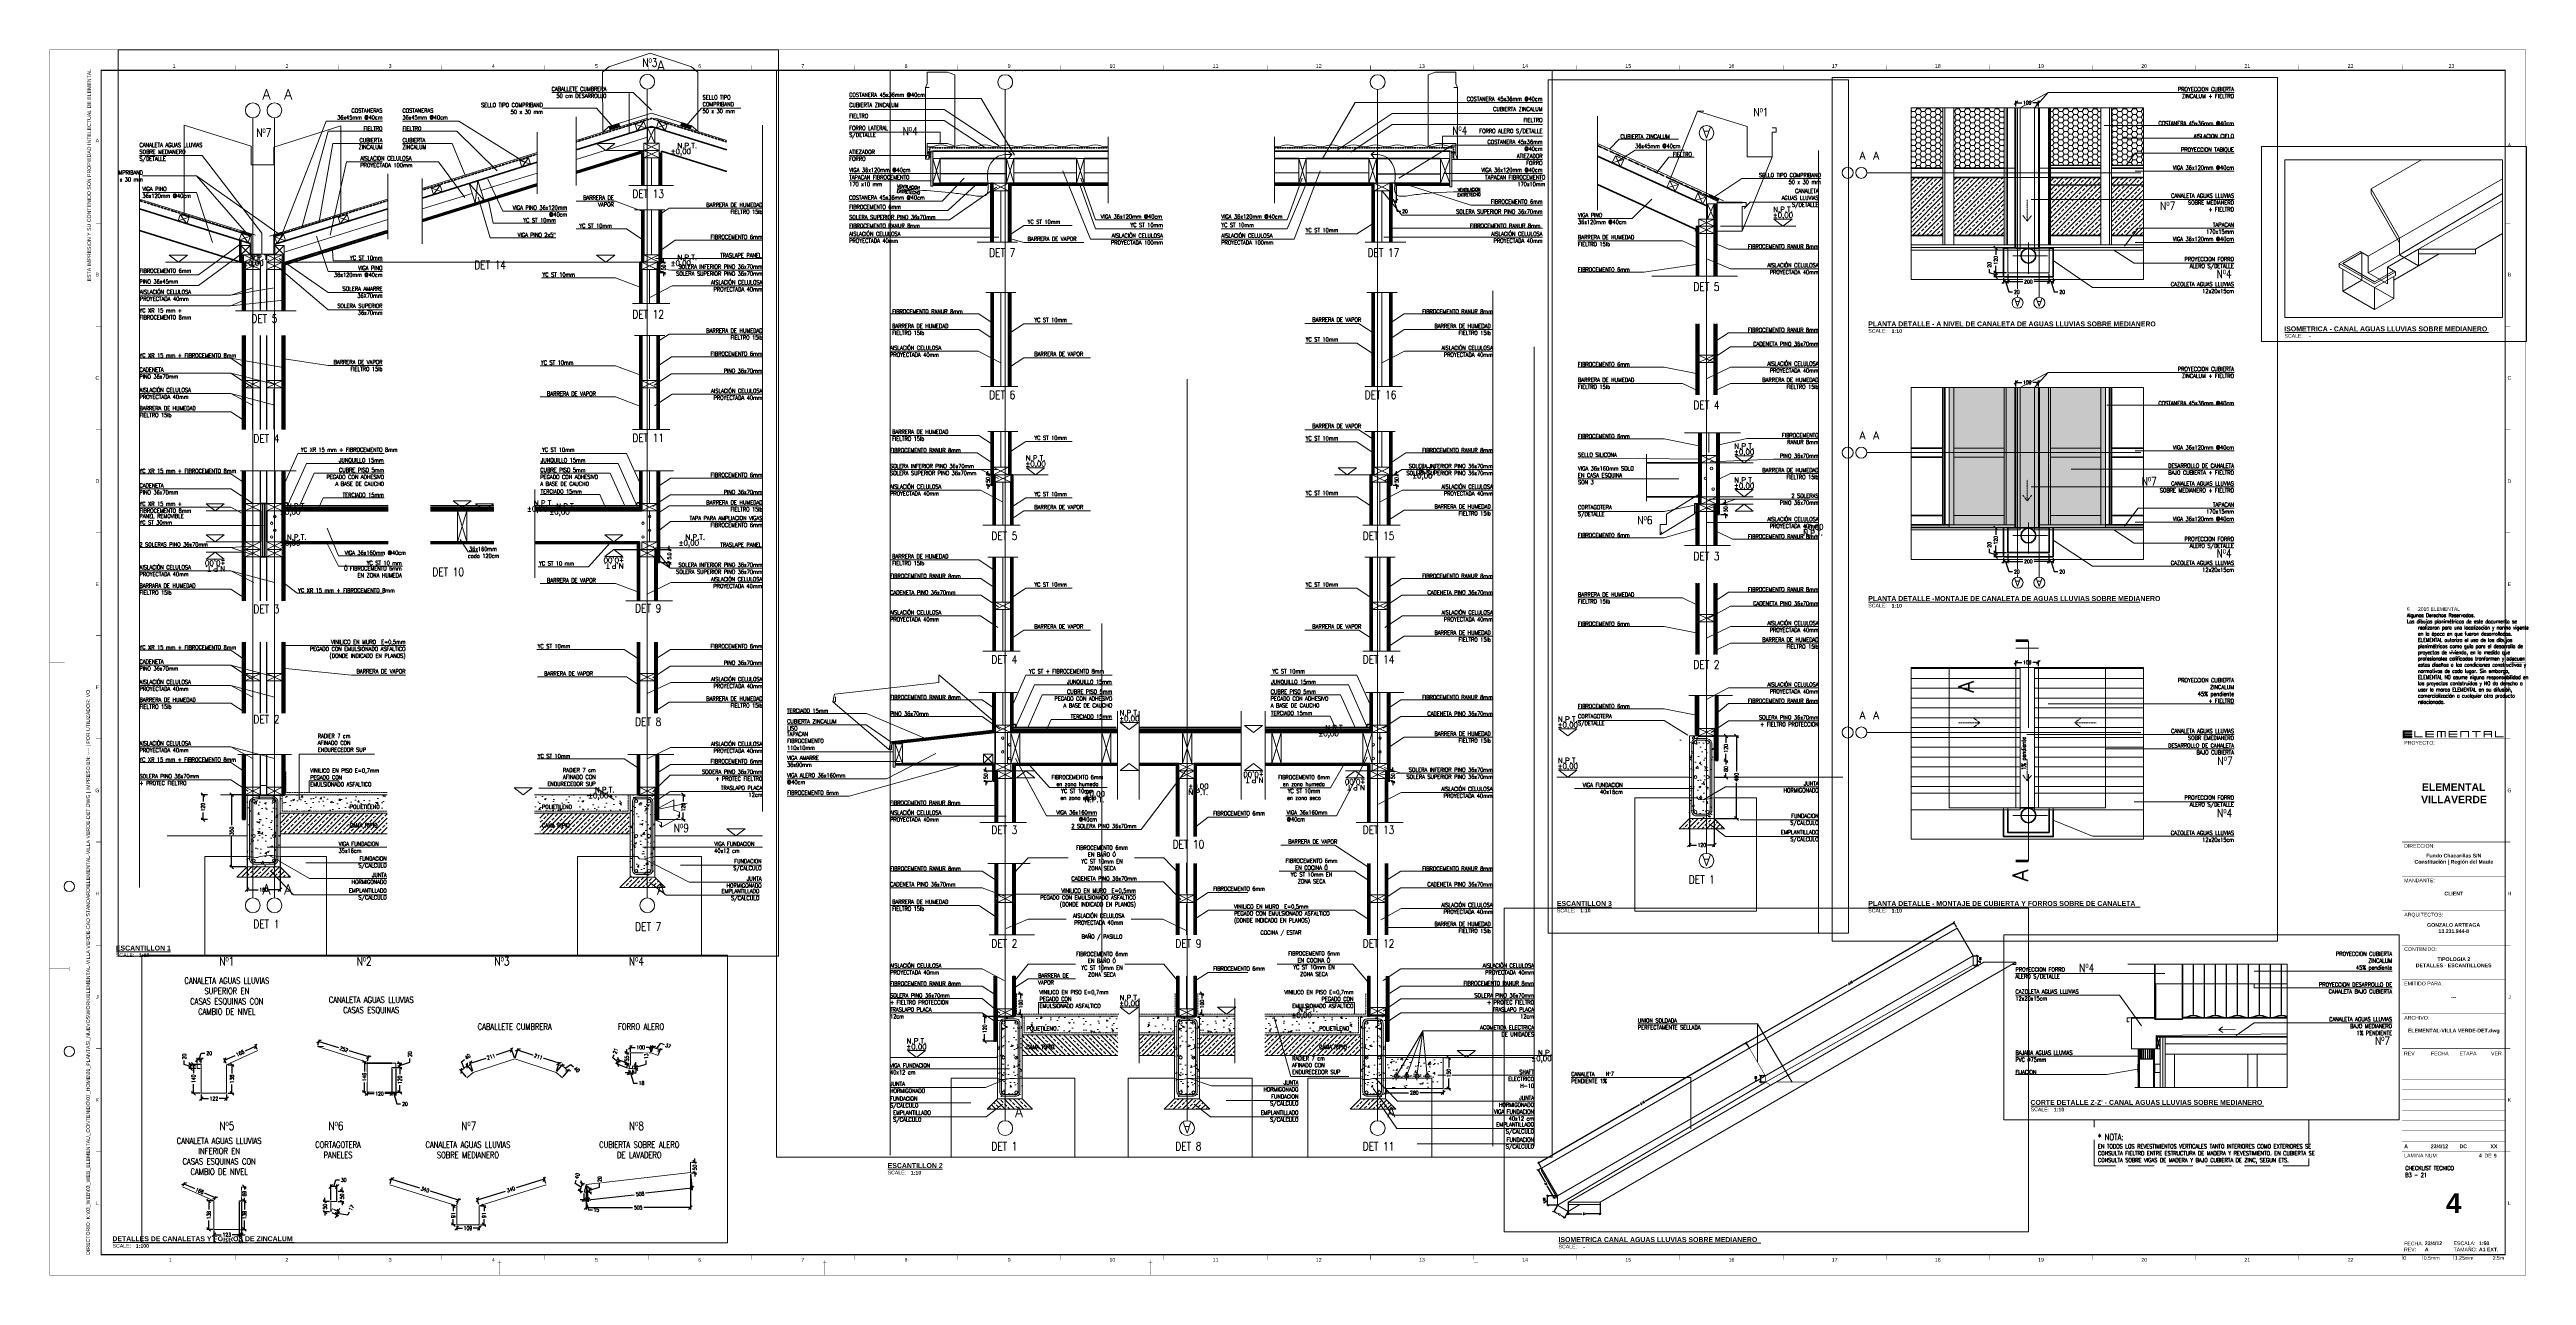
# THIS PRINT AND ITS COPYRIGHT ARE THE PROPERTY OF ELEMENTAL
# Paper-space layout '04 ESCANT' of a CAD drawing. Header units: metres. Extents: x 1062 to 2262, y 0 to 594.
# The model-space entities are those that its viewports show. They can reach past a viewport. Long polylines and large blocks are cut down to what shows.
import ezdxf
from ezdxf.enums import TextEntityAlignment as Align

# ---------------------------------------------------------------- set-up
doc = ezdxf.new("R2010")
doc.units = ezdxf.units.M
doc.header["$LTSCALE"] = 5
doc.header["$MEASUREMENT"] = 0
doc.linetypes.add('HIDDEN', pattern=[0.375, 0.25, -0.125])
doc.layers.get('0').update_dxf_attribs({"color": 30})
doc.layers.get('DEFPOINTS').update_dxf_attribs({"color": 210})
for name, color, linetype, lineweight, plot in [('_AUX', 210, 'Continuous', 18, False), ('A-ANNO-NPLT', 210, 'Continuous', 18, False), ('G-ANNO-NPLT', 210, 'Continuous', 18, False)]:
    doc.layers.add(name, color=color, linetype=linetype, lineweight=lineweight, plot=plot)
for name, color, linetype, lineweight in [('A-ANNO-DIMS', 3, 'Continuous', 18), ('A-ANNO-SYMB', 3, 'Continuous', 18), ('A-ANNO-TEXT', 3, 'Continuous', 18), ('A-DETL-MCUT', 4, 'Continuous', 25), ('A-DETL-PATT', 8, 'Continuous', 18), ('A-ELEV-IDEN', 3, 'Continuous', 18), ('A-ELEV-MBE1', 7, 'Continuous', 35), ('A-ELEV-MBE2', 4, 'Continuous', 25), ('A-FLOR-PATT', 8, 'Continuous', 18), ('A-FURN', 8, 'Continuous', 18), ('A-SECT-MCUT', 7, 'Continuous', 35), ('A-WALL-PATT', 8, 'Continuous', 18), ('A-WALL-STUD', 3, 'Continuous', 18), ('G-ANNO-LOGO', 3, 'Continuous', 18), ('G-ANNO-TEXT', 3, 'Continuous', 18), ('G-ANNO-TTLB', 3, 'Continuous', 18)]:
    doc.layers.add(name, color=color, linetype=linetype, lineweight=lineweight)
doc.styles.add('E-ARIAL', font='arial.ttf')
doc.styles.add('E-ARIAL-BOLD', font='arialbd.ttf')
doc.styles.add('E-ROMANS', font='romans.shx', dxfattribs={"width": 0.8})
doc.linetypes.add('BATTING', pattern='A,0.0001,-0.1,[134,ltypeshp.shx,S=0.1,R=0,X=-0.1,Y=0],-0.2,[134,ltypeshp.shx,S=0.1,R=180,X=0.1,Y=0],-0.1', length=0.4001)
doc.dimstyles.new('E-0010_TICK_18', dxfattribs={"dimscale": 0.001, "dimtxt": 18, "dimasz": 18, "dimexe": 9, "dimexo": 6, "dimgap": 9, "dimtad": 0, "dimdec": 0, "dimlfac": 1000, "dimzin": 0, "dimdsep": 46, "dimtxsty": 'E-ROMANS', "dimblk": 'OBLIQUE', "dimcen": 9, "dimclrd": 256, "dimclre": 256, "dimclrt": 256, "dimadec": 0, "dimazin": 0, "dimtfac": 1, "dimtdec": 0, "dimtmove": 1, "dimatfit": 3, "dimldrblk": 'OPEN90', "dimfxl": 1, "dimtfill": 1, "dimtolj": 1, "dimtzin": 0, "dimarcsym": 0})
pattern_1 = [(90, (-2e-13, 0), (-0.003175, 7e-19), [])]
pattern_2 = [(0, (-2e-13, 0), (0, 0.00635), []), (0, (-2e-13, 0.003175), (0, 0.00635), [0.003175, -0.0015875])]
pattern_3 = [(50, (-2e-13, 0), (0.091092334, -0.007969543), [0.009525, -0.104775]), (355, (-2e-13, 0), (-0.017621413, 0.095528321), [0.00762, -0.08382]), (100.451, (0.00759, -0.00066), (0.073471251, 0.087558344), [0.008095, -0.089045]), (46.1842, (-2e-13, 0.0254), (0.13553952, -0.021021164), [0.0142875, -0.1571625]), (96.6356, (0.0113, 0.02365), (0.118702117, 0.123712778), [0.0121425, -0.1335675]), (351.184, (-2e-13, 0.0254), (0.118702303, 0.12371256), [0.01143, -0.12573]), (21, (0.0127, 0.01905), (0.07580744, -0.051132759), [0.009525, -0.104775]), (326, (0.0127, 0.01905), (0.030901014, 0.092093983), [0.00762, -0.08382]), (71.4514, (0.01902, 0.01479), (0.106708245, 0.040961429), [0.008095, -0.089045]), (37.5, (-2e-13, 0), (0.0015443016, 0.0422775194), [0, -0.082804, 0, -0.08509, 0, -0.0841375]), (7.5, (-2e-13, 0), (0.0334098313, 0.0500902874), [0, -0.048514, 0, -0.080899, 0, -0.0320675]), (327.5, (-0.02832, 0), (0.0677952976, -0.002864372), [0, -0.03175, 0, -0.09906, 0, -0.131445]), (317.5, (-0.04102, 0), (0.074064591, 0.0127132455), [0, -0.041275, 0, -0.065786, 0, -0.093345])]
pattern_4 = [(45, (-2e-13, 0), (-0.00707106781, 0.00707106781), []), (45, (0.0002, 0), (-0.00707106781, 0.00707106781), [])]
pattern_5 = [(45, (-2e-13, 0), (-0.0224506403, 0.0224506403), []), (45, (-0.011225, 0.011225), (-0.0224506403, 0.0224506403), [0.015875, -0.0079375])]
pattern_6 = [(45, (-0.004998, 8e-09), (-0.00707106781, 0.00707106781), []), (45, (-0.004798, 8e-09), (-0.00707106781, 0.00707106781), [])]
pattern_7 = [(45, (0.005, 5e-08), (-0.00707106781, 0.00707106781), []), (45, (0.0052, 5e-08), (-0.00707106781, 0.00707106781), [])]
pattern_8 = [(180, (-2e-13, 0), (-4e-19, -0.0047625), [])]
pattern_9 = [(90, (-2e-13, 0), (-0.00635, 1e-18), [])]
pattern_10 = [(0, (2.196375, 0), (0, 0.00635), []), (0, (2.196375, 0.003175), (0, 0.00635), [0.003175, -0.0015875])]
pattern_11 = [(90, (2.196375, 0), (-0.00635, 4e-19), []), (90, (2.1932, 0), (-0.00635, 4e-19), [0.003175, -0.0015875])]
pattern_12 = [(180, (1024.991518, -1e-14), (0, 0.00635), []), (180, (1024.991518, 0.003175), (0, 0.00635), [0.003175, -0.0015875])]
pattern_13 = [(90, (1024.991518, -1e-14), (0.00635, 4e-19), []), (90, (1024.994693, -1e-14), (0.00635, 4e-19), [0.003175, -0.0015875])]
pattern_14 = [(360, (-2e-13, 0), (1e-17, 0.00635), []), (360, (-2e-13, 0.003175), (1e-17, 0.00635), [0.003175, -0.0015875])]
pattern_15 = [(90, (-2e-13, 0), (-0.00635, 1e-17), []), (90, (-0.003175, 0), (-0.00635, 1e-17), [0.003175, -0.0015875])]
pattern_16 = [(180, (1025.8701426, -2e-12), (1e-17, 0.00635), []), (180, (1025.8701426, 0.003175), (1e-17, 0.00635), [0.003175, -0.0015875])]
pattern_17 = [(180, (1025.8701426, 0.477), (1e-17, 0.00635), []), (180, (1025.8701426, 0.480175), (1e-17, 0.00635), [0.003175, -0.0015875])]
pattern_18 = [(360, (-2e-13, -0.101759), (1e-17, 0.00635), []), (360, (-2e-13, -0.098584), (1e-17, 0.00635), [0.003175, -0.0015875])]
pattern_19 = [(45, (-2e-13, 0), (-0.00707106781, 0.00707106781), []), (45, (0.0002, 0), (-0.00707106781, 0.00707106781), [])]

# ---------------------------------------------------------------- blocks, each defined once
blk = doc.blocks.new('*U1906')
at = {"layer": 'G-ANNO-LOGO'}
for points in [[(0, -1), (0, 0), (1.33, 0), (1.33, -0.17), (0.17, -0.17), (0.17, -0.42), (1.33, -0.42), (1.33, -0.58), (0.17, -0.58), (0.17, -0.83), (1.33, -0.83), (1.33, -1)], [(1.74, -1), (1.74, 0), (1.91, 0), (1.91, -0.83), (3.07, -0.83), (3.07, -1)], [(3.48, -1), (3.48, 0), (4.81, 0), (4.81, -0.17), (3.65, -0.17), (3.65, -0.42), (4.81, -0.42), (4.81, -0.58), (3.65, -0.58), (3.65, -0.83), (4.81, -0.83), (4.81, -1)], [(6.47, -1), (6.47, -0.17), (6.05, -0.17), (6.05, -1), (5.88, -1), (5.88, -0.17), (5.47, -0.17), (5.47, -1), (5.3, -1), (5.3, 0), (6.63, 0), (6.63, -1)], [(7.12, -1), (7.12, 0), (8.45, 0), (8.45, -0.17), (7.29, -0.17), (7.29, -0.42), (8.45, -0.42), (8.45, -0.58), (7.29, -0.58), (7.29, -0.83), (8.45, -0.83), (8.45, -1)], [(10.11, -1), (10.11, -0.17), (9.11, -0.17), (9.11, -1), (8.94, -1), (8.94, 0), (10.27, 0), (10.27, -1)], [(11.51, -0.17), (11.51, -1), (11.34, -1), (11.34, -0.17), (10.76, -0.17), (10.76, 0), (12.09, 0), (12.09, -0.17)], [(14.36, -1), (14.36, 0), (14.52, 0), (14.52, -0.83), (15.69, -0.83), (15.69, -1)]]:
    blk.add_hatch(color=256, dxfattribs=at).paths.add_polyline_path(points)
h = blk.add_hatch(color=256, dxfattribs=at)
edge = h.paths.add_edge_path()
edge.add_spline(control_points=[(13.74, -0.42), (13.74, -0.42), (12.74, -0.42), (12.74, -0.42), (12.74, -0.42), (12.74, -0.17), (12.74, -0.17), (12.74, -0.17), (13.74, -0.17), (13.74, -0.17), (13.74, -0.17), (13.74, -0.42), (13.74, -0.42)], knot_values=[0, 0, 0, 0, 1, 1, 1, 2, 2, 2, 3, 3, 3, 4, 4, 4, 4], degree=3, periodic=0)
edge = h.paths.add_edge_path(flags=16)
edge.add_spline(control_points=[(12.57, 0), (12.57, 0), (12.57, -1), (12.57, -1), (12.57, -1), (12.74, -1), (12.74, -1), (12.74, -1), (12.74, -0.58), (12.74, -0.58), (12.74, -0.58), (13.74, -0.58), (13.74, -0.58), (13.74, -0.58), (13.74, -1), (13.74, -1), (13.74, -1), (13.91, -1), (13.91, -1), (13.91, -1), (13.91, 0), (13.91, 0), (13.91, 0), (12.57, 0), (12.57, 0)], knot_values=[0, 0, 0, 0, 1, 1, 1, 2, 2, 2, 3, 3, 3, 4, 4, 4, 5, 5, 5, 6, 6, 6, 7, 7, 7, 8, 8, 8, 8], degree=3, periodic=0)
blk.add_lwpolyline([(0, 0), (0, -1)])
at = {"layer": 'A-ANNO-NPLT'}
blk.add_lwpolyline([(0, -1), (0, 0), (1.33, 0), (1.33, -0.17), (0.17, -0.17), (0.17, -0.42), (1.33, -0.42), (1.33, -0.58), (0.17, -0.58), (0.17, -0.83), (1.33, -0.83), (1.33, -1), (0, -1)], close=True, dxfattribs=at)
blk = doc.blocks.new('B-FOLD_MARK')
at = {"layer": 'A-ANNO-SYMB', "const_width": 0.13, "flags": 128}
for points in [[(1518.1, -686.7), (1519.9, -686.7)], [(1519, -685.8), (1519, -693)]]:
    blk.add_lwpolyline(points, dxfattribs=at)
blk = doc.blocks.new('B-HOLE_PUNCHER')
at = {"const_width": 0.18, "flags": 128}
for points in [[(3.6, 144.5), (13.1, 144.5)], [(13.1, 145.4), (13.1, 143.6)]]:
    blk.add_lwpolyline(points, dxfattribs=at)
blk = doc.blocks.new('*U1909')
at = {"layer": 'G-ANNO-TTLB', "const_width": 0.18}
for points in [[(0, -2), (0, 0)], [(10, 0), (10, -2)], [(25, 0), (25, -2)]]:
    blk.add_lwpolyline(points, dxfattribs=at)
at = {"layer": 'G-ANNO-TTLB'}
blk.add_lwpolyline([(50, 0, 0.48, 0.48, 0), (50, -2, 0.48, 0.48, 0)], format="xyseb", dxfattribs=at)
at = {"layer": 'G-ANNO-TEXT', "style": 'E-ARIAL'}
blk.add_text('0', height=1.8, dxfattribs=at).set_placement((1, -1), align=Align.TOP_CENTER)
for s, p in [('10mm', (10, -2)), ('25mm', (26, -2))]:
    blk.add_text(s, height=1.8, dxfattribs=at).set_placement(p)
blk.add_text('50mm', height=1.8, dxfattribs=at).set_placement((50, -2), align=Align.RIGHT)
blk = doc.blocks.new('*U1913')
at = {"layer": 'G-ANNO-NPLT', "const_width": 0.18}
for points in [[(0, 594), (-1200, 594)], [(-1200, 0), (-1200, 594)], [(0, 0), (0, 594)], [(0, 0), (-1200, 0)]]:
    blk.add_lwpolyline(points, dxfattribs=at)
at = {"layer": 'G-ANNO-TTLB', "const_width": 0.18, "flags": 128}
for points in [[(-1200, 578.5), (-1200, 576)], [(-1110, 586.5), (-1110, 584)], [(-1060, 586.5), (-1060, 584)], [(-1010, 586.5), (-1010, 584)], [(-960, 586.5), (-960, 584)], [(-910, 586.5), (-910, 584)], [(-860, 586.5), (-860, 584)], [(-810, 586.5), (-810, 584)], [(-760, 586.5), (-760, 584)], [(-710, 586.5), (-710, 584)], [(-660, 586.5), (-660, 584)], [(-610, 586.5), (-610, 584)], [(-560, 586.5), (-560, 584)], [(-510, 586.5), (-510, 584)], [(-460, 586.5), (-460, 584)], [(-410, 586.5), (-410, 584)], [(-360, 586.5), (-360, 584)], [(-310, 586.5), (-310, 584)], [(-260, 586.5), (-260, 584)], [(-210, 586.5), (-210, 584)], [(-160, 586.5), (-160, 584)], [(-110, 586.5), (-110, 584)], [(-60, 586.5), (-60, 584)], [(-1175, 510), (-1177.5, 510)], [(-7.5, 510), (-10, 510)], [(-1175, 460), (-1177.5, 460)], [(-7.5, 460), (-10, 460)], [(-1175, 410), (-1177.5, 410)], [(-7.5, 410), (-10, 410)], [(-1175, 360), (-1177.5, 360)], [(-7.5, 360), (-10, 360)], [(-1175, 310), (-1177.5, 310)], [(-7.5, 310), (-10, 310)], [(-1175, 260), (-1177.5, 260)], [(-7.5, 260), (-10, 260)], [(-7.5, 260), (-10, 260)], [(-1175, 210), (-1177.5, 210)], [(-7.5, 210), (-10, 210)], [(-1175, 160), (-1177.5, 160)], [(-7.5, 160), (-10, 160)], [(-1175, 110), (-1177.5, 110)], [(-7.5, 110), (-10, 110)], [(-1175, 60), (-1177.5, 60)], [(-7.5, 60), (-10, 60)], [(-1110, 10), (-1110, 7.5)], [(-1060, 10), (-1060, 7.5)], [(-1010, 10), (-1010, 7.5)], [(-960, 10), (-960, 7.5)], [(-910, 10), (-910, 7.5)], [(-860, 10), (-860, 7.5)], [(-810, 10), (-810, 7.5)], [(-760, 10), (-760, 7.5)], [(-710, 10), (-710, 7.5)], [(-660, 10), (-660, 7.5)], [(-610, 10), (-610, 7.5)], [(-560, 10), (-560, 7.5)], [(-510, 10), (-510, 7.5)], [(-460, 10), (-460, 7.5)], [(-410, 10), (-410, 7.5)], [(-360, 10), (-360, 7.5)], [(-310, 10), (-310, 7.5)], [(-260, 10), (-260, 7.5)], [(-210, 10), (-210, 7.5)], [(-160, 10), (-160, 7.5)], [(-110, 10), (-110, 7.5)], [(-60, 10), (-60, 7.5)]]:
    blk.add_lwpolyline(points, dxfattribs=at)
at = {"layer": 'G-ANNO-TTLB', "const_width": 0.5, "flags": 128}
blk.add_lwpolyline([(-1175, 584), (-1175, 10), (-10, 10), (-10, 584)], close=True, dxfattribs=at)
at = {"layer": 'G-ANNO-TTLB'}
for points, const_width in [([(-10, 260), (-60, 260)], 0.18), ([(-10, 210), (-60, 210)], 0.18), ([(-10, 193.3), (-60, 193.3)], 0.18), ([(-10, 176.7), (-60, 176.7)], 0.18), ([(-60, 176.7), (-10, 176.7)], 0.18), ([(-60, 160), (-10, 160)], 0.18), ([(-60, 160), (-10, 160)], 0.18), ([(-60, 160), (-10, 160)], 0.18), ([(-60, 160), (-10, 160)], 0.18), ([(-60, 143.3), (-10, 143.3)], 0.18), ([(-60, 126.7), (-10, 126.7)], 0.18), ([(-60, 126.7), (-10, 126.7)], 0.18), ([(-60, 110), (-10, 110)], 0.18), ([(-60, 105), (-10, 105)], 0.12), ([(-60, 100), (-10, 100)], 0.12), ([(-60, 95), (-10, 95)], 0.12), ([(-60, 90), (-10, 90)], 0.12), ([(-60, 85), (-10, 85)], 0.12), ([(-60, 80), (-10, 80)], 0.12), ([(-60, 75), (-10, 75)], 0.12), ([(-60, 70), (-10, 70)], 0.12), ([(-60, 65), (-10, 65)], 0.12), ([(-60, 60), (-10, 60)], 0.18), ([(-60, 60), (-10, 60)], 0.18), ([(-483.5, 10), (-64.5, 10)], 0.18)]:
    blk.add_lwpolyline(points, dxfattribs=dict(at, const_width=const_width))
for centre in [(-1190.5, 188.5), (-1190.5, 108.5)]:
    blk.add_circle(centre, 2.5, dxfattribs=at)
at = {"layer": 'G-ANNO-LOGO', "xscale": 3.1, "yscale": 3.1, "zscale": 3.1}
blk.add_blockref('*U1906', (-59.5, 263.8), dxfattribs=at)
at = {"layer": 'G-ANNO-TTLB', "xscale": -1, "rotation": 270}
blk.add_blockref('B-FOLD_MARK', (-507, -1222), dxfattribs=at)
at = {"layer": 'G-ANNO-TTLB', "rotation": 90.00000000000001}
blk.add_blockref('B-FOLD_MARK', (-693.4, -1222), dxfattribs=at)
at = {"layer": 'G-ANNO-TTLB'}
for name, p in [('B-HOLE_PUNCHER', (-1203.6, 4)), ('B-FOLD_MARK', (-2501, 693)), ('B-FOLD_MARK', (-2343.3, 693)), ('B-FOLD_MARK', (-2185.5, 693)), ('B-FOLD_MARK', (-2027.8, 693))]:
    blk.add_blockref(name, p, dxfattribs=at)
at = {"layer": 'G-ANNO-TTLB', "xscale": 0.01, "yscale": 0.01, "zscale": 0.01}
blk.add_blockref('*U1909', (-60, 10), dxfattribs=at)
at = {"layer": 'G-ANNO-TEXT', "style": 'E-ARIAL'}
for s, p in [('1', (-1139.7, 586.1)), ('2', (-1085, 586.1)), ('3', (-1035, 586.1)), ('4', (-985, 586.1)), ('5', (-935, 586.1)), ('6', (-885, 586.1)), ('7', (-835, 586.1)), ('8', (-785, 586.1)), ('9', (-735, 586.1)), ('10', (-685, 586.1)), ('11', (-635, 586.1)), ('12', (-585, 586.1)), ('13', (-535, 586.1)), ('14', (-485, 586.1)), ('15', (-435, 586.1)), ('16', (-385, 586.1)), ('17', (-335, 586.1)), ('18', (-285, 586.1)), ('19', (-235, 586.1)), ('20', (-185, 586.1)), ('21', (-135, 586.1)), ('22', (-85, 586.1)), ('23', (-36.1, 586.1)), ('A', (-1176.9, 550)), ('A', (-8, 547.7)), ('B', (-1176.9, 485)), ('B', (-8, 485)), ('C', (-1176.9, 435)), ('C', (-8, 435)), ('D', (-1176.9, 385)), ('D', (-8, 385)), ('E', (-1176.9, 335)), ('E', (-8, 335)), ('F', (-1176.9, 285)), ('F', (-8, 285)), ('G', (-1176.9, 235)), ('G', (-8, 235)), ('H', (-1176.9, 185)), ('H', (-8, 185)), ('J', (-1176.9, 135)), ('J', (-8, 135)), ('K', (-1176.9, 85)), ('K', (-8, 85)), ('L', (-1176.9, 35)), ('L', (-8, 35)), ('1', (-1141.5, 7.5)), ('2', (-1085, 7.5)), ('3', (-1035, 7.5)), ('4', (-985, 7.5)), ('5', (-935, 7.5)), ('6', (-885, 7.5)), ('7', (-835, 7.5)), ('8', (-785, 7.5)), ('9', (-735, 7.5)), ('10', (-685, 7.5)), ('11', (-635, 7.5)), ('12', (-585, 7.5)), ('13', (-535, 7.5)), ('14', (-485, 7.5)), ('15', (-435, 7.5)), ('16', (-385, 7.5)), ('17', (-335, 7.5)), ('18', (-285, 7.5)), ('19', (-235, 7.5)), ('20', (-185, 7.5)), ('21', (-135, 7.5)), ('22', (-85, 7.5))]:
    blk.add_text(s, height=1.8, dxfattribs=at).set_placement(p, align=Align.MIDDLE_CENTER)
for s, p in [('PROYECTO:', (-59, 259)), ('DIRECCION:', (-59, 209)), ('MANDANTE:', (-59, 192.3)), ('ARQUITECTOS:', (-59, 175.7)), ('CONTENIDO:', (-59, 159)), ('EMITIDO PARA:', (-59, 142.3)), ('ARCHIVO:', (-59, 125.7)), ('LAMINA NUM:', (-59, 58.9))]:
    blk.add_text(s, height=1.8, dxfattribs=at).set_placement(p, align=Align.TOP_LEFT)
at = {"layer": 'G-ANNO-TEXT'}
for s, style, p in [('REV', 'E-ARIAL', (-59.1, 107.5)), ('FECHA', 'E-ARIAL', (-46, 107.5)), ('ETAPA', 'E-ARIAL', (-32.2, 107.5)), ('VER', 'E-ARIAL', (-16.9, 107.5)), ('DE', 'E-ARIAL', (-20.1, 58)), ('REV:', 'E-ARIAL', (-59.1, 12.5)), ('FECHA:', 'E-ARIAL', (-59, 15.4)), ('TAMAÑO:', 'E-ARIAL', (-35.1, 12.5)), ('ESCALA:', 'E-ARIAL', (-35.1, 15.5)), ('A1 EXT.', 'E-ARIAL-BOLD', (-22.8, 12.5))]:
    blk.add_text(s, height=1.8, dxfattribs=dict(at, style=style)).set_placement(p, align=Align.MIDDLE_LEFT)
at = {"layer": 'G-ANNO-TEXT', "insert": (-1181.8, 584.7), "char_height": 1.8, "width": 119.923, "attachment_point": 3, "rotation": 90, "style": 'E-ARIAL'}
blk.add_mtext('ESTA IMPRESION Y SU CONTENIDO SON PROPIEDAD INTELECTUAL DE ELEMENTAL', dxfattribs=at)
at = {"layer": 'G-ANNO-TEXT', "insert": (-1182.3, 9.9), "char_height": 1.8, "attachment_point": 1, "rotation": 90, "style": 'E-ARIAL'}
blk.add_mtext_dynamic_manual_height_columns('DIRECTORIO: K:\\\\03_WEB\\\\03_WEB_ELEMENTAL\\\\_CONTENIDO\\\\07_HOME\\\\01_PLANTAS\\\\_NUEVOS\\\\WORK\\\\ELEMENTAL-VILLA VERDE-CAD STANDARD\\\\ELEMENTAL-VILLA VERDE-DET.DWG | IMPRESO EN: ---- | POR UTILIZADOR: VO', width=325.407, gutter_width=9, heights=[0], dxfattribs=at)
at = {"layer": 'G-ANNO-TEXT', "style": 'E-ARIAL-BOLD'}
for tag, p, height in [('PROJECT_TITLE_001', (-55.3, 232.3), 3.6), ('SITE_001', (-37.8, 200.8), 1.8), ('CLIENT_001', (-39.6, 184.1), 1.8), ('ARCHITECTS_001', (-43.1, 168.9), 1.8), ('ARCHITECTS_002', (-43.2, 165.9), 1.8), ('DRAWING_TITLE_001', (-45.4, 151), 1.8), ('DESIGN_STAGE_001', (-44.9, 134.3), 1.8), ('FILENAME_001', (-57.2, 117.7), 1.8)]:
    blk.add_attdef(tag, p, '', height=height, dxfattribs=at)
for tag, p in [('VERSION_9', (-59, 102.5)), ('VERSION_8', (-59, 97.5)), ('DATE_9', (-46.1, 102.5)), ('DATE_8', (-46.1, 97.5)), ('STAGE_9', (-32.2, 102.5)), ('STAGE_8', (-32.2, 97.5)), ('CHECKED_BY_9', (-17.3, 102.5)), ('CHECKED_BY_8', (-17.3, 97.5)), ('VERSION_7', (-59, 92.5)), ('VERSION_6', (-59, 87.5)), ('DATE_7', (-46.1, 92.5)), ('DATE_6', (-46.1, 87.5)), ('STAGE_7', (-32.2, 92.5)), ('STAGE_6', (-32.2, 87.5)), ('CHECKED_BY_7', (-17.3, 92.5)), ('CHECKED_BY_6', (-17.3, 87.5)), ('VERSION_5', (-59, 82.5)), ('VERSION_4', (-59, 77.5)), ('VERSION_3', (-59, 72.5)), ('DATE_5', (-46.1, 82.5)), ('DATE_4', (-46.1, 77.5)), ('DATE_3', (-46.1, 72.5)), ('STAGE_5', (-32.2, 82.5)), ('STAGE_4', (-32.2, 77.5)), ('STAGE_3', (-32.2, 72.5)), ('CHECKED_BY_5', (-17.3, 82.5)), ('CHECKED_BY_4', (-17.3, 77.5)), ('CHECKED_BY_3', (-17.3, 72.5)), ('VERSION_2', (-59, 67.5)), ('VERSION_1', (-59, 62.5)), ('DATE_2', (-46.1, 67.5)), ('DATE_1', (-46.1, 62.5)), ('STAGE_2', (-32.2, 67.5)), ('STAGE_1', (-32.2, 62.5)), ('CHECKED_BY_2', (-17.3, 67.5)), ('CHECKED_BY_1', (-17.3, 62.5)), ('SHEET_TOTAL', (-15.7, 58)), ('DATE', (-49, 15.5)), ('REV', (-49, 12.5)), ('SCALE', (-22.8, 15.5))]:
    blk.add_attdef(tag, text='', height=1.8, dxfattribs=at).set_placement(p, align=Align.MIDDLE_LEFT)
blk.add_attdef('SHEET_COPY', text='', height=1.8, dxfattribs=at).set_placement((-21.4, 58), align=Align.MIDDLE_RIGHT)
blk.add_attdef('SHEET', text='', height=9.6, dxfattribs=at).set_placement((-35, 35), align=Align.MIDDLE_CENTER)
blk = doc.blocks.new('*U1935')
at = {"layer": 'A-ANNO-SYMB'}
blk.add_line((32.4, 0), (6, 0), dxfattribs=at)
at = {"layer": 'A-ANNO-SYMB', "style": 'E-ARIAL'}
blk.add_text('SCALE:', height=1.8, dxfattribs=at).set_placement((5.9, -2.5))
at = {"layer": 'A-ANNO-SYMB', "style": 'E-ARIAL-BOLD'}
blk.add_attdef('SHEET', text='', height=6, dxfattribs=at).set_placement((5, 0.3), align=Align.MIDDLE_RIGHT)
blk.add_attdef('TITLE', (5.9, 0.6), '', height=2.4, dxfattribs=at)
blk.add_attdef('SCALE', text='', height=1.8, dxfattribs=at).set_placement((17.1, -0.7), align=Align.TOP_LEFT)
blk = doc.blocks.new('*U1934')
at = {"layer": 'A-ANNO-SYMB'}
blk.add_line((93.9, 0), (6, 0), dxfattribs=at)
at = {"layer": 'A-ANNO-SYMB', "style": 'E-ARIAL'}
blk.add_text('SCALE:', height=1.8, dxfattribs=at).set_placement((5.9, -2.5))
at = {"layer": 'A-ANNO-SYMB', "style": 'E-ARIAL-BOLD'}
blk.add_attdef('SHEET', text='', height=6, dxfattribs=at).set_placement((5, 0.3), align=Align.MIDDLE_RIGHT)
blk.add_attdef('TITLE', (5.9, 0.6), '', height=2.4, dxfattribs=at)
blk.add_attdef('SCALE', text='', height=1.8, dxfattribs=at).set_placement((17.1, -0.7), align=Align.TOP_LEFT)
blk = doc.blocks.new('*U1936')
at = {"layer": 'A-ANNO-SYMB'}
blk.add_line((104, 0), (6, 0), dxfattribs=at)
at = {"layer": 'A-ANNO-SYMB', "style": 'E-ARIAL'}
blk.add_text('SCALE:', height=1.8, dxfattribs=at).set_placement((5.9, -2.5))
at = {"layer": 'A-ANNO-SYMB', "style": 'E-ARIAL-BOLD'}
blk.add_attdef('SHEET', text='', height=6, dxfattribs=at).set_placement((5, 0.3), align=Align.MIDDLE_RIGHT)
blk.add_attdef('TITLE', (5.9, 0.6), '', height=2.4, dxfattribs=at)
blk.add_attdef('SCALE', text='', height=1.8, dxfattribs=at).set_placement((17.1, -0.7), align=Align.TOP_LEFT)
blk = doc.blocks.new('*U1937')
at = {"layer": 'A-ANNO-SYMB'}
blk.add_line((137.6, 0), (6, 0), dxfattribs=at)
at = {"layer": 'A-ANNO-SYMB', "style": 'E-ARIAL'}
blk.add_text('SCALE:', height=1.8, dxfattribs=at).set_placement((5.9, -2.5))
at = {"layer": 'A-ANNO-SYMB', "style": 'E-ARIAL-BOLD'}
blk.add_attdef('SHEET', text='', height=6, dxfattribs=at).set_placement((5, 0.3), align=Align.MIDDLE_RIGHT)
blk.add_attdef('TITLE', (5.9, 0.6), '', height=2.4, dxfattribs=at)
blk.add_attdef('SCALE', text='', height=1.8, dxfattribs=at).set_placement((17.1, -0.7), align=Align.TOP_LEFT)
blk = doc.blocks.new('*U1939')
at = {"layer": 'A-ANNO-SYMB'}
blk.add_line((118.9, 0), (6, 0), dxfattribs=at)
at = {"layer": 'A-ANNO-SYMB', "style": 'E-ARIAL'}
blk.add_text('SCALE:', height=1.8, dxfattribs=at).set_placement((5.9, -2.5))
at = {"layer": 'A-ANNO-SYMB', "style": 'E-ARIAL-BOLD'}
blk.add_attdef('SHEET', text='', height=6, dxfattribs=at).set_placement((5, 0.3), align=Align.MIDDLE_RIGHT)
blk.add_attdef('TITLE', (5.9, 0.6), '', height=2.4, dxfattribs=at)
blk.add_attdef('SCALE', text='', height=1.8, dxfattribs=at).set_placement((17.1, -0.7), align=Align.TOP_LEFT)
blk = doc.blocks.new('*U1938')
at = {"layer": 'A-ANNO-SYMB'}
blk.add_line((104.7, 0), (6, 0), dxfattribs=at)
at = {"layer": 'A-ANNO-SYMB', "style": 'E-ARIAL'}
blk.add_text('SCALE:', height=1.8, dxfattribs=at).set_placement((5.9, -2.5))
at = {"layer": 'A-ANNO-SYMB', "style": 'E-ARIAL-BOLD'}
blk.add_attdef('SHEET', text='', height=6, dxfattribs=at).set_placement((5, 0.3), align=Align.MIDDLE_RIGHT)
blk.add_attdef('TITLE', (5.9, 0.6), '', height=2.4, dxfattribs=at)
blk.add_attdef('SCALE', text='', height=1.8, dxfattribs=at).set_placement((17.1, -0.7), align=Align.TOP_LEFT)
blk = doc.blocks.new('*U1926')
at = {"layer": 'G-ANNO-TTLB', "const_width": 0.18}
for points in [[(0, -2.5), (0, 0)], [(10, 0), (10, -2.5)], [(25, 0), (25, -2.5)]]:
    blk.add_lwpolyline(points, dxfattribs=at)
at = {"layer": 'G-ANNO-TEXT', "style": 'E-ARIAL'}
blk.add_text('0', height=1.8, dxfattribs=at).set_placement((1.2, -0.7), align=Align.TOP_CENTER)
for s, p in [('0.5mm', (10.5, -2.5)), ('1.25mm', (25.5, -2.5))]:
    blk.add_text(s, height=1.8, dxfattribs=at).set_placement(p)
blk.add_text('2.5m', height=1.8, dxfattribs=at).set_placement((49.5, -2.5), align=Align.RIGHT)
blk = doc.blocks.new('_Oblique')
at = {"color": 0, "linetype": 'ByBlock', "lineweight": -2}
blk.add_line((-0.5, -0.5), (0.5, 0.5), dxfattribs=at)
blk = doc.blocks.new('*D992')
at = {"layer": 'A-ANNO-DIMS', "lineweight": -2, "transparency": 16777216}
for p, q in [((506.187, -0.085), (506.187, -0.058)), ((506.187, -0.067), (506.216, -0.067)), ((506.296, -0.067), (506.268, -0.067)), ((506.296, -0.085), (506.296, -0.058))]:
    blk.add_line(p, q, dxfattribs=at)
at = {"layer": 'A-ANNO-DIMS', "lineweight": -2, "transparency": 16777216, "xscale": 0.018, "yscale": 0.018, "zscale": 0.018, "rotation": 180}
blk.add_blockref('_Oblique', (506.187, -0.067), dxfattribs=at)
at = {"layer": 'A-ANNO-DIMS', "lineweight": -2, "transparency": 16777216, "xscale": 0.018, "yscale": 0.018, "zscale": 0.018}
blk.add_blockref('_Oblique', (506.296, -0.067), dxfattribs=at)
at = {"layer": 'A-ANNO-DIMS', "transparency": 16777216, "insert": (506.242, -0.067), "char_height": 0.018, "attachment_point": 5, "style": 'E-ROMANS', "bg_fill": 3, "box_fill_scale": 1.25, "bg_fill_color": 256, "bg_fill_true_color": 13158600, "bg_fill_transparency": 0}
blk.add_mtext('\\A1;109', dxfattribs=at)
at = {"layer": 'DEFPOINTS', "color": 0, "transparency": 16777216}
for p in [(506.187, -0.091), (506.296, -0.067), (506.296, -0.091)]:
    blk.add_point(p, dxfattribs=at)
blk = doc.blocks.new('_Open90')
at = {"color": 0, "linetype": 'ByBlock', "lineweight": -2}
for p, q in [((0, 0), (-1, 0)), ((-0.5, 0.5), (0, 0)), ((0, 0), (-0.5, -0.5))]:
    blk.add_line(p, q, dxfattribs=at)
blk = doc.blocks.new('*D993')
at = {"layer": 'A-ANNO-DIMS', "lineweight": -2, "transparency": 16777216}
for p, q in [((506.141, -0.771), (506.08, -0.771)), ((506.089, -0.771), (506.089, -0.805)), ((506.141, -0.891), (506.08, -0.891)), ((506.089, -0.891), (506.089, -0.858))]:
    blk.add_line(p, q, dxfattribs=at)
at = {"layer": 'A-ANNO-DIMS', "lineweight": -2, "transparency": 16777216, "xscale": 0.018, "yscale": 0.018, "zscale": 0.018}
for p, rotation in [((506.089, -0.771), 90), ((506.089, -0.891), 270)]:
    blk.add_blockref('_Oblique', p, dxfattribs=dict(at, rotation=rotation))
at = {"layer": 'A-ANNO-DIMS', "transparency": 16777216, "insert": (506.089, -0.831), "char_height": 0.018, "attachment_point": 5, "rotation": 90, "style": 'E-ROMANS', "bg_fill": 3, "box_fill_scale": 1.25, "bg_fill_color": 256, "bg_fill_true_color": 13158600, "bg_fill_transparency": 0}
blk.add_mtext('\\A1;120', dxfattribs=at)
at = {"layer": 'DEFPOINTS', "color": 0, "transparency": 16777216}
for p in [(506.147, -0.771), (506.089, -0.891), (506.147, -0.891)]:
    blk.add_point(p, dxfattribs=at)
blk = doc.blocks.new('*D994')
at = {"layer": 'A-ANNO-DIMS', "lineweight": -2, "transparency": 16777216}
for p, q in [((506.058, -0.892), (506.058, -0.874)), ((506.089, -0.901), (506.058, -0.892)), ((506.141, -0.891), (506.08, -0.891)), ((506.141, -0.911), (506.08, -0.911)), ((506.089, -0.891), (506.089, -0.911))]:
    blk.add_line(p, q, dxfattribs=at)
at = {"layer": 'DEFPOINTS', "color": 0, "transparency": 16777216}
for p in [(506.147, -0.891), (506.147, -0.911)]:
    blk.add_point(p, dxfattribs=at)
at = {"layer": 'A-ANNO-DIMS', "transparency": 16777216, "insert": (506.058, -0.853), "char_height": 0.018, "attachment_point": 5, "rotation": 90, "style": 'E-ROMANS', "bg_fill": 3, "box_fill_scale": 1.25, "bg_fill_color": 256, "bg_fill_true_color": 13158600, "bg_fill_transparency": 0}
blk.add_mtext('\\A1;20', dxfattribs=at)
at = {"layer": 'DEFPOINTS', "color": 0, "transparency": 16777216}
blk.add_point((506.089, -0.911), dxfattribs=at)
at = {"layer": 'A-ANNO-DIMS', "lineweight": -2, "transparency": 16777216, "xscale": 0.018, "yscale": 0.018, "zscale": 0.018}
for p, rotation in [((506.089, -0.891), 90), ((506.089, -0.911), 270)]:
    blk.add_blockref('_Oblique', p, dxfattribs=dict(at, rotation=rotation))
blk = doc.blocks.new('*D995')
at = {"layer": 'A-ANNO-DIMS', "lineweight": -2, "transparency": 16777216}
for p, q in [((506.127, -0.917), (506.127, -0.943)), ((506.127, -0.934), (506.147, -0.934)), ((506.137, -0.934), (506.152, -0.984)), ((506.147, -0.897), (506.147, -0.943)), ((506.152, -0.984), (506.17, -0.984))]:
    blk.add_line(p, q, dxfattribs=at)
at = {"layer": 'DEFPOINTS', "color": 0, "transparency": 16777216}
blk.add_point((506.147, -0.891), dxfattribs=at)
at = {"layer": 'A-ANNO-DIMS', "transparency": 16777216, "insert": (506.191, -0.984), "char_height": 0.018, "attachment_point": 5, "style": 'E-ROMANS', "bg_fill": 3, "box_fill_scale": 1.25, "bg_fill_color": 256, "bg_fill_true_color": 13158600, "bg_fill_transparency": 0}
blk.add_mtext('\\A1;20', dxfattribs=at)
at = {"layer": 'DEFPOINTS', "color": 0, "transparency": 16777216}
for p in [(506.127, -0.911), (506.147, -0.934)]:
    blk.add_point(p, dxfattribs=at)
at = {"layer": 'A-ANNO-DIMS', "lineweight": -2, "transparency": 16777216, "xscale": 0.018, "yscale": 0.018, "zscale": 0.018, "rotation": 180}
blk.add_blockref('_Oblique', (506.127, -0.934), dxfattribs=at)
at = {"layer": 'A-ANNO-DIMS', "lineweight": -2, "transparency": 16777216, "xscale": 0.018, "yscale": 0.018, "zscale": 0.018}
blk.add_blockref('_Oblique', (506.147, -0.934), dxfattribs=at)
blk = doc.blocks.new('*D996')
at = {"layer": 'A-ANNO-DIMS', "lineweight": -2, "transparency": 16777216}
for p, q in [((506.147, -0.897), (506.147, -0.943)), ((506.147, -0.934), (506.22, -0.934)), ((506.347, -0.934), (506.275, -0.934)), ((506.347, -0.897), (506.347, -0.943))]:
    blk.add_line(p, q, dxfattribs=at)
at = {"layer": 'DEFPOINTS', "color": 0, "transparency": 16777216}
for p in [(506.147, -0.891), (506.347, -0.891), (506.347, -0.934)]:
    blk.add_point(p, dxfattribs=at)
at = {"layer": 'A-ANNO-DIMS', "lineweight": -2, "transparency": 16777216, "xscale": 0.018, "yscale": 0.018, "zscale": 0.018, "rotation": 180}
blk.add_blockref('_Oblique', (506.147, -0.934), dxfattribs=at)
at = {"layer": 'A-ANNO-DIMS', "lineweight": -2, "transparency": 16777216, "xscale": 0.018, "yscale": 0.018, "zscale": 0.018}
blk.add_blockref('_Oblique', (506.347, -0.934), dxfattribs=at)
at = {"layer": 'A-ANNO-DIMS', "transparency": 16777216, "insert": (506.247, -0.934), "char_height": 0.018, "attachment_point": 5, "style": 'E-ROMANS', "bg_fill": 3, "box_fill_scale": 1.25, "bg_fill_color": 256, "bg_fill_true_color": 13158600, "bg_fill_transparency": 0}
blk.add_mtext('\\A1;200', dxfattribs=at)
blk = doc.blocks.new('*D997')
at = {"layer": 'A-ANNO-DIMS', "lineweight": -2, "transparency": 16777216}
for p, q in [((506.347, -0.897), (506.347, -0.943)), ((506.347, -0.934), (506.367, -0.934)), ((506.357, -0.934), (506.372, -0.984)), ((506.367, -0.917), (506.367, -0.943)), ((506.372, -0.984), (506.39, -0.984))]:
    blk.add_line(p, q, dxfattribs=at)
at = {"layer": 'DEFPOINTS', "color": 0, "transparency": 16777216}
blk.add_point((506.347, -0.891), dxfattribs=at)
at = {"layer": 'A-ANNO-DIMS', "transparency": 16777216, "insert": (506.411, -0.984), "char_height": 0.018, "attachment_point": 5, "style": 'E-ROMANS', "bg_fill": 3, "box_fill_scale": 1.25, "bg_fill_color": 256, "bg_fill_true_color": 13158600, "bg_fill_transparency": 0}
blk.add_mtext('\\A1;20', dxfattribs=at)
at = {"layer": 'DEFPOINTS', "color": 0, "transparency": 16777216}
for p in [(506.367, -0.911), (506.367, -0.934)]:
    blk.add_point(p, dxfattribs=at)
at = {"layer": 'A-ANNO-DIMS', "lineweight": -2, "transparency": 16777216, "xscale": 0.018, "yscale": 0.018, "zscale": 0.018, "rotation": 180}
blk.add_blockref('_Oblique', (506.347, -0.934), dxfattribs=at)
at = {"layer": 'A-ANNO-DIMS', "lineweight": -2, "transparency": 16777216, "xscale": 0.018, "yscale": 0.018, "zscale": 0.018}
blk.add_blockref('_Oblique', (506.367, -0.934), dxfattribs=at)
blk = doc.blocks.new('*D998')
at = {"layer": 'A-ANNO-DIMS', "lineweight": -2, "transparency": 16777216}
for p, q in [((506.187, -1.442), (506.187, -1.414)), ((506.187, -1.423), (506.216, -1.423)), ((506.296, -1.423), (506.268, -1.423)), ((506.296, -1.442), (506.296, -1.414))]:
    blk.add_line(p, q, dxfattribs=at)
at = {"layer": 'A-ANNO-DIMS', "lineweight": -2, "transparency": 16777216, "xscale": 0.018, "yscale": 0.018, "zscale": 0.018, "rotation": 180}
blk.add_blockref('_Oblique', (506.187, -1.423), dxfattribs=at)
at = {"layer": 'A-ANNO-DIMS', "lineweight": -2, "transparency": 16777216, "xscale": 0.018, "yscale": 0.018, "zscale": 0.018}
blk.add_blockref('_Oblique', (506.296, -1.423), dxfattribs=at)
at = {"layer": 'A-ANNO-DIMS', "transparency": 16777216, "insert": (506.242, -1.423), "char_height": 0.018, "attachment_point": 5, "style": 'E-ROMANS', "bg_fill": 3, "box_fill_scale": 1.25, "bg_fill_color": 256, "bg_fill_true_color": 13158600, "bg_fill_transparency": 0}
blk.add_mtext('\\A1;109', dxfattribs=at)
at = {"layer": 'DEFPOINTS', "color": 0, "transparency": 16777216}
for p in [(506.296, -1.423), (506.187, -1.448), (506.296, -1.448)]:
    blk.add_point(p, dxfattribs=at)
blk = doc.blocks.new('*D999')
at = {"layer": 'A-ANNO-DIMS', "lineweight": -2, "transparency": 16777216}
for p, q in [((506.141, -2.128), (506.08, -2.128)), ((506.089, -2.128), (506.089, -2.161)), ((506.141, -2.248), (506.08, -2.248)), ((506.089, -2.248), (506.089, -2.214))]:
    blk.add_line(p, q, dxfattribs=at)
at = {"layer": 'A-ANNO-DIMS', "lineweight": -2, "transparency": 16777216, "xscale": 0.018, "yscale": 0.018, "zscale": 0.018}
for p, rotation in [((506.089, -2.128), 90), ((506.089, -2.248), 270)]:
    blk.add_blockref('_Oblique', p, dxfattribs=dict(at, rotation=rotation))
at = {"layer": 'A-ANNO-DIMS', "transparency": 16777216, "insert": (506.089, -2.188), "char_height": 0.018, "attachment_point": 5, "rotation": 90, "style": 'E-ROMANS', "bg_fill": 3, "box_fill_scale": 1.25, "bg_fill_color": 256, "bg_fill_true_color": 13158600, "bg_fill_transparency": 0}
blk.add_mtext('\\A1;120', dxfattribs=at)
at = {"layer": 'DEFPOINTS', "color": 0, "transparency": 16777216}
for p in [(506.147, -2.128), (506.089, -2.248), (506.147, -2.248)]:
    blk.add_point(p, dxfattribs=at)
blk = doc.blocks.new('*D1000')
at = {"layer": 'A-ANNO-DIMS', "lineweight": -2, "transparency": 16777216}
for p, q in [((506.058, -2.248), (506.058, -2.23)), ((506.089, -2.258), (506.058, -2.248)), ((506.141, -2.248), (506.08, -2.248)), ((506.141, -2.268), (506.08, -2.268)), ((506.089, -2.248), (506.089, -2.268))]:
    blk.add_line(p, q, dxfattribs=at)
at = {"layer": 'DEFPOINTS', "color": 0, "transparency": 16777216}
for p in [(506.147, -2.248), (506.147, -2.268)]:
    blk.add_point(p, dxfattribs=at)
at = {"layer": 'A-ANNO-DIMS', "transparency": 16777216, "insert": (506.058, -2.21), "char_height": 0.018, "attachment_point": 5, "rotation": 90, "style": 'E-ROMANS', "bg_fill": 3, "box_fill_scale": 1.25, "bg_fill_color": 256, "bg_fill_true_color": 13158600, "bg_fill_transparency": 0}
blk.add_mtext('\\A1;20', dxfattribs=at)
at = {"layer": 'DEFPOINTS', "color": 0, "transparency": 16777216}
blk.add_point((506.089, -2.268), dxfattribs=at)
at = {"layer": 'A-ANNO-DIMS', "lineweight": -2, "transparency": 16777216, "xscale": 0.018, "yscale": 0.018, "zscale": 0.018}
for p, rotation in [((506.089, -2.248), 90), ((506.089, -2.268), 270)]:
    blk.add_blockref('_Oblique', p, dxfattribs=dict(at, rotation=rotation))
blk = doc.blocks.new('*D1001')
at = {"layer": 'A-ANNO-DIMS', "lineweight": -2, "transparency": 16777216}
for p, q in [((506.127, -2.274), (506.127, -2.299)), ((506.147, -2.254), (506.147, -2.299)), ((506.127, -2.29), (506.147, -2.29)), ((506.137, -2.29), (506.152, -2.34)), ((506.152, -2.34), (506.17, -2.34))]:
    blk.add_line(p, q, dxfattribs=at)
at = {"layer": 'DEFPOINTS', "color": 0, "transparency": 16777216}
blk.add_point((506.147, -2.248), dxfattribs=at)
at = {"layer": 'A-ANNO-DIMS', "transparency": 16777216, "insert": (506.191, -2.34), "char_height": 0.018, "attachment_point": 5, "style": 'E-ROMANS', "bg_fill": 3, "box_fill_scale": 1.25, "bg_fill_color": 256, "bg_fill_true_color": 13158600, "bg_fill_transparency": 0}
blk.add_mtext('\\A1;20', dxfattribs=at)
at = {"layer": 'DEFPOINTS', "color": 0, "transparency": 16777216}
for p in [(506.127, -2.268), (506.147, -2.29)]:
    blk.add_point(p, dxfattribs=at)
at = {"layer": 'A-ANNO-DIMS', "lineweight": -2, "transparency": 16777216, "xscale": 0.018, "yscale": 0.018, "zscale": 0.018, "rotation": 180}
blk.add_blockref('_Oblique', (506.127, -2.29), dxfattribs=at)
at = {"layer": 'A-ANNO-DIMS', "lineweight": -2, "transparency": 16777216, "xscale": 0.018, "yscale": 0.018, "zscale": 0.018}
blk.add_blockref('_Oblique', (506.147, -2.29), dxfattribs=at)
blk = doc.blocks.new('*D1002')
at = {"layer": 'A-ANNO-DIMS', "lineweight": -2, "transparency": 16777216}
for p, q in [((506.147, -2.254), (506.147, -2.299)), ((506.347, -2.254), (506.347, -2.299)), ((506.147, -2.29), (506.22, -2.29)), ((506.347, -2.29), (506.275, -2.29))]:
    blk.add_line(p, q, dxfattribs=at)
at = {"layer": 'DEFPOINTS', "color": 0, "transparency": 16777216}
for p in [(506.147, -2.248), (506.347, -2.248), (506.347, -2.29)]:
    blk.add_point(p, dxfattribs=at)
at = {"layer": 'A-ANNO-DIMS', "lineweight": -2, "transparency": 16777216, "xscale": 0.018, "yscale": 0.018, "zscale": 0.018, "rotation": 180}
blk.add_blockref('_Oblique', (506.147, -2.29), dxfattribs=at)
at = {"layer": 'A-ANNO-DIMS', "lineweight": -2, "transparency": 16777216, "xscale": 0.018, "yscale": 0.018, "zscale": 0.018}
blk.add_blockref('_Oblique', (506.347, -2.29), dxfattribs=at)
at = {"layer": 'A-ANNO-DIMS', "transparency": 16777216, "insert": (506.247, -2.29), "char_height": 0.018, "attachment_point": 5, "style": 'E-ROMANS', "bg_fill": 3, "box_fill_scale": 1.25, "bg_fill_color": 256, "bg_fill_true_color": 13158600, "bg_fill_transparency": 0}
blk.add_mtext('\\A1;200', dxfattribs=at)
blk = doc.blocks.new('*D1003')
at = {"layer": 'A-ANNO-DIMS', "lineweight": -2, "transparency": 16777216}
for p, q in [((506.347, -2.254), (506.347, -2.299)), ((506.367, -2.274), (506.367, -2.299)), ((506.347, -2.29), (506.367, -2.29)), ((506.357, -2.29), (506.372, -2.34)), ((506.372, -2.34), (506.39, -2.34))]:
    blk.add_line(p, q, dxfattribs=at)
at = {"layer": 'DEFPOINTS', "color": 0, "transparency": 16777216}
blk.add_point((506.347, -2.248), dxfattribs=at)
at = {"layer": 'A-ANNO-DIMS', "transparency": 16777216, "insert": (506.411, -2.34), "char_height": 0.018, "attachment_point": 5, "style": 'E-ROMANS', "bg_fill": 3, "box_fill_scale": 1.25, "bg_fill_color": 256, "bg_fill_true_color": 13158600, "bg_fill_transparency": 0}
blk.add_mtext('\\A1;20', dxfattribs=at)
at = {"layer": 'DEFPOINTS', "color": 0, "transparency": 16777216}
for p in [(506.367, -2.268), (506.367, -2.29)]:
    blk.add_point(p, dxfattribs=at)
at = {"layer": 'A-ANNO-DIMS', "lineweight": -2, "transparency": 16777216, "xscale": 0.018, "yscale": 0.018, "zscale": 0.018, "rotation": 180}
blk.add_blockref('_Oblique', (506.347, -2.29), dxfattribs=at)
at = {"layer": 'A-ANNO-DIMS', "lineweight": -2, "transparency": 16777216, "xscale": 0.018, "yscale": 0.018, "zscale": 0.018}
blk.add_blockref('_Oblique', (506.367, -2.29), dxfattribs=at)
blk = doc.blocks.new('*D1004')
at = {"layer": 'A-ANNO-DIMS', "lineweight": -2, "transparency": 16777216}
for p, q in [((506.187, -2.798), (506.187, -2.771)), ((506.187, -2.78), (506.216, -2.78)), ((506.296, -2.78), (506.268, -2.78)), ((506.296, -2.798), (506.296, -2.771))]:
    blk.add_line(p, q, dxfattribs=at)
at = {"layer": 'A-ANNO-DIMS', "lineweight": -2, "transparency": 16777216, "xscale": 0.018, "yscale": 0.018, "zscale": 0.018, "rotation": 180}
blk.add_blockref('_Oblique', (506.187, -2.78), dxfattribs=at)
at = {"layer": 'A-ANNO-DIMS', "lineweight": -2, "transparency": 16777216, "xscale": 0.018, "yscale": 0.018, "zscale": 0.018}
blk.add_blockref('_Oblique', (506.296, -2.78), dxfattribs=at)
at = {"layer": 'A-ANNO-DIMS', "transparency": 16777216, "insert": (506.242, -2.78), "char_height": 0.018, "attachment_point": 5, "style": 'E-ROMANS', "bg_fill": 3, "box_fill_scale": 1.25, "bg_fill_color": 256, "bg_fill_true_color": 13158600, "bg_fill_transparency": 0}
blk.add_mtext('\\A1;109', dxfattribs=at)
at = {"layer": 'DEFPOINTS', "color": 0, "transparency": 16777216}
for p in [(506.187, -2.804), (506.296, -2.78), (506.296, -2.804)]:
    blk.add_point(p, dxfattribs=at)
blk = doc.blocks.new('*D1005')
at = {"layer": 'A-ANNO-DIMS', "lineweight": -2, "transparency": 16777216}
for p, q in [((506.053, -6.387), (505.073, -6.953)), ((506.079, -6.432), (506.049, -6.379)), ((504.038, -7.55), (505.019, -6.984)), ((504.064, -7.595), (504.034, -7.542))]:
    blk.add_line(p, q, dxfattribs=at)
at = {"layer": 'DEFPOINTS', "color": 0, "transparency": 16777216}
for p in [(506.053, -6.387), (506.082, -6.437), (504.067, -7.6)]:
    blk.add_point(p, dxfattribs=at)
at = {"layer": 'A-ANNO-DIMS', "lineweight": -2, "transparency": 16777216, "xscale": 0.018, "yscale": 0.018, "zscale": 0.018}
for p, rotation in [((506.053, -6.387), 29.99999999999981), ((504.038, -7.55), 209.9999999999998)]:
    blk.add_blockref('_Oblique', p, dxfattribs=dict(at, rotation=rotation))
at = {"layer": 'A-ANNO-DIMS', "transparency": 16777216, "insert": (505.046, -6.968), "char_height": 0.018, "attachment_point": 5, "rotation": 30, "style": 'E-ROMANS', "bg_fill": 3, "box_fill_scale": 1.25, "bg_fill_color": 256, "bg_fill_true_color": 13158600, "bg_fill_transparency": 0}
blk.add_mtext('\\A1;3.76', dxfattribs=at)
blk = doc.blocks.new('*D36')
at = {"layer": 'A-ANNO-DIMS', "lineweight": -2, "transparency": 16777216}
for p, q in [((508.068, -5.223), (507.088, -5.79)), ((508.094, -5.269), (508.064, -5.216)), ((506.053, -6.387), (507.034, -5.821)), ((506.079, -6.432), (506.049, -6.379))]:
    blk.add_line(p, q, dxfattribs=at)
at = {"layer": 'DEFPOINTS', "color": 0, "transparency": 16777216}
for p in [(508.068, -5.223), (508.097, -5.274), (506.082, -6.437)]:
    blk.add_point(p, dxfattribs=at)
at = {"layer": 'A-ANNO-DIMS', "lineweight": -2, "transparency": 16777216, "xscale": 0.018, "yscale": 0.018, "zscale": 0.018}
for p, rotation in [((508.068, -5.223), 29.99999999999981), ((506.053, -6.387), 209.9999999999998)]:
    blk.add_blockref('_Oblique', p, dxfattribs=dict(at, rotation=rotation))
at = {"layer": 'A-ANNO-DIMS', "transparency": 16777216, "insert": (507.061, -5.805), "char_height": 0.018, "attachment_point": 5, "rotation": 30, "style": 'E-ROMANS', "bg_fill": 3, "box_fill_scale": 1.25, "bg_fill_color": 256, "bg_fill_true_color": 13158600, "bg_fill_transparency": 0}
blk.add_mtext('\\A1;3.76', dxfattribs=at)
blk = doc.blocks.new('*D1006')
at = {"layer": 'A-ANNO-DIMS', "lineweight": -2, "transparency": 16777216}
for p, q in [((504.127, -7.914), (504.094, -7.941)), ((504.216, -7.869), (504.118, -7.869)), ((504.127, -7.959), (504.127, -7.869)), ((504.094, -7.941), (504.094, -7.923)), ((504.216, -7.959), (504.118, -7.959))]:
    blk.add_line(p, q, dxfattribs=at)
at = {"layer": 'DEFPOINTS', "color": 0, "transparency": 16777216}
for p in [(504.222, -7.869), (504.222, -7.959)]:
    blk.add_point(p, dxfattribs=at)
at = {"layer": 'A-ANNO-DIMS', "transparency": 16777216, "insert": (504.094, -7.902), "char_height": 0.018, "attachment_point": 5, "rotation": 90, "style": 'E-ROMANS', "bg_fill": 3, "box_fill_scale": 1.25, "bg_fill_color": 256, "bg_fill_true_color": 13158600, "bg_fill_transparency": 0}
blk.add_mtext('\\A1;90', dxfattribs=at)
at = {"layer": 'DEFPOINTS', "color": 0, "transparency": 16777216}
blk.add_point((504.127, -7.869), dxfattribs=at)
at = {"layer": 'A-ANNO-DIMS', "lineweight": -2, "transparency": 16777216, "xscale": 0.018, "yscale": 0.018, "zscale": 0.018}
for p, rotation in [((504.127, -7.869), 90), ((504.127, -7.959), 270)]:
    blk.add_blockref('_Oblique', p, dxfattribs=dict(at, rotation=rotation))
blk = doc.blocks.new('*D1007')
at = {"layer": 'A-ANNO-DIMS', "lineweight": -2, "transparency": 16777216}
for p, q in [((504.219, -7.964), (504.183, -8.027)), ((504.188, -8.019), (504.224, -8.041)), ((504.323, -8.024), (504.287, -8.087)), ((504.292, -8.079), (504.255, -8.058))]:
    blk.add_line(p, q, dxfattribs=at)
at = {"layer": 'DEFPOINTS', "color": 0, "transparency": 16777216}
for p in [(504.222, -7.959), (504.326, -8.019)]:
    blk.add_point(p, dxfattribs=at)
at = {"layer": 'A-ANNO-DIMS', "lineweight": -2, "transparency": 16777216, "xscale": 0.018, "yscale": 0.018, "zscale": 0.018}
for p, rotation in [((504.188, -8.019), 149.9999999999996), ((504.292, -8.079), 329.9999999999996)]:
    blk.add_blockref('_Oblique', p, dxfattribs=dict(at, rotation=rotation))
at = {"layer": 'A-ANNO-DIMS', "transparency": 16777216, "insert": (504.24, -8.049), "char_height": 0.018, "attachment_point": 5, "rotation": 330, "style": 'E-ROMANS', "bg_fill": 3, "box_fill_scale": 1.25, "bg_fill_color": 256, "bg_fill_true_color": 13158600, "bg_fill_transparency": 0}
blk.add_mtext('\\A1;11', dxfattribs=at)
at = {"layer": 'DEFPOINTS', "color": 0, "transparency": 16777216}
blk.add_point((504.292, -8.079), dxfattribs=at)
blk = doc.blocks.new('*D1008')
at = {"layer": 'A-ANNO-DIMS', "lineweight": -2, "transparency": 16777216}
for p, q in [((504.062, -7.603), (504.027, -7.624)), ((504.035, -7.619), (504.102, -7.735)), ((504.19, -7.888), (504.123, -7.772)), ((504.217, -7.872), (504.182, -7.892))]:
    blk.add_line(p, q, dxfattribs=at)
at = {"layer": 'DEFPOINTS', "color": 0, "transparency": 16777216}
for p in [(504.035, -7.619), (504.067, -7.6), (504.222, -7.869)]:
    blk.add_point(p, dxfattribs=at)
at = {"layer": 'A-ANNO-DIMS', "lineweight": -2, "transparency": 16777216, "xscale": 0.018, "yscale": 0.018, "zscale": 0.018}
for p, rotation in [((504.035, -7.619), 119.9999999999996), ((504.19, -7.888), 299.9999999999995)]:
    blk.add_blockref('_Oblique', p, dxfattribs=dict(at, rotation=rotation))
at = {"layer": 'A-ANNO-DIMS', "transparency": 16777216, "insert": (504.112, -7.754), "char_height": 0.018, "attachment_point": 5, "rotation": 300, "style": 'E-ROMANS', "bg_fill": 3, "box_fill_scale": 1.25, "bg_fill_color": 256, "bg_fill_true_color": 13158600, "bg_fill_transparency": 0}
blk.add_mtext('\\A1;34', dxfattribs=at)
blk = doc.blocks.new('*D1009')
at = {"layer": 'A-ANNO-DIMS', "lineweight": -2, "transparency": 16777216}
for p, q in [((504.326, -7.935), (504.326, -8.052)), ((504.637, -7.935), (504.637, -8.052)), ((504.326, -8.043), (504.46, -8.043)), ((504.637, -8.043), (504.502, -8.043))]:
    blk.add_line(p, q, dxfattribs=at)
at = {"layer": 'DEFPOINTS', "color": 0, "transparency": 16777216}
for p in [(504.326, -7.929), (504.637, -7.929), (504.637, -8.043)]:
    blk.add_point(p, dxfattribs=at)
at = {"layer": 'A-ANNO-DIMS', "lineweight": -2, "transparency": 16777216, "xscale": 0.018, "yscale": 0.018, "zscale": 0.018, "rotation": 180}
blk.add_blockref('_Oblique', (504.326, -8.043), dxfattribs=at)
at = {"layer": 'A-ANNO-DIMS', "lineweight": -2, "transparency": 16777216, "xscale": 0.018, "yscale": 0.018, "zscale": 0.018}
blk.add_blockref('_Oblique', (504.637, -8.043), dxfattribs=at)
at = {"layer": 'A-ANNO-DIMS', "transparency": 16777216, "insert": (504.481, -8.043), "char_height": 0.018, "attachment_point": 5, "style": 'E-ROMANS', "bg_fill": 3, "box_fill_scale": 1.25, "bg_fill_color": 256, "bg_fill_true_color": 13158600, "bg_fill_transparency": 0}
blk.add_mtext('\\A1;34', dxfattribs=at)
blk = doc.blocks.new('*D1010')
at = {"layer": 'A-ANNO-DIMS', "lineweight": -2, "transparency": 16777216}
for p, q in [((506.231, -6.706), (506.181, -6.706)), ((506.19, -6.706), (506.19, -6.766)), ((506.19, -6.736), (506.145, -6.76)), ((506.145, -6.76), (506.145, -6.742)), ((506.231, -6.766), (506.181, -6.766))]:
    blk.add_line(p, q, dxfattribs=at)
at = {"layer": 'DEFPOINTS', "color": 0, "transparency": 16777216}
for p in [(506.237, -6.706), (506.237, -6.766)]:
    blk.add_point(p, dxfattribs=at)
at = {"layer": 'A-ANNO-DIMS', "transparency": 16777216, "insert": (506.145, -6.722), "char_height": 0.018, "attachment_point": 5, "rotation": 90, "style": 'E-ROMANS', "bg_fill": 3, "box_fill_scale": 1.25, "bg_fill_color": 256, "bg_fill_true_color": 13158600, "bg_fill_transparency": 0}
blk.add_mtext('\\A1;60', dxfattribs=at)
at = {"layer": 'DEFPOINTS', "color": 0, "transparency": 16777216}
blk.add_point((506.19, -6.766), dxfattribs=at)
at = {"layer": 'A-ANNO-DIMS', "lineweight": -2, "transparency": 16777216, "xscale": 0.018, "yscale": 0.018, "zscale": 0.018}
for p, rotation in [((506.19, -6.706), 90), ((506.19, -6.766), 270)]:
    blk.add_blockref('_Oblique', p, dxfattribs=dict(at, rotation=rotation))
blk = doc.blocks.new('*D37')
at = {"layer": 'A-ANNO-DIMS', "lineweight": -2, "transparency": 16777216}
for p, q in [((508.258, -5.542), (508.302, -5.542)), ((508.258, -5.632), (508.302, -5.632)), ((508.293, -5.632), (508.293, -5.542)), ((508.293, -5.587), (508.321, -5.608)), ((508.321, -5.608), (508.321, -5.59))]:
    blk.add_line(p, q, dxfattribs=at)
at = {"layer": 'A-ANNO-DIMS', "transparency": 16777216, "insert": (508.321, -5.569), "char_height": 0.018, "attachment_point": 5, "rotation": 90, "style": 'E-ROMANS', "bg_fill": 3, "box_fill_scale": 1.25, "bg_fill_color": 256, "bg_fill_true_color": 13158600, "bg_fill_transparency": 0}
blk.add_mtext('\\A1;90', dxfattribs=at)
at = {"layer": 'DEFPOINTS', "color": 0, "transparency": 16777216}
for p in [(508.252, -5.542), (508.252, -5.632), (508.293, -5.542)]:
    blk.add_point(p, dxfattribs=at)
at = {"layer": 'A-ANNO-DIMS', "lineweight": -2, "transparency": 16777216, "xscale": 0.018, "yscale": 0.018, "zscale": 0.018}
for p, rotation in [((508.293, -5.542), 90), ((508.293, -5.632), 270)]:
    blk.add_blockref('_Oblique', p, dxfattribs=dict(at, rotation=rotation))
blk = doc.blocks.new('*D1063')
at = {"layer": 'A-ANNO-DIMS', "lineweight": -2, "transparency": 16777216}
for p, q in [((506.167, 7.38), (506.167, 7.217)), ((506.327, 7.38), (506.327, 7.217)), ((506.167, 7.226), (506.221, 7.226)), ((506.327, 7.226), (506.274, 7.226))]:
    blk.add_line(p, q, dxfattribs=at)
at = {"layer": 'DEFPOINTS', "color": 0, "transparency": 16777216}
for p in [(506.167, 7.386), (506.327, 7.386)]:
    blk.add_point(p, dxfattribs=at)
at = {"layer": 'A-ANNO-DIMS', "lineweight": -2, "transparency": 16777216, "xscale": 0.018, "yscale": 0.018, "zscale": 0.018, "rotation": 180}
blk.add_blockref('_Oblique', (506.167, 7.226), dxfattribs=at)
at = {"layer": 'A-ANNO-DIMS', "lineweight": -2, "transparency": 16777216, "xscale": 0.018, "yscale": 0.018, "zscale": 0.018}
blk.add_blockref('_Oblique', (506.327, 7.226), dxfattribs=at)
at = {"layer": 'A-ANNO-DIMS', "transparency": 16777216, "insert": (506.247, 7.226), "char_height": 0.018, "attachment_point": 5, "style": 'E-ROMANS', "bg_fill": 3, "box_fill_scale": 1.25, "bg_fill_color": 256, "bg_fill_true_color": 13158600, "bg_fill_transparency": 0}
blk.add_mtext('\\A1;160', dxfattribs=at)
at = {"layer": 'DEFPOINTS', "color": 0, "transparency": 16777216}
blk.add_point((506.327, 7.226), dxfattribs=at)
blk = doc.blocks.new('*D1064')
at = {"layer": 'A-ANNO-DIMS', "lineweight": -2, "transparency": 16777216}
for p, q in [((506.161, 7.686), (506.083, 7.686)), ((506.092, 7.686), (506.092, 7.539)), ((506.092, 7.336), (506.092, 7.484)), ((506.161, 7.336), (506.083, 7.336))]:
    blk.add_line(p, q, dxfattribs=at)
at = {"layer": 'DEFPOINTS', "color": 0, "transparency": 16777216}
for p in [(506.167, 7.686), (506.092, 7.336), (506.167, 7.336)]:
    blk.add_point(p, dxfattribs=at)
at = {"layer": 'A-ANNO-DIMS', "lineweight": -2, "transparency": 16777216, "xscale": 0.018, "yscale": 0.018, "zscale": 0.018}
for p, rotation in [((506.092, 7.686), 90), ((506.092, 7.336), 270)]:
    blk.add_blockref('_Oblique', p, dxfattribs=dict(at, rotation=rotation))
at = {"layer": 'A-ANNO-DIMS', "transparency": 16777216, "insert": (506.092, 7.511), "char_height": 0.018, "attachment_point": 5, "rotation": 90, "style": 'E-ROMANS', "bg_fill": 3, "box_fill_scale": 1.25, "bg_fill_color": 256, "bg_fill_true_color": 13158600, "bg_fill_transparency": 0}
blk.add_mtext('\\A1;350', dxfattribs=at)
blk = doc.blocks.new('*D1065')
at = {"layer": 'A-ANNO-DIMS', "lineweight": -2, "transparency": 16777216}
for p, q in [((508.213, 8.875), (508.213, 8.893)), ((507.95, 8.875), (508.222, 8.875)), ((508.172, 8.811), (508.222, 8.811)), ((508.213, 8.875), (508.213, 8.868)), ((508.213, 8.811), (508.213, 8.819)), ((508.213, 8.811), (508.213, 8.793))]:
    blk.add_line(p, q, dxfattribs=at)
at = {"layer": 'DEFPOINTS', "color": 0, "transparency": 16777216}
blk.add_point((507.944, 8.875), dxfattribs=at)
at = {"layer": 'A-ANNO-DIMS', "lineweight": -2, "transparency": 16777216, "xscale": 0.018, "yscale": 0.018, "zscale": 0.018}
for p, rotation in [((508.213, 8.875), 270), ((508.213, 8.811), 90)]:
    blk.add_blockref('_Oblique', p, dxfattribs=dict(at, rotation=rotation))
at = {"layer": 'A-ANNO-DIMS', "transparency": 16777216, "insert": (508.213, 8.843), "char_height": 0.018, "attachment_point": 5, "rotation": 90, "style": 'E-ROMANS', "bg_fill": 3, "box_fill_scale": 1.25, "bg_fill_color": 256, "bg_fill_true_color": 13158600, "bg_fill_transparency": 0}
blk.add_mtext('\\A1;5.0', dxfattribs=at)
at = {"layer": 'DEFPOINTS', "color": 0, "transparency": 16777216}
for p in [(508.166, 8.811), (508.213, 8.811)]:
    blk.add_point(p, dxfattribs=at)
blk = doc.blocks.new('*D1066')
at = {"layer": 'A-ANNO-DIMS', "lineweight": -2, "transparency": 16777216}
for p, q in [((508.273, 7.686), (508.29, 7.686)), ((508.281, 7.686), (508.281, 7.653)), ((508.273, 7.566), (508.29, 7.566)), ((508.281, 7.566), (508.281, 7.6))]:
    blk.add_line(p, q, dxfattribs=at)
at = {"layer": 'A-ANNO-DIMS', "lineweight": -2, "transparency": 16777216, "xscale": 0.018, "yscale": 0.018, "zscale": 0.018}
for p, rotation in [((508.281, 7.686), 90), ((508.281, 7.566), 270)]:
    blk.add_blockref('_Oblique', p, dxfattribs=dict(at, rotation=rotation))
at = {"layer": 'A-ANNO-DIMS', "transparency": 16777216, "insert": (508.281, 7.626), "char_height": 0.018, "attachment_point": 5, "rotation": 90, "style": 'E-ROMANS', "bg_fill": 3, "box_fill_scale": 1.25, "bg_fill_color": 256, "bg_fill_true_color": 13158600, "bg_fill_transparency": 0}
blk.add_mtext('\\A1;120', dxfattribs=at)
at = {"layer": 'DEFPOINTS', "color": 0, "transparency": 16777216}
for p in [(508.267, 7.686), (508.267, 7.566), (508.281, 7.566)]:
    blk.add_point(p, dxfattribs=at)
blk = doc.blocks.new('*D1067')
at = {"layer": 'A-ANNO-DIMS', "lineweight": -2, "transparency": 16777216}
for p, q in [((514.57, 8.875), (514.57, 8.893)), ((514.551, 8.875), (514.579, 8.875)), ((514.562, 8.825), (514.579, 8.825)), ((514.57, 8.875), (514.57, 8.871)), ((514.57, 8.825), (514.57, 8.83)), ((514.57, 8.825), (514.57, 8.807))]:
    blk.add_line(p, q, dxfattribs=at)
at = {"layer": 'A-ANNO-DIMS', "lineweight": -2, "transparency": 16777216, "xscale": 0.018, "yscale": 0.018, "zscale": 0.018}
for p, rotation in [((514.57, 8.875), 270), ((514.57, 8.825), 90)]:
    blk.add_blockref('_Oblique', p, dxfattribs=dict(at, rotation=rotation))
at = {"layer": 'A-ANNO-DIMS', "transparency": 16777216, "insert": (514.57, 8.85), "char_height": 0.018, "attachment_point": 5, "rotation": 90, "style": 'E-ROMANS', "bg_fill": 3, "box_fill_scale": 1.25, "bg_fill_color": 256, "bg_fill_true_color": 13158600, "bg_fill_transparency": 0}
blk.add_mtext('\\A1;50', dxfattribs=at)
at = {"layer": 'DEFPOINTS', "color": 0, "transparency": 16777216}
for p in [(514.545, 8.875), (514.556, 8.825), (514.57, 8.875)]:
    blk.add_point(p, dxfattribs=at)
blk = doc.blocks.new('*D1068')
at = {"layer": 'A-ANNO-DIMS', "lineweight": -2, "transparency": 16777216}
for p, q in [((512.648, 7.686), (512.583, 7.686)), ((512.592, 7.686), (512.592, 7.653)), ((512.643, 7.566), (512.583, 7.566)), ((512.592, 7.566), (512.592, 7.6))]:
    blk.add_line(p, q, dxfattribs=at)
at = {"layer": 'A-ANNO-DIMS', "lineweight": -2, "transparency": 16777216, "xscale": 0.018, "yscale": 0.018, "zscale": 0.018}
for p, rotation in [((512.592, 7.686), 90), ((512.592, 7.566), 270)]:
    blk.add_blockref('_Oblique', p, dxfattribs=dict(at, rotation=rotation))
at = {"layer": 'A-ANNO-DIMS', "transparency": 16777216, "insert": (512.592, 7.626), "char_height": 0.018, "attachment_point": 5, "rotation": 90, "style": 'E-ROMANS', "bg_fill": 3, "box_fill_scale": 1.25, "bg_fill_color": 256, "bg_fill_true_color": 13158600, "bg_fill_transparency": 0}
blk.add_mtext('\\A1;120', dxfattribs=at)
at = {"layer": 'DEFPOINTS', "color": 0, "transparency": 16777216}
for p in [(512.654, 7.686), (512.592, 7.566), (512.649, 7.566)]:
    blk.add_point(p, dxfattribs=at)
blk = doc.blocks.new('*D1069')
at = {"layer": 'A-ANNO-DIMS', "lineweight": -2, "transparency": 16777216}
for p, q in [((512.597, 8.875), (512.597, 8.893)), ((512.637, 8.875), (512.588, 8.875)), ((512.626, 8.825), (512.588, 8.825)), ((512.597, 8.875), (512.597, 8.871)), ((512.597, 8.825), (512.597, 8.83)), ((512.597, 8.825), (512.597, 8.807))]:
    blk.add_line(p, q, dxfattribs=at)
at = {"layer": 'A-ANNO-DIMS', "lineweight": -2, "transparency": 16777216, "xscale": 0.018, "yscale": 0.018, "zscale": 0.018}
for p, rotation in [((512.597, 8.875), 270), ((512.597, 8.825), 90)]:
    blk.add_blockref('_Oblique', p, dxfattribs=dict(at, rotation=rotation))
at = {"layer": 'A-ANNO-DIMS', "transparency": 16777216, "insert": (512.597, 8.85), "char_height": 0.018, "attachment_point": 5, "rotation": 90, "style": 'E-ROMANS', "bg_fill": 3, "box_fill_scale": 1.25, "bg_fill_color": 256, "bg_fill_true_color": 13158600, "bg_fill_transparency": 0}
blk.add_mtext('\\A1;50', dxfattribs=at)
at = {"layer": 'DEFPOINTS', "color": 0, "transparency": 16777216}
for p in [(512.597, 8.875), (512.632, 8.825), (512.643, 8.875)]:
    blk.add_point(p, dxfattribs=at)
blk = doc.blocks.new('*D1070')
at = {"layer": 'A-ANNO-DIMS', "lineweight": -2, "transparency": 16777216}
for p, q in [((502.325, 7.38), (502.325, 7.148)), ((502.445, 7.38), (502.445, 7.148)), ((502.325, 7.157), (502.359, 7.157)), ((502.445, 7.157), (502.412, 7.157))]:
    blk.add_line(p, q, dxfattribs=at)
at = {"layer": 'DEFPOINTS', "color": 0, "transparency": 16777216}
for p in [(502.325, 7.386), (502.445, 7.386)]:
    blk.add_point(p, dxfattribs=at)
at = {"layer": 'A-ANNO-DIMS', "lineweight": -2, "transparency": 16777216, "xscale": 0.018, "yscale": 0.018, "zscale": 0.018, "rotation": 180}
blk.add_blockref('_Oblique', (502.325, 7.157), dxfattribs=at)
at = {"layer": 'A-ANNO-DIMS', "lineweight": -2, "transparency": 16777216, "xscale": 0.018, "yscale": 0.018, "zscale": 0.018}
blk.add_blockref('_Oblique', (502.445, 7.157), dxfattribs=at)
at = {"layer": 'A-ANNO-DIMS', "transparency": 16777216, "insert": (502.385, 7.157), "char_height": 0.018, "attachment_point": 5, "style": 'E-ROMANS', "bg_fill": 3, "box_fill_scale": 1.25, "bg_fill_color": 256, "bg_fill_true_color": 13158600, "bg_fill_transparency": 0}
blk.add_mtext('\\A1;120', dxfattribs=at)
at = {"layer": 'DEFPOINTS', "color": 0, "transparency": 16777216}
blk.add_point((502.325, 7.157), dxfattribs=at)
blk = doc.blocks.new('*D1071')
at = {"layer": 'A-ANNO-DIMS', "lineweight": -2, "transparency": 16777216}
for p, q in [((502.451, 7.686), (502.562, 7.686)), ((502.553, 7.686), (502.553, 7.514)), ((502.553, 7.286), (502.553, 7.459)), ((502.451, 7.286), (502.562, 7.286))]:
    blk.add_line(p, q, dxfattribs=at)
at = {"layer": 'DEFPOINTS', "color": 0, "transparency": 16777216}
for p in [(502.445, 7.686), (502.445, 7.286), (502.553, 7.286)]:
    blk.add_point(p, dxfattribs=at)
at = {"layer": 'A-ANNO-DIMS', "lineweight": -2, "transparency": 16777216, "xscale": 0.018, "yscale": 0.018, "zscale": 0.018}
for p, rotation in [((502.553, 7.686), 90), ((502.553, 7.286), 270)]:
    blk.add_blockref('_Oblique', p, dxfattribs=dict(at, rotation=rotation))
at = {"layer": 'A-ANNO-DIMS', "transparency": 16777216, "insert": (502.553, 7.486), "char_height": 0.018, "attachment_point": 5, "rotation": 90, "style": 'E-ROMANS', "bg_fill": 3, "box_fill_scale": 1.25, "bg_fill_color": 256, "bg_fill_true_color": 13158600, "bg_fill_transparency": 0}
blk.add_mtext('\\A1;400', dxfattribs=at)
blk = doc.blocks.new('*D101')
at = {"layer": 'A-ANNO-DIMS', "lineweight": -2, "transparency": 16777216}
for p, q in [((505.976, 7.686), (505.945, 7.686)), ((505.954, 7.686), (505.954, 7.653)), ((505.976, 7.566), (505.945, 7.566)), ((505.954, 7.566), (505.954, 7.6))]:
    blk.add_line(p, q, dxfattribs=at)
at = {"layer": 'A-ANNO-DIMS', "lineweight": -2, "transparency": 16777216, "xscale": 0.018, "yscale": 0.018, "zscale": 0.018}
for p, rotation in [((505.954, 7.686), 90), ((505.954, 7.566), 270)]:
    blk.add_blockref('_Oblique', p, dxfattribs=dict(at, rotation=rotation))
at = {"layer": 'A-ANNO-DIMS', "transparency": 16777216, "insert": (505.954, 7.626), "char_height": 0.018, "attachment_point": 5, "rotation": 90, "style": 'E-ROMANS', "bg_fill": 3, "box_fill_scale": 1.25, "bg_fill_color": 256, "bg_fill_true_color": 13158600, "bg_fill_transparency": 0}
blk.add_mtext('\\A1;120', dxfattribs=at)
at = {"layer": 'DEFPOINTS', "color": 0, "transparency": 16777216}
for p in [(505.954, 7.686), (505.982, 7.686), (505.982, 7.566)]:
    blk.add_point(p, dxfattribs=at)
blk = doc.blocks.new('*D102')
at = {"layer": 'A-ANNO-DIMS', "lineweight": -2, "transparency": 16777216}
for p, q in [((502.492, 7.686), (502.511, 7.686)), ((502.502, 7.686), (502.502, 7.653)), ((502.492, 7.566), (502.511, 7.566)), ((502.502, 7.566), (502.502, 7.6))]:
    blk.add_line(p, q, dxfattribs=at)
at = {"layer": 'A-ANNO-DIMS', "lineweight": -2, "transparency": 16777216, "xscale": 0.018, "yscale": 0.018, "zscale": 0.018}
for p, rotation in [((502.502, 7.686), 90), ((502.502, 7.566), 270)]:
    blk.add_blockref('_Oblique', p, dxfattribs=dict(at, rotation=rotation))
at = {"layer": 'A-ANNO-DIMS', "transparency": 16777216, "insert": (502.502, 7.626), "char_height": 0.018, "attachment_point": 5, "rotation": 90, "style": 'E-ROMANS', "bg_fill": 3, "box_fill_scale": 1.25, "bg_fill_color": 256, "bg_fill_true_color": 13158600, "bg_fill_transparency": 0}
blk.add_mtext('\\A1;120', dxfattribs=at)
at = {"layer": 'DEFPOINTS', "color": 0, "transparency": 16777216}
for p in [(502.486, 7.686), (502.486, 7.566), (502.502, 7.566)]:
    blk.add_point(p, dxfattribs=at)
blk = doc.blocks.new('*D1072')
at = {"layer": 'A-ANNO-DIMS', "lineweight": -2, "transparency": 16777216}
for p, q in [((502.492, 7.566), (502.511, 7.566)), ((502.502, 7.566), (502.502, 7.547)), ((502.451, 7.486), (502.511, 7.486)), ((502.502, 7.486), (502.502, 7.506))]:
    blk.add_line(p, q, dxfattribs=at)
at = {"layer": 'A-ANNO-DIMS', "lineweight": -2, "transparency": 16777216, "xscale": 0.018, "yscale": 0.018, "zscale": 0.018}
for p, rotation in [((502.502, 7.566), 90), ((502.502, 7.486), 270)]:
    blk.add_blockref('_Oblique', p, dxfattribs=dict(at, rotation=rotation))
at = {"layer": 'A-ANNO-DIMS', "transparency": 16777216, "insert": (502.502, 7.526), "char_height": 0.018, "attachment_point": 5, "rotation": 90, "style": 'E-ROMANS', "bg_fill": 3, "box_fill_scale": 1.25, "bg_fill_color": 256, "bg_fill_true_color": 13158600, "bg_fill_transparency": 0}
blk.add_mtext('\\A1;80', dxfattribs=at)
at = {"layer": 'DEFPOINTS', "color": 0, "transparency": 16777216}
for p in [(502.486, 7.566), (502.445, 7.486), (502.502, 7.486)]:
    blk.add_point(p, dxfattribs=at)
blk = doc.blocks.new('*D1073')
at = {"layer": 'A-ANNO-DIMS', "lineweight": -2, "transparency": 16777216}
for p, q in [((505.287, 13.049), (505.296, 13.076)), ((505.293, 13.067), (505.387, 13.038)), ((505.534, 12.992), (505.44, 13.021)), ((505.528, 12.973), (505.537, 13))]:
    blk.add_line(p, q, dxfattribs=at)
at = {"layer": 'DEFPOINTS', "color": 0, "transparency": 16777216}
for p in [(505.286, 13.043), (505.526, 12.967), (505.534, 12.992)]:
    blk.add_point(p, dxfattribs=at)
at = {"layer": 'A-ANNO-DIMS', "lineweight": -2, "transparency": 16777216, "xscale": 0.018, "yscale": 0.018, "zscale": 0.018}
for p, rotation in [((505.293, 13.067), 162.5328064027576), ((505.534, 12.992), 342.5328064027576)]:
    blk.add_blockref('_Oblique', p, dxfattribs=dict(at, rotation=rotation))
at = {"layer": 'A-ANNO-DIMS', "transparency": 16777216, "insert": (505.414, 13.029), "char_height": 0.018, "attachment_point": 5, "rotation": 342.5328, "style": 'E-ROMANS', "bg_fill": 3, "box_fill_scale": 1.25, "bg_fill_color": 256, "bg_fill_true_color": 13158600, "bg_fill_transparency": 0}
blk.add_mtext('\\A1;252', dxfattribs=at)
blk = doc.blocks.new('*D1074')
at = {"layer": 'A-ANNO-DIMS', "lineweight": -2, "transparency": 16777216}
for p, q in [((505.52, 12.967), (505.504, 12.967)), ((505.513, 12.967), (505.513, 12.921)), ((505.513, 12.821), (505.513, 12.868)), ((505.52, 12.821), (505.504, 12.821))]:
    blk.add_line(p, q, dxfattribs=at)
at = {"layer": 'A-ANNO-DIMS', "lineweight": -2, "transparency": 16777216, "xscale": 0.018, "yscale": 0.018, "zscale": 0.018}
for p, rotation in [((505.513, 12.967), 90), ((505.513, 12.821), 270)]:
    blk.add_blockref('_Oblique', p, dxfattribs=dict(at, rotation=rotation))
at = {"layer": 'A-ANNO-DIMS', "transparency": 16777216, "insert": (505.513, 12.894), "char_height": 0.018, "attachment_point": 5, "rotation": 90, "style": 'E-ROMANS', "bg_fill": 3, "box_fill_scale": 1.25, "bg_fill_color": 256, "bg_fill_true_color": 13158600, "bg_fill_transparency": 0}
blk.add_mtext('\\A1;146', dxfattribs=at)
at = {"layer": 'DEFPOINTS', "color": 0, "transparency": 16777216}
for p in [(505.526, 12.967), (505.513, 12.821), (505.526, 12.821)]:
    blk.add_point(p, dxfattribs=at)
blk = doc.blocks.new('*D1075')
at = {"layer": 'A-ANNO-DIMS', "lineweight": -2, "transparency": 16777216}
for p, q in [((505.526, 12.815), (505.526, 12.805)), ((505.526, 12.814), (505.56, 12.814)), ((505.646, 12.814), (505.613, 12.814)), ((505.646, 12.815), (505.646, 12.805))]:
    blk.add_line(p, q, dxfattribs=at)
at = {"layer": 'A-ANNO-DIMS', "lineweight": -2, "transparency": 16777216, "xscale": 0.018, "yscale": 0.018, "zscale": 0.018, "rotation": 180}
blk.add_blockref('_Oblique', (505.526, 12.814), dxfattribs=at)
at = {"layer": 'A-ANNO-DIMS', "lineweight": -2, "transparency": 16777216, "xscale": 0.018, "yscale": 0.018, "zscale": 0.018}
blk.add_blockref('_Oblique', (505.646, 12.814), dxfattribs=at)
at = {"layer": 'A-ANNO-DIMS', "transparency": 16777216, "insert": (505.586, 12.814), "char_height": 0.018, "attachment_point": 5, "style": 'E-ROMANS', "bg_fill": 3, "box_fill_scale": 1.25, "bg_fill_color": 256, "bg_fill_true_color": 13158600, "bg_fill_transparency": 0}
blk.add_mtext('\\A1;120', dxfattribs=at)
at = {"layer": 'DEFPOINTS', "color": 0, "transparency": 16777216}
for p in [(505.526, 12.821), (505.646, 12.821), (505.646, 12.814)]:
    blk.add_point(p, dxfattribs=at)
blk = doc.blocks.new('*D1076')
at = {"layer": 'A-ANNO-DIMS', "lineweight": -2, "transparency": 16777216}
for p, q in [((505.652, 12.941), (505.694, 12.941)), ((505.685, 12.941), (505.685, 12.908)), ((505.685, 12.821), (505.685, 12.855)), ((505.652, 12.821), (505.694, 12.821))]:
    blk.add_line(p, q, dxfattribs=at)
at = {"layer": 'A-ANNO-DIMS', "lineweight": -2, "transparency": 16777216, "xscale": 0.018, "yscale": 0.018, "zscale": 0.018}
for p, rotation in [((505.685, 12.941), 90), ((505.685, 12.821), 270)]:
    blk.add_blockref('_Oblique', p, dxfattribs=dict(at, rotation=rotation))
at = {"layer": 'A-ANNO-DIMS', "transparency": 16777216, "insert": (505.685, 12.881), "char_height": 0.018, "attachment_point": 5, "rotation": 90, "style": 'E-ROMANS', "bg_fill": 3, "box_fill_scale": 1.25, "bg_fill_color": 256, "bg_fill_true_color": 13158600, "bg_fill_transparency": 0}
blk.add_mtext('\\A1;120', dxfattribs=at)
at = {"layer": 'DEFPOINTS', "color": 0, "transparency": 16777216}
for p in [(505.646, 12.941), (505.685, 12.941), (505.646, 12.821)]:
    blk.add_point(p, dxfattribs=at)
blk = doc.blocks.new('*D1077')
at = {"layer": 'A-ANNO-DIMS', "lineweight": -2, "transparency": 16777216}
for p, q in [((505.685, 12.951), (505.734, 12.966)), ((505.734, 12.966), (505.734, 12.984)), ((505.652, 12.941), (505.694, 12.941)), ((505.672, 12.961), (505.694, 12.961)), ((505.685, 12.941), (505.685, 12.961))]:
    blk.add_line(p, q, dxfattribs=at)
at = {"layer": 'DEFPOINTS', "color": 0, "transparency": 16777216}
blk.add_point((505.646, 12.941), dxfattribs=at)
at = {"layer": 'A-ANNO-DIMS', "transparency": 16777216, "insert": (505.734, 13.005), "char_height": 0.018, "attachment_point": 5, "rotation": 90, "style": 'E-ROMANS', "bg_fill": 3, "box_fill_scale": 1.25, "bg_fill_color": 256, "bg_fill_true_color": 13158600, "bg_fill_transparency": 0}
blk.add_mtext('\\A1;20', dxfattribs=at)
at = {"layer": 'DEFPOINTS', "color": 0, "transparency": 16777216}
for p in [(505.666, 12.961), (505.685, 12.961)]:
    blk.add_point(p, dxfattribs=at)
at = {"layer": 'A-ANNO-DIMS', "lineweight": -2, "transparency": 16777216, "xscale": 0.018, "yscale": 0.018, "zscale": 0.018}
for p, rotation in [((505.685, 12.961), 90), ((505.685, 12.941), 270)]:
    blk.add_blockref('_Oblique', p, dxfattribs=dict(at, rotation=rotation))
blk = doc.blocks.new('*D1078')
at = {"layer": 'A-ANNO-DIMS', "lineweight": -2, "transparency": 16777216}
for p, q in [((505.646, 12.935), (505.646, 12.805)), ((505.666, 12.935), (505.666, 12.805)), ((505.646, 12.814), (505.666, 12.814)), ((505.656, 12.814), (505.671, 12.764)), ((505.671, 12.764), (505.689, 12.764))]:
    blk.add_line(p, q, dxfattribs=at)
at = {"layer": 'DEFPOINTS', "color": 0, "transparency": 16777216}
for p in [(505.646, 12.941), (505.666, 12.941)]:
    blk.add_point(p, dxfattribs=at)
at = {"layer": 'A-ANNO-DIMS', "transparency": 16777216, "insert": (505.71, 12.764), "char_height": 0.018, "attachment_point": 5, "style": 'E-ROMANS', "bg_fill": 3, "box_fill_scale": 1.25, "bg_fill_color": 256, "bg_fill_true_color": 13158600, "bg_fill_transparency": 0}
blk.add_mtext('\\A1;20', dxfattribs=at)
at = {"layer": 'DEFPOINTS', "color": 0, "transparency": 16777216}
blk.add_point((505.666, 12.814), dxfattribs=at)
at = {"layer": 'A-ANNO-DIMS', "lineweight": -2, "transparency": 16777216, "xscale": 0.018, "yscale": 0.018, "zscale": 0.018, "rotation": 180}
blk.add_blockref('_Oblique', (505.646, 12.814), dxfattribs=at)
at = {"layer": 'A-ANNO-DIMS', "lineweight": -2, "transparency": 16777216, "xscale": 0.018, "yscale": 0.018, "zscale": 0.018}
blk.add_blockref('_Oblique', (505.666, 12.814), dxfattribs=at)
blk = doc.blocks.new('*D1079')
at = {"layer": 'A-ANNO-DIMS', "lineweight": -2, "transparency": 16777216}
for p, q in [((505.638, 12.378), (505.647, 12.408)), ((505.645, 12.4), (505.781, 12.357)), ((505.969, 12.298), (505.833, 12.341)), ((505.962, 12.276), (505.972, 12.307))]:
    blk.add_line(p, q, dxfattribs=at)
at = {"layer": 'DEFPOINTS', "color": 0, "transparency": 16777216}
for p in [(505.636, 12.372), (505.961, 12.27), (505.969, 12.298)]:
    blk.add_point(p, dxfattribs=at)
at = {"layer": 'A-ANNO-DIMS', "lineweight": -2, "transparency": 16777216, "xscale": 0.018, "yscale": 0.018, "zscale": 0.018}
for p, rotation in [((505.645, 12.4), 162.6126186627421), ((505.969, 12.298), 342.6126186627422)]:
    blk.add_blockref('_Oblique', p, dxfattribs=dict(at, rotation=rotation))
at = {"layer": 'A-ANNO-DIMS', "transparency": 16777216, "insert": (505.807, 12.349), "char_height": 0.018, "attachment_point": 5, "rotation": 342.6126, "style": 'E-ROMANS', "bg_fill": 3, "box_fill_scale": 1.25, "bg_fill_color": 256, "bg_fill_true_color": 13158600, "bg_fill_transparency": 0}
blk.add_mtext('\\A1;340', dxfattribs=at)
blk = doc.blocks.new('*D1080')
at = {"layer": 'A-ANNO-DIMS', "lineweight": -2, "transparency": 16777216}
for p, q in [((506.385, 12.4), (506.249, 12.358)), ((506.392, 12.378), (506.382, 12.409)), ((506.068, 12.276), (506.058, 12.307)), ((506.061, 12.299), (506.197, 12.341))]:
    blk.add_line(p, q, dxfattribs=at)
at = {"layer": 'DEFPOINTS', "color": 0, "transparency": 16777216}
for p in [(506.385, 12.4), (506.394, 12.372), (506.07, 12.27)]:
    blk.add_point(p, dxfattribs=at)
at = {"layer": 'A-ANNO-DIMS', "lineweight": -2, "transparency": 16777216, "xscale": 0.018, "yscale": 0.018, "zscale": 0.018}
for p, rotation in [((506.385, 12.4), 17.38738133724641), ((506.061, 12.299), 197.3873813372464)]:
    blk.add_blockref('_Oblique', p, dxfattribs=dict(at, rotation=rotation))
at = {"layer": 'A-ANNO-DIMS', "transparency": 16777216, "insert": (506.223, 12.35), "char_height": 0.018, "attachment_point": 5, "rotation": 17.3874, "style": 'E-ROMANS', "bg_fill": 3, "box_fill_scale": 1.25, "bg_fill_color": 256, "bg_fill_true_color": 13158600, "bg_fill_transparency": 0}
blk.add_mtext('\\A1;340', dxfattribs=at)
blk = doc.blocks.new('*D1081')
at = {"layer": 'A-ANNO-DIMS', "lineweight": -2, "transparency": 16777216}
for p, q in [((505.955, 12.27), (505.935, 12.27)), ((505.944, 12.27), (505.944, 12.243)), ((505.955, 12.179), (505.935, 12.179)), ((505.944, 12.179), (505.944, 12.206))]:
    blk.add_line(p, q, dxfattribs=at)
at = {"layer": 'A-ANNO-DIMS', "lineweight": -2, "transparency": 16777216, "xscale": 0.018, "yscale": 0.018, "zscale": 0.018}
for p, rotation in [((505.944, 12.27), 90), ((505.944, 12.179), 270)]:
    blk.add_blockref('_Oblique', p, dxfattribs=dict(at, rotation=rotation))
at = {"layer": 'A-ANNO-DIMS', "transparency": 16777216, "insert": (505.944, 12.225), "char_height": 0.018, "attachment_point": 5, "rotation": 90, "style": 'E-ROMANS', "bg_fill": 3, "box_fill_scale": 1.25, "bg_fill_color": 256, "bg_fill_true_color": 13158600, "bg_fill_transparency": 0}
blk.add_mtext('\\A1;91', dxfattribs=at)
at = {"layer": 'DEFPOINTS', "color": 0, "transparency": 16777216}
for p in [(505.961, 12.27), (505.944, 12.179), (505.961, 12.179)]:
    blk.add_point(p, dxfattribs=at)
blk = doc.blocks.new('*D1082')
at = {"layer": 'A-ANNO-DIMS', "lineweight": -2, "transparency": 16777216}
for p, q in [((505.961, 12.173), (505.961, 12.153)), ((505.961, 12.162), (505.989, 12.162)), ((506.07, 12.162), (506.041, 12.162)), ((506.07, 12.173), (506.07, 12.153))]:
    blk.add_line(p, q, dxfattribs=at)
at = {"layer": 'A-ANNO-DIMS', "lineweight": -2, "transparency": 16777216, "xscale": 0.018, "yscale": 0.018, "zscale": 0.018, "rotation": 180}
blk.add_blockref('_Oblique', (505.961, 12.162), dxfattribs=at)
at = {"layer": 'A-ANNO-DIMS', "lineweight": -2, "transparency": 16777216, "xscale": 0.018, "yscale": 0.018, "zscale": 0.018}
blk.add_blockref('_Oblique', (506.07, 12.162), dxfattribs=at)
at = {"layer": 'A-ANNO-DIMS', "transparency": 16777216, "insert": (506.015, 12.162), "char_height": 0.018, "attachment_point": 5, "style": 'E-ROMANS', "bg_fill": 3, "box_fill_scale": 1.25, "bg_fill_color": 256, "bg_fill_true_color": 13158600, "bg_fill_transparency": 0}
blk.add_mtext('\\A1;109', dxfattribs=at)
at = {"layer": 'DEFPOINTS', "color": 0, "transparency": 16777216}
for p in [(505.961, 12.179), (506.07, 12.179), (506.07, 12.162)]:
    blk.add_point(p, dxfattribs=at)
blk = doc.blocks.new('*D103')
at = {"layer": 'A-ANNO-DIMS', "lineweight": -2, "transparency": 16777216}
for p, q in [((506.076, 12.27), (506.102, 12.27)), ((506.093, 12.27), (506.093, 12.243)), ((506.076, 12.179), (506.102, 12.179)), ((506.093, 12.179), (506.093, 12.206))]:
    blk.add_line(p, q, dxfattribs=at)
at = {"layer": 'A-ANNO-DIMS', "lineweight": -2, "transparency": 16777216, "xscale": 0.018, "yscale": 0.018, "zscale": 0.018}
for p, rotation in [((506.093, 12.27), 90), ((506.093, 12.179), 270)]:
    blk.add_blockref('_Oblique', p, dxfattribs=dict(at, rotation=rotation))
at = {"layer": 'A-ANNO-DIMS', "transparency": 16777216, "insert": (506.093, 12.225), "char_height": 0.018, "attachment_point": 5, "rotation": 90, "style": 'E-ROMANS', "bg_fill": 3, "box_fill_scale": 1.25, "bg_fill_color": 256, "bg_fill_true_color": 13158600, "bg_fill_transparency": 0}
blk.add_mtext('\\A1;91', dxfattribs=at)
at = {"layer": 'DEFPOINTS', "color": 0, "transparency": 16777216}
for p in [(506.07, 12.27), (506.093, 12.27), (506.07, 12.179)]:
    blk.add_point(p, dxfattribs=at)
blk = doc.blocks.new('*D1083')
at = {"layer": 'A-ANNO-DIMS', "lineweight": -2, "transparency": 16777216}
for p, q in [((505.984, 12.968), (505.998, 12.98)), ((505.997, 12.938), (505.984, 12.968)), ((506.006, 12.896), (505.976, 12.932)), ((505.982, 12.925), (506.012, 12.951)), ((506.037, 12.922), (506.007, 12.958))]:
    blk.add_line(p, q, dxfattribs=at)
at = {"layer": 'DEFPOINTS', "color": 0, "transparency": 16777216}
blk.add_point((506.01, 12.891), dxfattribs=at)
at = {"layer": 'A-ANNO-DIMS', "transparency": 16777216, "insert": (506.014, 12.993), "char_height": 0.018, "attachment_point": 5, "rotation": 40.1489, "style": 'E-ROMANS', "bg_fill": 3, "box_fill_scale": 1.25, "bg_fill_color": 256, "bg_fill_true_color": 13158600, "bg_fill_transparency": 0}
blk.add_mtext('\\A1;40', dxfattribs=at)
at = {"layer": 'DEFPOINTS', "color": 0, "transparency": 16777216}
for p in [(506.012, 12.951), (506.041, 12.917)]:
    blk.add_point(p, dxfattribs=at)
at = {"layer": 'A-ANNO-DIMS', "lineweight": -2, "transparency": 16777216, "xscale": 0.018, "yscale": 0.018, "zscale": 0.018}
for p, rotation in [((506.012, 12.951), 40.14889655415612), ((505.982, 12.925), 220.1488965541561)]:
    blk.add_blockref('_Oblique', p, dxfattribs=dict(at, rotation=rotation))
blk = doc.blocks.new('*D104')
at = {"layer": 'A-ANNO-DIMS', "lineweight": -2, "transparency": 16777216}
for p, q in [((506.039, 12.923), (506.024, 12.969)), ((506.027, 12.961), (506.103, 12.986)), ((506.227, 13.026), (506.151, 13.001)), ((506.24, 12.988), (506.225, 13.035))]:
    blk.add_line(p, q, dxfattribs=at)
at = {"layer": 'DEFPOINTS', "color": 0, "transparency": 16777216}
for p in [(506.227, 13.026), (506.242, 12.982), (506.041, 12.917)]:
    blk.add_point(p, dxfattribs=at)
at = {"layer": 'A-ANNO-DIMS', "lineweight": -2, "transparency": 16777216, "xscale": 0.018, "yscale": 0.018, "zscale": 0.018}
for p, rotation in [((506.027, 12.961), 198.0220854612982), ((506.227, 13.026), 18.0220854612982)]:
    blk.add_blockref('_Oblique', p, dxfattribs=dict(at, rotation=rotation))
at = {"layer": 'A-ANNO-DIMS', "transparency": 16777216, "insert": (506.127, 12.993), "char_height": 0.018, "attachment_point": 5, "rotation": 18.0221, "style": 'E-ROMANS', "bg_fill": 3, "box_fill_scale": 1.25, "bg_fill_color": 256, "bg_fill_true_color": 13158600, "bg_fill_transparency": 0}
blk.add_mtext('\\A1;211', dxfattribs=at)
blk = doc.blocks.new('*D1084')
at = {"layer": 'A-ANNO-DIMS', "lineweight": -2, "transparency": 16777216}
for p, q in [((506.446, 12.922), (506.477, 12.958)), ((506.501, 12.925), (506.471, 12.951)), ((506.477, 12.896), (506.507, 12.932)), ((506.486, 12.938), (506.514, 12.956)), ((506.514, 12.956), (506.527, 12.944))]:
    blk.add_line(p, q, dxfattribs=at)
at = {"layer": 'DEFPOINTS', "color": 0, "transparency": 16777216}
blk.add_point((506.442, 12.917), dxfattribs=at)
at = {"layer": 'A-ANNO-DIMS', "transparency": 16777216, "insert": (506.543, 12.931), "char_height": 0.018, "attachment_point": 5, "rotation": 319.8511, "style": 'E-ROMANS', "bg_fill": 3, "box_fill_scale": 1.25, "bg_fill_color": 256, "bg_fill_true_color": 13158600, "bg_fill_transparency": 0}
blk.add_mtext('\\A1;40', dxfattribs=at)
at = {"layer": 'DEFPOINTS', "color": 0, "transparency": 16777216}
for p in [(506.471, 12.951), (506.473, 12.891)]:
    blk.add_point(p, dxfattribs=at)
at = {"layer": 'A-ANNO-DIMS', "lineweight": -2, "transparency": 16777216, "xscale": 0.018, "yscale": 0.018, "zscale": 0.018}
for p, rotation in [((506.471, 12.951), 139.8511034460539), ((506.501, 12.925), 319.8511034460539)]:
    blk.add_blockref('_Oblique', p, dxfattribs=dict(at, rotation=rotation))
blk = doc.blocks.new('*D105')
at = {"layer": 'A-ANNO-DIMS', "lineweight": -2, "transparency": 16777216}
for p, q in [((506.244, 12.988), (506.259, 13.035)), ((506.256, 13.026), (506.332, 13.001)), ((506.457, 12.961), (506.38, 12.986)), ((506.444, 12.923), (506.459, 12.969))]:
    blk.add_line(p, q, dxfattribs=at)
at = {"layer": 'DEFPOINTS', "color": 0, "transparency": 16777216}
for p in [(506.242, 12.982), (506.256, 13.026), (506.442, 12.917)]:
    blk.add_point(p, dxfattribs=at)
at = {"layer": 'A-ANNO-DIMS', "lineweight": -2, "transparency": 16777216, "xscale": 0.018, "yscale": 0.018, "zscale": 0.018}
for p, rotation in [((506.256, 13.026), 161.9779145387018), ((506.457, 12.961), 341.9779145387018)]:
    blk.add_blockref('_Oblique', p, dxfattribs=dict(at, rotation=rotation))
at = {"layer": 'A-ANNO-DIMS', "transparency": 16777216, "insert": (506.356, 12.993), "char_height": 0.018, "attachment_point": 5, "rotation": 341.9779, "style": 'E-ROMANS', "bg_fill": 3, "box_fill_scale": 1.25, "bg_fill_color": 256, "bg_fill_true_color": 13158600, "bg_fill_transparency": 0}
blk.add_mtext('\\A1;211', dxfattribs=at)
blk = doc.blocks.new('*D1085')
at = {"layer": 'A-ANNO-DIMS', "lineweight": -2, "transparency": 16777216}
for p, q in [((506.904, 13.017), (506.915, 13.047)), ((506.947, 13.026), (506.912, 13.038)), ((506.929, 13.032), (506.949, 13.059)), ((506.939, 13.004), (506.95, 13.035)), ((506.949, 13.059), (506.966, 13.053))]:
    blk.add_line(p, q, dxfattribs=at)
at = {"layer": 'DEFPOINTS', "color": 0, "transparency": 16777216}
blk.add_point((506.902, 13.011), dxfattribs=at)
at = {"layer": 'A-ANNO-DIMS', "transparency": 16777216, "insert": (506.985, 13.046), "char_height": 0.018, "attachment_point": 5, "rotation": 340.3643, "style": 'E-ROMANS', "bg_fill": 3, "box_fill_scale": 1.25, "bg_fill_color": 256, "bg_fill_true_color": 13158600, "bg_fill_transparency": 0}
blk.add_mtext('\\A1;37', dxfattribs=at)
at = {"layer": 'DEFPOINTS', "color": 0, "transparency": 16777216}
for p in [(506.912, 13.038), (506.937, 12.999)]:
    blk.add_point(p, dxfattribs=at)
at = {"layer": 'A-ANNO-DIMS', "lineweight": -2, "transparency": 16777216, "xscale": 0.018, "yscale": 0.018, "zscale": 0.018}
for p, rotation in [((506.912, 13.038), 160.3643034917982), ((506.947, 13.026), 340.3643034917982)]:
    blk.add_blockref('_Oblique', p, dxfattribs=dict(at, rotation=rotation))
blk = doc.blocks.new('*D1086')
at = {"layer": 'A-ANNO-DIMS', "lineweight": -2, "transparency": 16777216}
for p, q in [((506.802, 13.017), (506.802, 13.047)), ((506.802, 13.038), (506.826, 13.038)), ((506.902, 13.038), (506.879, 13.038)), ((506.902, 13.017), (506.902, 13.047))]:
    blk.add_line(p, q, dxfattribs=at)
at = {"layer": 'A-ANNO-DIMS', "lineweight": -2, "transparency": 16777216, "xscale": 0.018, "yscale": 0.018, "zscale": 0.018, "rotation": 180}
blk.add_blockref('_Oblique', (506.802, 13.038), dxfattribs=at)
at = {"layer": 'A-ANNO-DIMS', "lineweight": -2, "transparency": 16777216, "xscale": 0.018, "yscale": 0.018, "zscale": 0.018}
blk.add_blockref('_Oblique', (506.902, 13.038), dxfattribs=at)
at = {"layer": 'A-ANNO-DIMS', "transparency": 16777216, "insert": (506.852, 13.038), "char_height": 0.018, "attachment_point": 5, "style": 'E-ROMANS', "bg_fill": 3, "box_fill_scale": 1.25, "bg_fill_color": 256, "bg_fill_true_color": 13158600, "bg_fill_transparency": 0}
blk.add_mtext('\\A1;100', dxfattribs=at)
at = {"layer": 'DEFPOINTS', "color": 0, "transparency": 16777216}
for p in [(506.802, 13.038), (506.802, 13.011), (506.902, 13.011)]:
    blk.add_point(p, dxfattribs=at)
blk = doc.blocks.new('*D1087')
at = {"layer": 'A-ANNO-DIMS', "lineweight": -2, "transparency": 16777216}
for p, q in [((506.796, 13.011), (506.776, 13.011)), ((506.785, 13.011), (506.785, 13.029)), ((506.785, 13.011), (506.785, 13.004)), ((506.796, 12.956), (506.776, 12.956)), ((506.785, 12.956), (506.785, 12.963)), ((506.785, 12.956), (506.785, 12.938))]:
    blk.add_line(p, q, dxfattribs=at)
at = {"layer": 'A-ANNO-DIMS', "lineweight": -2, "transparency": 16777216, "xscale": 0.018, "yscale": 0.018, "zscale": 0.018}
for p, rotation in [((506.785, 13.011), 270), ((506.785, 12.956), 90)]:
    blk.add_blockref('_Oblique', p, dxfattribs=dict(at, rotation=rotation))
at = {"layer": 'A-ANNO-DIMS', "transparency": 16777216, "insert": (506.785, 12.984), "char_height": 0.018, "attachment_point": 5, "rotation": 90, "style": 'E-ROMANS', "bg_fill": 3, "box_fill_scale": 1.25, "bg_fill_color": 256, "bg_fill_true_color": 13158600, "bg_fill_transparency": 0}
blk.add_mtext('\\A1;55', dxfattribs=at)
at = {"layer": 'DEFPOINTS', "color": 0, "transparency": 16777216}
for p in [(506.802, 13.011), (506.785, 12.956), (506.802, 12.956)]:
    blk.add_point(p, dxfattribs=at)
blk = doc.blocks.new('*D1088')
at = {"layer": 'A-ANNO-DIMS', "lineweight": -2, "transparency": 16777216}
for p, q in [((506.717, 12.987), (506.723, 13.004)), ((506.743, 12.967), (506.717, 12.987)), ((506.797, 12.958), (506.738, 12.98)), ((506.747, 12.977), (506.739, 12.957)), ((506.789, 12.938), (506.731, 12.96))]:
    blk.add_line(p, q, dxfattribs=at)
at = {"layer": 'DEFPOINTS', "color": 0, "transparency": 16777216}
blk.add_point((506.795, 12.936), dxfattribs=at)
at = {"layer": 'A-ANNO-DIMS', "transparency": 16777216, "insert": (506.73, 13.021), "char_height": 0.018, "attachment_point": 5, "rotation": 69.413, "style": 'E-ROMANS', "bg_fill": 3, "box_fill_scale": 1.25, "bg_fill_color": 256, "bg_fill_true_color": 13158600, "bg_fill_transparency": 0}
blk.add_mtext('\\A1;21', dxfattribs=at)
at = {"layer": 'DEFPOINTS', "color": 0, "transparency": 16777216}
for p in [(506.739, 12.957), (506.802, 12.956)]:
    blk.add_point(p, dxfattribs=at)
at = {"layer": 'A-ANNO-DIMS', "lineweight": -2, "transparency": 16777216, "xscale": 0.018, "yscale": 0.018, "zscale": 0.018}
for p, rotation in [((506.739, 12.957), 249.4129924461706), ((506.747, 12.977), 69.41299244617058)]:
    blk.add_blockref('_Oblique', p, dxfattribs=dict(at, rotation=rotation))
blk = doc.blocks.new('*D1089')
at = {"layer": 'A-ANNO-DIMS', "lineweight": -2, "transparency": 16777216}
for p, q in [((506.795, 12.915), (506.777, 12.915)), ((506.795, 12.93), (506.795, 12.906)), ((506.803, 12.915), (506.818, 12.865)), ((506.812, 12.93), (506.812, 12.906)), ((506.812, 12.915), (506.83, 12.915)), ((506.818, 12.865), (506.836, 12.865))]:
    blk.add_line(p, q, dxfattribs=at)
at = {"layer": 'A-ANNO-DIMS', "transparency": 16777216, "insert": (506.856, 12.865), "char_height": 0.018, "attachment_point": 5, "style": 'E-ROMANS', "bg_fill": 3, "box_fill_scale": 1.25, "bg_fill_color": 256, "bg_fill_true_color": 13158600, "bg_fill_transparency": 0}
blk.add_mtext('\\A1;18', dxfattribs=at)
at = {"layer": 'A-ANNO-DIMS', "lineweight": -2, "transparency": 16777216}
blk.add_line((506.795, 12.915), (506.812, 12.915), dxfattribs=at)
blk.add_line((506.795, 12.915), (506.812, 12.915), dxfattribs=at)
at = {"layer": 'DEFPOINTS', "color": 0, "transparency": 16777216}
for p in [(506.795, 12.936), (506.812, 12.936), (506.812, 12.915)]:
    blk.add_point(p, dxfattribs=at)
at = {"layer": 'A-ANNO-DIMS', "lineweight": -2, "transparency": 16777216, "xscale": 0.018, "yscale": 0.018, "zscale": 0.018}
blk.add_blockref('_Oblique', (506.795, 12.915), dxfattribs=at)
at = {"layer": 'A-ANNO-DIMS', "lineweight": -2, "transparency": 16777216, "xscale": 0.018, "yscale": 0.018, "zscale": 0.018, "rotation": 180}
blk.add_blockref('_Oblique', (506.812, 12.915), dxfattribs=at)
blk = doc.blocks.new('*D1090')
at = {"layer": 'A-ANNO-DIMS', "lineweight": -2, "transparency": 16777216}
for p, q in [((506.829, 12.949), (506.829, 12.967)), ((506.879, 12.957), (506.879, 12.975)), ((506.818, 12.949), (506.838, 12.949)), ((506.818, 12.936), (506.838, 12.936)), ((506.829, 12.942), (506.879, 12.957)), ((506.829, 12.936), (506.829, 12.918))]:
    blk.add_line(p, q, dxfattribs=at)
at = {"layer": 'A-ANNO-DIMS', "transparency": 16777216, "insert": (506.879, 12.995), "char_height": 0.018, "attachment_point": 5, "rotation": 90, "style": 'E-ROMANS', "bg_fill": 3, "box_fill_scale": 1.25, "bg_fill_color": 256, "bg_fill_true_color": 13158600, "bg_fill_transparency": 0}
blk.add_mtext('\\A1;13', dxfattribs=at)
at = {"layer": 'A-ANNO-DIMS', "lineweight": -2, "transparency": 16777216}
blk.add_line((506.829, 12.936), (506.829, 12.949), dxfattribs=at)
blk.add_line((506.829, 12.936), (506.829, 12.949), dxfattribs=at)
at = {"layer": 'DEFPOINTS', "color": 0, "transparency": 16777216}
for p in [(506.812, 12.949), (506.812, 12.936), (506.829, 12.949)]:
    blk.add_point(p, dxfattribs=at)
at = {"layer": 'A-ANNO-DIMS', "lineweight": -2, "transparency": 16777216, "xscale": 0.018, "yscale": 0.018, "zscale": 0.018}
for p, rotation in [((506.829, 12.949), 270), ((506.829, 12.936), 90)]:
    blk.add_blockref('_Oblique', p, dxfattribs=dict(at, rotation=rotation))
blk = doc.blocks.new('*D1091')
at = {"layer": 'A-ANNO-DIMS', "lineweight": -2, "transparency": 16777216}
for p, q in [((505.386, 12.341), (505.414, 12.341)), ((505.386, 12.291), (505.414, 12.291)), ((505.405, 12.341), (505.405, 12.359)), ((505.405, 12.341), (505.405, 12.337)), ((505.405, 12.291), (505.405, 12.295)), ((505.405, 12.291), (505.405, 12.273))]:
    blk.add_line(p, q, dxfattribs=at)
at = {"layer": 'A-ANNO-DIMS', "lineweight": -2, "transparency": 16777216, "xscale": 0.018, "yscale": 0.018, "zscale": 0.018}
for p, rotation in [((505.405, 12.341), 270), ((505.405, 12.291), 90)]:
    blk.add_blockref('_Oblique', p, dxfattribs=dict(at, rotation=rotation))
at = {"layer": 'A-ANNO-DIMS', "transparency": 16777216, "insert": (505.405, 12.316), "char_height": 0.018, "attachment_point": 5, "rotation": 90, "style": 'E-ROMANS', "bg_fill": 3, "box_fill_scale": 1.25, "bg_fill_color": 256, "bg_fill_true_color": 13158600, "bg_fill_transparency": 0}
blk.add_mtext('\\A1;50', dxfattribs=at)
at = {"layer": 'DEFPOINTS', "color": 0, "transparency": 16777216}
for p in [(505.38, 12.341), (505.38, 12.291), (505.405, 12.291)]:
    blk.add_point(p, dxfattribs=at)
blk = doc.blocks.new('*D1092')
at = {"layer": 'A-ANNO-DIMS', "lineweight": -2, "transparency": 16777216}
for p, q in [((505.35, 12.297), (505.35, 12.373)), ((505.38, 12.364), (505.35, 12.364)), ((505.365, 12.364), (505.375, 12.396)), ((505.375, 12.396), (505.393, 12.396)), ((505.38, 12.297), (505.38, 12.373))]:
    blk.add_line(p, q, dxfattribs=at)
at = {"layer": 'DEFPOINTS', "color": 0, "transparency": 16777216}
for p in [(505.35, 12.291), (505.38, 12.291)]:
    blk.add_point(p, dxfattribs=at)
at = {"layer": 'A-ANNO-DIMS', "transparency": 16777216, "insert": (505.413, 12.396), "char_height": 0.018, "attachment_point": 5, "style": 'E-ROMANS', "bg_fill": 3, "box_fill_scale": 1.25, "bg_fill_color": 256, "bg_fill_true_color": 13158600, "bg_fill_transparency": 0}
blk.add_mtext('\\A1;30', dxfattribs=at)
at = {"layer": 'DEFPOINTS', "color": 0, "transparency": 16777216}
blk.add_point((505.35, 12.364), dxfattribs=at)
at = {"layer": 'A-ANNO-DIMS', "lineweight": -2, "transparency": 16777216, "xscale": 0.018, "yscale": 0.018, "zscale": 0.018, "rotation": 180}
blk.add_blockref('_Oblique', (505.35, 12.364), dxfattribs=at)
at = {"layer": 'A-ANNO-DIMS', "lineweight": -2, "transparency": 16777216, "xscale": 0.018, "yscale": 0.018, "zscale": 0.018}
blk.add_blockref('_Oblique', (505.38, 12.364), dxfattribs=at)
blk = doc.blocks.new('*D1093')
at = {"layer": 'A-ANNO-DIMS', "lineweight": -2, "transparency": 16777216}
for p, q in [((505.344, 12.291), (505.313, 12.291)), ((505.322, 12.291), (505.322, 12.309)), ((505.322, 12.291), (505.322, 12.287)), ((505.322, 12.241), (505.322, 12.245)), ((505.344, 12.241), (505.313, 12.241)), ((505.322, 12.241), (505.322, 12.223))]:
    blk.add_line(p, q, dxfattribs=at)
at = {"layer": 'A-ANNO-DIMS', "lineweight": -2, "transparency": 16777216, "xscale": 0.018, "yscale": 0.018, "zscale": 0.018}
for p, rotation in [((505.322, 12.291), 270), ((505.322, 12.241), 90)]:
    blk.add_blockref('_Oblique', p, dxfattribs=dict(at, rotation=rotation))
at = {"layer": 'A-ANNO-DIMS', "transparency": 16777216, "insert": (505.322, 12.266), "char_height": 0.018, "attachment_point": 5, "rotation": 90, "style": 'E-ROMANS', "bg_fill": 3, "box_fill_scale": 1.25, "bg_fill_color": 256, "bg_fill_true_color": 13158600, "bg_fill_transparency": 0}
blk.add_mtext('\\A1;50', dxfattribs=at)
at = {"layer": 'DEFPOINTS', "color": 0, "transparency": 16777216}
for p in [(505.35, 12.291), (505.322, 12.241), (505.35, 12.241)]:
    blk.add_point(p, dxfattribs=at)
blk = doc.blocks.new('*D1094')
at = {"layer": 'A-ANNO-DIMS', "lineweight": -2, "transparency": 16777216}
for p, q in [((505.363, 12.254), (505.394, 12.239)), ((505.386, 12.243), (505.394, 12.259)), ((505.356, 12.238), (505.387, 12.223)), ((505.379, 12.227), (505.371, 12.211)), ((505.382, 12.235), (505.433, 12.226)), ((505.433, 12.226), (505.441, 12.242))]:
    blk.add_line(p, q, dxfattribs=at)
at = {"layer": 'DEFPOINTS', "color": 0, "transparency": 16777216}
for p in [(505.358, 12.257), (505.35, 12.241)]:
    blk.add_point(p, dxfattribs=at)
at = {"layer": 'A-ANNO-DIMS', "transparency": 16777216, "insert": (505.45, 12.26), "char_height": 0.018, "attachment_point": 5, "rotation": 63.7485, "style": 'E-ROMANS', "bg_fill": 3, "box_fill_scale": 1.25, "bg_fill_color": 256, "bg_fill_true_color": 13158600, "bg_fill_transparency": 0}
blk.add_mtext('\\A1;17', dxfattribs=at)
at = {"layer": 'A-ANNO-DIMS', "lineweight": -2, "transparency": 16777216}
blk.add_line((505.379, 12.227), (505.386, 12.243), dxfattribs=at)
blk.add_line((505.379, 12.227), (505.386, 12.243), dxfattribs=at)
at = {"layer": 'DEFPOINTS', "color": 0, "transparency": 16777216}
blk.add_point((505.386, 12.243), dxfattribs=at)
at = {"layer": 'A-ANNO-DIMS', "lineweight": -2, "transparency": 16777216, "xscale": 0.018, "yscale": 0.018, "zscale": 0.018}
for p, rotation in [((505.386, 12.243), 243.7485357833926), ((505.379, 12.227), 63.74853578339265)]:
    blk.add_blockref('_Oblique', p, dxfattribs=dict(at, rotation=rotation))
blk = doc.blocks.new('*D1095')
at = {"layer": 'A-ANNO-DIMS', "lineweight": -2, "transparency": 16777216}
for p, q in [((506.589, 12.369), (506.597, 12.29)), ((507.094, 12.425), (507.102, 12.347)), ((506.596, 12.299), (506.821, 12.324)), ((507.101, 12.356), (506.876, 12.331))]:
    blk.add_line(p, q, dxfattribs=at)
at = {"layer": 'DEFPOINTS', "color": 0, "transparency": 16777216}
for p in [(506.588, 12.374), (507.093, 12.431), (507.101, 12.356)]:
    blk.add_point(p, dxfattribs=at)
at = {"layer": 'A-ANNO-DIMS', "lineweight": -2, "transparency": 16777216, "xscale": 0.018, "yscale": 0.018, "zscale": 0.018}
for p, rotation in [((507.101, 12.356), 6.415840724589905), ((506.596, 12.299), 186.4158407245899)]:
    blk.add_blockref('_Oblique', p, dxfattribs=dict(at, rotation=rotation))
at = {"layer": 'A-ANNO-DIMS', "transparency": 16777216, "insert": (506.849, 12.328), "char_height": 0.018, "attachment_point": 5, "rotation": 6.4158, "style": 'E-ROMANS', "bg_fill": 3, "box_fill_scale": 1.25, "bg_fill_color": 256, "bg_fill_true_color": 13158600, "bg_fill_transparency": 0}
blk.add_mtext('\\A1;508', dxfattribs=at)
blk = doc.blocks.new('*D1096')
at = {"layer": 'A-ANNO-DIMS', "lineweight": -2, "transparency": 16777216}
for p, q in [((506.535, 12.378), (506.539, 12.395)), ((506.562, 12.361), (506.535, 12.378)), ((506.568, 12.38), (506.557, 12.342)), ((506.582, 12.376), (506.559, 12.382)), ((506.572, 12.338), (506.549, 12.344))]:
    blk.add_line(p, q, dxfattribs=at)
at = {"layer": 'A-ANNO-DIMS', "transparency": 16777216, "insert": (506.545, 12.415), "char_height": 0.018, "attachment_point": 5, "rotation": 74.8169, "style": 'E-ROMANS', "bg_fill": 3, "box_fill_scale": 1.25, "bg_fill_color": 256, "bg_fill_true_color": 13158600, "bg_fill_transparency": 0}
blk.add_mtext('\\A1;40', dxfattribs=at)
at = {"layer": 'DEFPOINTS', "color": 0, "transparency": 16777216}
for p in [(506.588, 12.374), (506.557, 12.342), (506.577, 12.336)]:
    blk.add_point(p, dxfattribs=at)
at = {"layer": 'A-ANNO-DIMS', "lineweight": -2, "transparency": 16777216, "xscale": 0.018, "yscale": 0.018, "zscale": 0.018}
for p, rotation in [((506.568, 12.38), 74.81694141384013), ((506.557, 12.342), 254.8169414138401)]:
    blk.add_blockref('_Oblique', p, dxfattribs=dict(at, rotation=rotation))
blk = doc.blocks.new('*D1097')
at = {"layer": 'A-ANNO-DIMS', "lineweight": -2, "transparency": 16777216}
for p, q in [((506.577, 12.3), (506.559, 12.3)), ((506.577, 12.33), (506.577, 12.291)), ((506.585, 12.3), (506.6, 12.251)), ((506.593, 12.33), (506.593, 12.291)), ((506.593, 12.3), (506.611, 12.3)), ((506.6, 12.251), (506.618, 12.251))]:
    blk.add_line(p, q, dxfattribs=at)
at = {"layer": 'DEFPOINTS', "color": 0, "transparency": 16777216}
for p in [(506.577, 12.336), (506.593, 12.336)]:
    blk.add_point(p, dxfattribs=at)
at = {"layer": 'A-ANNO-DIMS', "transparency": 16777216, "insert": (506.637, 12.251), "char_height": 0.018, "attachment_point": 5, "style": 'E-ROMANS', "bg_fill": 3, "box_fill_scale": 1.25, "bg_fill_color": 256, "bg_fill_true_color": 13158600, "bg_fill_transparency": 0}
blk.add_mtext('\\A1;15', dxfattribs=at)
at = {"layer": 'A-ANNO-DIMS', "lineweight": -2, "transparency": 16777216}
blk.add_line((506.577, 12.3), (506.593, 12.3), dxfattribs=at)
blk.add_line((506.577, 12.3), (506.593, 12.3), dxfattribs=at)
at = {"layer": 'DEFPOINTS', "color": 0, "transparency": 16777216}
blk.add_point((506.593, 12.3), dxfattribs=at)
at = {"layer": 'A-ANNO-DIMS', "lineweight": -2, "transparency": 16777216, "xscale": 0.018, "yscale": 0.018, "zscale": 0.018}
blk.add_blockref('_Oblique', (506.577, 12.3), dxfattribs=at)
at = {"layer": 'A-ANNO-DIMS', "lineweight": -2, "transparency": 16777216, "xscale": 0.018, "yscale": 0.018, "zscale": 0.018, "rotation": 180}
blk.add_blockref('_Oblique', (506.593, 12.3), dxfattribs=at)
blk = doc.blocks.new('*D1098')
at = {"layer": 'A-ANNO-DIMS', "lineweight": -2, "transparency": 16777216}
for p, q in [((506.653, 12.361), (506.653, 12.379)), ((506.599, 12.356), (506.613, 12.356)), ((506.599, 12.336), (506.613, 12.336)), ((506.604, 12.346), (506.653, 12.361)), ((506.604, 12.336), (506.604, 12.356))]:
    blk.add_line(p, q, dxfattribs=at)
at = {"layer": 'A-ANNO-DIMS', "transparency": 16777216, "insert": (506.653, 12.4), "char_height": 0.018, "attachment_point": 5, "rotation": 90, "style": 'E-ROMANS', "bg_fill": 3, "box_fill_scale": 1.25, "bg_fill_color": 256, "bg_fill_true_color": 13158600, "bg_fill_transparency": 0}
blk.add_mtext('\\A1;20', dxfattribs=at)
at = {"layer": 'DEFPOINTS', "color": 0, "transparency": 16777216}
for p in [(506.593, 12.356), (506.593, 12.336), (506.604, 12.356)]:
    blk.add_point(p, dxfattribs=at)
at = {"layer": 'A-ANNO-DIMS', "lineweight": -2, "transparency": 16777216, "xscale": 0.018, "yscale": 0.018, "zscale": 0.018}
for p, rotation in [((506.604, 12.356), 90), ((506.604, 12.336), 270)]:
    blk.add_blockref('_Oblique', p, dxfattribs=dict(at, rotation=rotation))
blk = doc.blocks.new('*D1099')
at = {"layer": 'A-ANNO-DIMS', "lineweight": -2, "transparency": 16777216}
for p, q in [((507.114, 12.482), (507.114, 12.5)), ((507.099, 12.482), (507.123, 12.482)), ((507.099, 12.431), (507.123, 12.431)), ((507.114, 12.482), (507.114, 12.477)), ((507.114, 12.431), (507.114, 12.436)), ((507.114, 12.431), (507.114, 12.413))]:
    blk.add_line(p, q, dxfattribs=at)
at = {"layer": 'A-ANNO-DIMS', "lineweight": -2, "transparency": 16777216, "xscale": 0.018, "yscale": 0.018, "zscale": 0.018}
for p, rotation in [((507.114, 12.482), 270), ((507.114, 12.431), 90)]:
    blk.add_blockref('_Oblique', p, dxfattribs=dict(at, rotation=rotation))
at = {"layer": 'A-ANNO-DIMS', "transparency": 16777216, "insert": (507.114, 12.456), "char_height": 0.018, "attachment_point": 5, "rotation": 90, "style": 'E-ROMANS', "bg_fill": 3, "box_fill_scale": 1.25, "bg_fill_color": 256, "bg_fill_true_color": 13158600, "bg_fill_transparency": 0}
blk.add_mtext('\\A1;50', dxfattribs=at)
at = {"layer": 'DEFPOINTS', "color": 0, "transparency": 16777216}
for p in [(507.093, 12.482), (507.093, 12.431), (507.114, 12.482)]:
    blk.add_point(p, dxfattribs=at)
blk = doc.blocks.new('*D106')
at = {"layer": 'A-ANNO-DIMS', "lineweight": -2, "transparency": 16777216}
for p, q in [((506.588, 12.368), (506.588, 12.253)), ((507.093, 12.425), (507.093, 12.253)), ((506.588, 12.262), (506.813, 12.262)), ((507.093, 12.262), (506.868, 12.262))]:
    blk.add_line(p, q, dxfattribs=at)
at = {"layer": 'DEFPOINTS', "color": 0, "transparency": 16777216}
for p in [(506.588, 12.374), (507.093, 12.431), (506.588, 12.262)]:
    blk.add_point(p, dxfattribs=at)
at = {"layer": 'A-ANNO-DIMS', "lineweight": -2, "transparency": 16777216, "xscale": 0.018, "yscale": 0.018, "zscale": 0.018, "rotation": 180}
blk.add_blockref('_Oblique', (506.588, 12.262), dxfattribs=at)
at = {"layer": 'A-ANNO-DIMS', "lineweight": -2, "transparency": 16777216, "xscale": 0.018, "yscale": 0.018, "zscale": 0.018}
blk.add_blockref('_Oblique', (507.093, 12.262), dxfattribs=at)
at = {"layer": 'A-ANNO-DIMS', "transparency": 16777216, "insert": (506.84, 12.262), "char_height": 0.018, "attachment_point": 5, "style": 'E-ROMANS', "bg_fill": 3, "box_fill_scale": 1.25, "bg_fill_color": 256, "bg_fill_true_color": 13158600, "bg_fill_transparency": 0}
blk.add_mtext('\\A1;505', dxfattribs=at)
blk = doc.blocks.new('*D1100')
at = {"layer": 'A-ANNO-DIMS', "lineweight": -2, "transparency": 16777216}
for p, q in [((514.566, 11.718), (514.566, 11.629)), ((514.586, 11.718), (514.586, 11.629)), ((514.566, 11.638), (514.586, 11.638)), ((514.576, 11.638), (514.591, 11.588)), ((514.591, 11.588), (514.609, 11.588))]:
    blk.add_line(p, q, dxfattribs=at)
at = {"layer": 'DEFPOINTS', "color": 0, "transparency": 16777216}
for p in [(514.566, 11.724), (514.586, 11.724)]:
    blk.add_point(p, dxfattribs=at)
at = {"layer": 'A-ANNO-DIMS', "transparency": 16777216, "insert": (514.629, 11.588), "char_height": 0.018, "attachment_point": 5, "style": 'E-ROMANS', "bg_fill": 3, "box_fill_scale": 1.25, "bg_fill_color": 256, "bg_fill_true_color": 13158600, "bg_fill_transparency": 0}
blk.add_mtext('\\A1;20', dxfattribs=at)
at = {"layer": 'DEFPOINTS', "color": 0, "transparency": 16777216}
blk.add_point((514.586, 11.638), dxfattribs=at)
at = {"layer": 'A-ANNO-DIMS', "lineweight": -2, "transparency": 16777216, "xscale": 0.018, "yscale": 0.018, "zscale": 0.018, "rotation": 180}
blk.add_blockref('_Oblique', (514.566, 11.638), dxfattribs=at)
at = {"layer": 'A-ANNO-DIMS', "lineweight": -2, "transparency": 16777216, "xscale": 0.018, "yscale": 0.018, "zscale": 0.018}
blk.add_blockref('_Oblique', (514.586, 11.638), dxfattribs=at)
blk = doc.blocks.new('*D1101')
at = {"layer": 'A-ANNO-DIMS', "lineweight": -2, "transparency": 16777216}
for p, q in [((504.923, 12.363), (504.941, 12.363)), ((504.923, 12.294), (504.941, 12.294)), ((504.932, 12.363), (504.932, 12.349)), ((504.932, 12.294), (504.932, 12.309))]:
    blk.add_line(p, q, dxfattribs=at)
at = {"layer": 'A-ANNO-DIMS', "lineweight": -2, "transparency": 16777216, "xscale": 0.018, "yscale": 0.018, "zscale": 0.018}
for p, rotation in [((504.932, 12.363), 90), ((504.932, 12.294), 270)]:
    blk.add_blockref('_Oblique', p, dxfattribs=dict(at, rotation=rotation))
at = {"layer": 'A-ANNO-DIMS', "transparency": 16777216, "insert": (504.932, 12.329), "char_height": 0.018, "attachment_point": 5, "rotation": 90, "style": 'E-ROMANS', "bg_fill": 3, "box_fill_scale": 1.25, "bg_fill_color": 256, "bg_fill_true_color": 13158600, "bg_fill_transparency": 0}
blk.add_mtext('\\A1;69', dxfattribs=at)
at = {"layer": 'DEFPOINTS', "color": 0, "transparency": 16777216}
for p in [(504.917, 12.363), (504.917, 12.294), (504.932, 12.294)]:
    blk.add_point(p, dxfattribs=at)
blk = doc.blocks.new('*D1102')
at = {"layer": 'A-ANNO-DIMS', "lineweight": -2, "transparency": 16777216}
for p, q in [((504.913, 12.294), (504.941, 12.294)), ((504.932, 12.294), (504.932, 12.252)), ((504.913, 12.156), (504.941, 12.156)), ((504.932, 12.156), (504.932, 12.199))]:
    blk.add_line(p, q, dxfattribs=at)
at = {"layer": 'A-ANNO-DIMS', "lineweight": -2, "transparency": 16777216, "xscale": 0.018, "yscale": 0.018, "zscale": 0.018}
for p, rotation in [((504.932, 12.294), 90), ((504.932, 12.156), 270)]:
    blk.add_blockref('_Oblique', p, dxfattribs=dict(at, rotation=rotation))
at = {"layer": 'A-ANNO-DIMS', "transparency": 16777216, "insert": (504.932, 12.225), "char_height": 0.018, "attachment_point": 5, "rotation": 90, "style": 'E-ROMANS', "bg_fill": 3, "box_fill_scale": 1.25, "bg_fill_color": 256, "bg_fill_true_color": 13158600, "bg_fill_transparency": 0}
blk.add_mtext('\\A1;138', dxfattribs=at)
at = {"layer": 'DEFPOINTS', "color": 0, "transparency": 16777216}
for p in [(504.907, 12.294), (504.907, 12.156), (504.932, 12.156)]:
    blk.add_point(p, dxfattribs=at)
blk = doc.blocks.new('*D1103')
at = {"layer": 'A-ANNO-DIMS', "lineweight": -2, "transparency": 16777216}
for p, q in [((504.778, 12.294), (504.75, 12.294)), ((504.759, 12.294), (504.759, 12.252)), ((504.778, 12.156), (504.75, 12.156)), ((504.759, 12.156), (504.759, 12.199))]:
    blk.add_line(p, q, dxfattribs=at)
at = {"layer": 'A-ANNO-DIMS', "lineweight": -2, "transparency": 16777216, "xscale": 0.018, "yscale": 0.018, "zscale": 0.018}
for p, rotation in [((504.759, 12.294), 90), ((504.759, 12.156), 270)]:
    blk.add_blockref('_Oblique', p, dxfattribs=dict(at, rotation=rotation))
at = {"layer": 'A-ANNO-DIMS', "transparency": 16777216, "insert": (504.759, 12.225), "char_height": 0.018, "attachment_point": 5, "rotation": 90, "style": 'E-ROMANS', "bg_fill": 3, "box_fill_scale": 1.25, "bg_fill_color": 256, "bg_fill_true_color": 13158600, "bg_fill_transparency": 0}
blk.add_mtext('\\A1;138', dxfattribs=at)
at = {"layer": 'DEFPOINTS', "color": 0, "transparency": 16777216}
for p in [(504.759, 12.294), (504.784, 12.294), (504.784, 12.156)]:
    blk.add_point(p, dxfattribs=at)
blk = doc.blocks.new('*D1104')
at = {"layer": 'A-ANNO-DIMS', "lineweight": -2, "transparency": 16777216}
for p, q in [((504.635, 12.368), (504.643, 12.385)), ((504.639, 12.377), (504.691, 12.354)), ((504.791, 12.309), (504.739, 12.332)), ((504.787, 12.3), (504.794, 12.317))]:
    blk.add_line(p, q, dxfattribs=at)
at = {"layer": 'A-ANNO-DIMS', "lineweight": -2, "transparency": 16777216, "xscale": 0.018, "yscale": 0.018, "zscale": 0.018}
for p, rotation in [((504.639, 12.377), 155.6855650715065), ((504.791, 12.309), 335.6855650715065)]:
    blk.add_blockref('_Oblique', p, dxfattribs=dict(at, rotation=rotation))
at = {"layer": 'A-ANNO-DIMS', "transparency": 16777216, "insert": (504.715, 12.343), "char_height": 0.018, "attachment_point": 5, "rotation": 335.6856, "style": 'E-ROMANS', "bg_fill": 3, "box_fill_scale": 1.25, "bg_fill_color": 256, "bg_fill_true_color": 13158600, "bg_fill_transparency": 0}
blk.add_mtext('\\A1;166', dxfattribs=at)
at = {"layer": 'DEFPOINTS', "color": 0, "transparency": 16777216}
for p in [(504.639, 12.377), (504.632, 12.363), (504.784, 12.294)]:
    blk.add_point(p, dxfattribs=at)
blk = doc.blocks.new('*D1105')
at = {"layer": 'A-ANNO-DIMS', "lineweight": -2, "transparency": 16777216}
for p, q in [((504.907, 12.288), (504.907, 12.121)), ((504.917, 12.288), (504.917, 12.121)), ((504.907, 12.13), (504.889, 12.13)), ((504.912, 12.13), (504.927, 12.081)), ((504.917, 12.13), (504.935, 12.13)), ((504.927, 12.081), (504.945, 12.081))]:
    blk.add_line(p, q, dxfattribs=at)
at = {"layer": 'DEFPOINTS', "color": 0, "transparency": 16777216}
for p in [(504.907, 12.294), (504.917, 12.294)]:
    blk.add_point(p, dxfattribs=at)
at = {"layer": 'A-ANNO-DIMS', "transparency": 16777216, "insert": (504.964, 12.081), "char_height": 0.018, "attachment_point": 5, "style": 'E-ROMANS', "bg_fill": 3, "box_fill_scale": 1.25, "bg_fill_color": 256, "bg_fill_true_color": 13158600, "bg_fill_transparency": 0}
blk.add_mtext('\\A1;10', dxfattribs=at)
at = {"layer": 'A-ANNO-DIMS', "lineweight": -2, "transparency": 16777216}
blk.add_line((504.907, 12.13), (504.917, 12.13), dxfattribs=at)
blk.add_line((504.907, 12.13), (504.917, 12.13), dxfattribs=at)
at = {"layer": 'DEFPOINTS', "color": 0, "transparency": 16777216}
blk.add_point((504.917, 12.13), dxfattribs=at)
at = {"layer": 'A-ANNO-DIMS', "lineweight": -2, "transparency": 16777216, "xscale": 0.018, "yscale": 0.018, "zscale": 0.018}
blk.add_blockref('_Oblique', (504.907, 12.13), dxfattribs=at)
at = {"layer": 'A-ANNO-DIMS', "lineweight": -2, "transparency": 16777216, "xscale": 0.018, "yscale": 0.018, "zscale": 0.018, "rotation": 180}
blk.add_blockref('_Oblique', (504.917, 12.13), dxfattribs=at)
blk = doc.blocks.new('*D1106')
at = {"layer": 'A-ANNO-DIMS', "lineweight": -2, "transparency": 16777216}
for p, q in [((504.843, 12.96), (504.832, 12.984)), ((504.836, 12.976), (504.887, 12.999)), ((504.987, 13.044), (504.936, 13.02)), ((504.994, 13.028), (504.984, 13.052))]:
    blk.add_line(p, q, dxfattribs=at)
at = {"layer": 'A-ANNO-DIMS', "lineweight": -2, "transparency": 16777216, "xscale": 0.018, "yscale": 0.018, "zscale": 0.018}
for p, rotation in [((504.836, 12.976), 204.1101234075342), ((504.987, 13.044), 24.11012340753416)]:
    blk.add_blockref('_Oblique', p, dxfattribs=dict(at, rotation=rotation))
at = {"layer": 'A-ANNO-DIMS', "transparency": 16777216, "insert": (504.911, 13.01), "char_height": 0.018, "attachment_point": 5, "rotation": 24.1101, "style": 'E-ROMANS', "bg_fill": 3, "box_fill_scale": 1.25, "bg_fill_color": 256, "bg_fill_true_color": 13158600, "bg_fill_transparency": 0}
blk.add_mtext('\\A1;166', dxfattribs=at)
at = {"layer": 'DEFPOINTS', "color": 0, "transparency": 16777216}
for p in [(504.987, 13.044), (504.997, 13.022), (504.845, 12.954)]:
    blk.add_point(p, dxfattribs=at)
blk = doc.blocks.new('*D1107')
at = {"layer": 'A-ANNO-DIMS', "lineweight": -2, "transparency": 16777216}
for p, q in [((504.851, 12.954), (504.88, 12.954)), ((504.871, 12.954), (504.871, 12.912)), ((504.871, 12.816), (504.871, 12.859)), ((504.851, 12.816), (504.88, 12.816))]:
    blk.add_line(p, q, dxfattribs=at)
at = {"layer": 'A-ANNO-DIMS', "lineweight": -2, "transparency": 16777216, "xscale": 0.018, "yscale": 0.018, "zscale": 0.018}
for p, rotation in [((504.871, 12.954), 90), ((504.871, 12.816), 270)]:
    blk.add_blockref('_Oblique', p, dxfattribs=dict(at, rotation=rotation))
at = {"layer": 'A-ANNO-DIMS', "transparency": 16777216, "insert": (504.871, 12.885), "char_height": 0.018, "attachment_point": 5, "rotation": 90, "style": 'E-ROMANS', "bg_fill": 3, "box_fill_scale": 1.25, "bg_fill_color": 256, "bg_fill_true_color": 13158600, "bg_fill_transparency": 0}
blk.add_mtext('\\A1;138', dxfattribs=at)
at = {"layer": 'DEFPOINTS', "color": 0, "transparency": 16777216}
for p in [(504.845, 12.954), (504.845, 12.816), (504.871, 12.816)]:
    blk.add_point(p, dxfattribs=at)
blk = doc.blocks.new('*D1108')
at = {"layer": 'A-ANNO-DIMS', "lineweight": -2, "transparency": 16777216}
for p, q in [((504.723, 12.81), (504.723, 12.781)), ((504.723, 12.79), (504.757, 12.79)), ((504.845, 12.79), (504.81, 12.79)), ((504.845, 12.81), (504.845, 12.781))]:
    blk.add_line(p, q, dxfattribs=at)
at = {"layer": 'A-ANNO-DIMS', "lineweight": -2, "transparency": 16777216, "xscale": 0.018, "yscale": 0.018, "zscale": 0.018, "rotation": 180}
blk.add_blockref('_Oblique', (504.723, 12.79), dxfattribs=at)
at = {"layer": 'A-ANNO-DIMS', "lineweight": -2, "transparency": 16777216, "xscale": 0.018, "yscale": 0.018, "zscale": 0.018}
blk.add_blockref('_Oblique', (504.845, 12.79), dxfattribs=at)
at = {"layer": 'A-ANNO-DIMS', "transparency": 16777216, "insert": (504.784, 12.79), "char_height": 0.018, "attachment_point": 5, "style": 'E-ROMANS', "bg_fill": 3, "box_fill_scale": 1.25, "bg_fill_color": 256, "bg_fill_true_color": 13158600, "bg_fill_transparency": 0}
blk.add_mtext('\\A1;122', dxfattribs=at)
at = {"layer": 'DEFPOINTS', "color": 0, "transparency": 16777216}
for p in [(504.723, 12.816), (504.723, 12.79), (504.845, 12.816)]:
    blk.add_point(p, dxfattribs=at)
blk = doc.blocks.new('*D1109')
at = {"layer": 'A-ANNO-DIMS', "lineweight": -2, "transparency": 16777216}
for p, q in [((504.717, 12.956), (504.676, 12.956)), ((504.685, 12.956), (504.685, 12.913)), ((504.685, 12.816), (504.685, 12.86)), ((504.717, 12.816), (504.676, 12.816))]:
    blk.add_line(p, q, dxfattribs=at)
at = {"layer": 'A-ANNO-DIMS', "lineweight": -2, "transparency": 16777216, "xscale": 0.018, "yscale": 0.018, "zscale": 0.018}
for p, rotation in [((504.685, 12.956), 90), ((504.685, 12.816), 270)]:
    blk.add_blockref('_Oblique', p, dxfattribs=dict(at, rotation=rotation))
at = {"layer": 'A-ANNO-DIMS', "transparency": 16777216, "insert": (504.685, 12.886), "char_height": 0.018, "attachment_point": 5, "rotation": 90, "style": 'E-ROMANS', "bg_fill": 3, "box_fill_scale": 1.25, "bg_fill_color": 256, "bg_fill_true_color": 13158600, "bg_fill_transparency": 0}
blk.add_mtext('\\A1;140', dxfattribs=at)
at = {"layer": 'DEFPOINTS', "color": 0, "transparency": 16777216}
for p in [(504.685, 12.956), (504.723, 12.956), (504.723, 12.816)]:
    blk.add_point(p, dxfattribs=at)
blk = doc.blocks.new('*D1110')
at = {"layer": 'A-ANNO-DIMS', "lineweight": -2, "transparency": 16777216}
for p, q in [((504.64, 12.956), (504.64, 12.974)), ((504.671, 12.946), (504.64, 12.956)), ((504.697, 12.956), (504.662, 12.956)), ((504.697, 12.936), (504.662, 12.936)), ((504.671, 12.956), (504.671, 12.936))]:
    blk.add_line(p, q, dxfattribs=at)
at = {"layer": 'A-ANNO-DIMS', "transparency": 16777216, "insert": (504.64, 12.994), "char_height": 0.018, "attachment_point": 5, "rotation": 90, "style": 'E-ROMANS', "bg_fill": 3, "box_fill_scale": 1.25, "bg_fill_color": 256, "bg_fill_true_color": 13158600, "bg_fill_transparency": 0}
blk.add_mtext('\\A1;20', dxfattribs=at)
at = {"layer": 'DEFPOINTS', "color": 0, "transparency": 16777216}
for p in [(504.671, 12.936), (504.703, 12.956), (504.703, 12.936)]:
    blk.add_point(p, dxfattribs=at)
at = {"layer": 'A-ANNO-DIMS', "lineweight": -2, "transparency": 16777216, "xscale": 0.018, "yscale": 0.018, "zscale": 0.018}
for p, rotation in [((504.671, 12.956), 90), ((504.671, 12.936), 270)]:
    blk.add_blockref('_Oblique', p, dxfattribs=dict(at, rotation=rotation))
blk = doc.blocks.new('*D107')
at = {"layer": 'A-ANNO-DIMS', "lineweight": -2, "transparency": 16777216}
for p, q in [((504.703, 12.962), (504.703, 12.988)), ((504.703, 12.979), (504.723, 12.979)), ((504.713, 12.979), (504.722, 13.01)), ((504.722, 13.01), (504.74, 13.01)), ((504.723, 12.962), (504.723, 12.988))]:
    blk.add_line(p, q, dxfattribs=at)
at = {"layer": 'A-ANNO-DIMS', "transparency": 16777216, "insert": (504.761, 13.01), "char_height": 0.018, "attachment_point": 5, "style": 'E-ROMANS', "bg_fill": 3, "box_fill_scale": 1.25, "bg_fill_color": 256, "bg_fill_true_color": 13158600, "bg_fill_transparency": 0}
blk.add_mtext('\\A1;20', dxfattribs=at)
at = {"layer": 'DEFPOINTS', "color": 0, "transparency": 16777216}
for p in [(504.723, 12.979), (504.703, 12.956), (504.723, 12.956)]:
    blk.add_point(p, dxfattribs=at)
at = {"layer": 'A-ANNO-DIMS', "lineweight": -2, "transparency": 16777216, "xscale": 0.018, "yscale": 0.018, "zscale": 0.018, "rotation": 180}
blk.add_blockref('_Oblique', (504.703, 12.979), dxfattribs=at)
at = {"layer": 'A-ANNO-DIMS', "lineweight": -2, "transparency": 16777216, "xscale": 0.018, "yscale": 0.018, "zscale": 0.018}
blk.add_blockref('_Oblique', (504.723, 12.979), dxfattribs=at)
blk = doc.blocks.new('*D1111')
at = {"layer": 'A-ANNO-DIMS', "lineweight": -2, "transparency": 16777216}
for p, q in [((514.534, 7.33), (514.534, 7.307)), ((514.814, 7.33), (514.814, 7.307)), ((514.534, 7.316), (514.646, 7.316)), ((514.814, 7.316), (514.701, 7.316))]:
    blk.add_line(p, q, dxfattribs=at)
at = {"layer": 'DEFPOINTS', "color": 0, "transparency": 16777216}
for p in [(514.534, 7.336), (514.814, 7.336), (514.814, 7.316)]:
    blk.add_point(p, dxfattribs=at)
at = {"layer": 'A-ANNO-DIMS', "lineweight": -2, "transparency": 16777216, "xscale": 0.018, "yscale": 0.018, "zscale": 0.018, "rotation": 180}
blk.add_blockref('_Oblique', (514.534, 7.316), dxfattribs=at)
at = {"layer": 'A-ANNO-DIMS', "lineweight": -2, "transparency": 16777216, "xscale": 0.018, "yscale": 0.018, "zscale": 0.018}
blk.add_blockref('_Oblique', (514.814, 7.316), dxfattribs=at)
at = {"layer": 'A-ANNO-DIMS', "transparency": 16777216, "insert": (514.674, 7.316), "char_height": 0.018, "attachment_point": 5, "style": 'E-ROMANS', "bg_fill": 3, "box_fill_scale": 1.25, "bg_fill_color": 256, "bg_fill_true_color": 13158600, "bg_fill_transparency": 0}
blk.add_mtext('\\A1;280', dxfattribs=at)
blk = doc.blocks.new('*D1112')
at = {"layer": 'A-ANNO-DIMS', "lineweight": -2, "transparency": 16777216}
for p, q in [((514.82, 7.486), (514.85, 7.486)), ((514.841, 7.486), (514.841, 7.438)), ((514.82, 7.336), (514.85, 7.336)), ((514.841, 7.336), (514.841, 7.385))]:
    blk.add_line(p, q, dxfattribs=at)
at = {"layer": 'A-ANNO-DIMS', "lineweight": -2, "transparency": 16777216, "xscale": 0.018, "yscale": 0.018, "zscale": 0.018}
for p, rotation in [((514.841, 7.486), 90), ((514.841, 7.336), 270)]:
    blk.add_blockref('_Oblique', p, dxfattribs=dict(at, rotation=rotation))
at = {"layer": 'A-ANNO-DIMS', "transparency": 16777216, "insert": (514.841, 7.411), "char_height": 0.018, "attachment_point": 5, "rotation": 90, "style": 'E-ROMANS', "bg_fill": 3, "box_fill_scale": 1.25, "bg_fill_color": 256, "bg_fill_true_color": 13158600, "bg_fill_transparency": 0}
blk.add_mtext('\\A1;150', dxfattribs=at)
at = {"layer": 'DEFPOINTS', "color": 0, "transparency": 16777216}
for p in [(514.814, 7.486), (514.841, 7.486), (514.814, 7.336)]:
    blk.add_point(p, dxfattribs=at)
blk = doc.blocks.new('*D1113')
at = {"layer": 'A-ANNO-DIMS', "lineweight": -2, "transparency": 16777216}
for p, q in [((502.475, 8.81), (502.509, 8.81)), ((502.5, 8.81), (502.5, 8.828)), ((502.5, 8.81), (502.5, 8.805)), ((502.5, 8.76), (502.5, 8.764)), ((502.475, 8.76), (502.509, 8.76)), ((502.5, 8.76), (502.5, 8.742))]:
    blk.add_line(p, q, dxfattribs=at)
at = {"layer": 'A-ANNO-DIMS', "lineweight": -2, "transparency": 16777216, "xscale": 0.018, "yscale": 0.018, "zscale": 0.018}
for p, rotation in [((502.5, 8.81), 270), ((502.5, 8.76), 90)]:
    blk.add_blockref('_Oblique', p, dxfattribs=dict(at, rotation=rotation))
at = {"layer": 'A-ANNO-DIMS', "transparency": 16777216, "insert": (502.5, 8.785), "char_height": 0.018, "attachment_point": 5, "rotation": 90, "style": 'E-ROMANS', "bg_fill": 3, "box_fill_scale": 1.25, "bg_fill_color": 256, "bg_fill_true_color": 13158600, "bg_fill_transparency": 0}
blk.add_mtext('\\A1;50', dxfattribs=at)
at = {"layer": 'DEFPOINTS', "color": 0, "transparency": 16777216}
for p in [(502.469, 8.81), (502.5, 8.81), (502.469, 8.76)]:
    blk.add_point(p, dxfattribs=at)
blk = doc.blocks.new('*D1114')
at = {"layer": 'A-ANNO-DIMS', "lineweight": -2, "transparency": 16777216}
for p, q in [((508.171, 10.267), (508.194, 10.267)), ((508.171, 10.217), (508.194, 10.217)), ((508.185, 10.267), (508.185, 10.285)), ((508.185, 10.267), (508.185, 10.263)), ((508.185, 10.217), (508.185, 10.222)), ((508.185, 10.217), (508.185, 10.199))]:
    blk.add_line(p, q, dxfattribs=at)
at = {"layer": 'A-ANNO-DIMS', "lineweight": -2, "transparency": 16777216, "xscale": 0.018, "yscale": 0.018, "zscale": 0.018}
for p, rotation in [((508.185, 10.267), 270), ((508.185, 10.217), 90)]:
    blk.add_blockref('_Oblique', p, dxfattribs=dict(at, rotation=rotation))
at = {"layer": 'A-ANNO-DIMS', "transparency": 16777216, "insert": (508.185, 10.242), "char_height": 0.018, "attachment_point": 5, "rotation": 90, "style": 'E-ROMANS', "bg_fill": 3, "box_fill_scale": 1.25, "bg_fill_color": 256, "bg_fill_true_color": 13158600, "bg_fill_transparency": 0}
blk.add_mtext('\\A1;50', dxfattribs=at)
at = {"layer": 'DEFPOINTS', "color": 0, "transparency": 16777216}
for p in [(508.165, 10.267), (508.165, 10.217), (508.185, 10.267)]:
    blk.add_point(p, dxfattribs=at)
blk = doc.blocks.new('*D1115')
at = {"layer": 'A-ANNO-DIMS', "lineweight": -2, "transparency": 16777216}
for p, q in [((512.608, 10.311), (512.608, 10.329)), ((512.627, 10.311), (512.599, 10.311)), ((512.627, 10.261), (512.599, 10.261)), ((512.608, 10.311), (512.608, 10.307)), ((512.608, 10.261), (512.608, 10.266)), ((512.608, 10.261), (512.608, 10.243))]:
    blk.add_line(p, q, dxfattribs=at)
at = {"layer": 'A-ANNO-DIMS', "lineweight": -2, "transparency": 16777216, "xscale": 0.018, "yscale": 0.018, "zscale": 0.018}
for p, rotation in [((512.608, 10.311), 270), ((512.608, 10.261), 90)]:
    blk.add_blockref('_Oblique', p, dxfattribs=dict(at, rotation=rotation))
at = {"layer": 'A-ANNO-DIMS', "transparency": 16777216, "insert": (512.608, 10.286), "char_height": 0.018, "attachment_point": 5, "rotation": 90, "style": 'E-ROMANS', "bg_fill": 3, "box_fill_scale": 1.25, "bg_fill_color": 256, "bg_fill_true_color": 13158600, "bg_fill_transparency": 0}
blk.add_mtext('\\A1;50', dxfattribs=at)
at = {"layer": 'DEFPOINTS', "color": 0, "transparency": 16777216}
for p in [(512.608, 10.261), (512.633, 10.311), (512.633, 10.261)]:
    blk.add_point(p, dxfattribs=at)
blk = doc.blocks.new('*D1116')
at = {"layer": 'A-ANNO-DIMS', "lineweight": -2, "transparency": 16777216}
for p, q in [((512.752, 7.796), (512.775, 7.796)), ((512.752, 7.696), (512.775, 7.696)), ((512.766, 7.796), (512.766, 7.773)), ((512.766, 7.696), (512.766, 7.72))]:
    blk.add_line(p, q, dxfattribs=at)
at = {"layer": 'A-ANNO-DIMS', "lineweight": -2, "transparency": 16777216, "xscale": 0.018, "yscale": 0.018, "zscale": 0.018}
for p, rotation in [((512.766, 7.796), 90), ((512.766, 7.696), 270)]:
    blk.add_blockref('_Oblique', p, dxfattribs=dict(at, rotation=rotation))
at = {"layer": 'A-ANNO-DIMS', "transparency": 16777216, "insert": (512.766, 7.746), "char_height": 0.018, "attachment_point": 5, "rotation": 90, "style": 'E-ROMANS', "bg_fill": 3, "box_fill_scale": 1.25, "bg_fill_color": 256, "bg_fill_true_color": 13158600, "bg_fill_transparency": 0}
blk.add_mtext('\\A1;100', dxfattribs=at)
at = {"layer": 'DEFPOINTS', "color": 0, "transparency": 16777216}
for p in [(512.746, 7.796), (512.746, 7.696), (512.766, 7.796)]:
    blk.add_point(p, dxfattribs=at)
blk = doc.blocks.new('*D108')
at = {"layer": 'A-ANNO-DIMS', "lineweight": -2, "transparency": 16777216}
for p, q in [((513.631, 7.796), (513.654, 7.796)), ((513.631, 7.696), (513.654, 7.696)), ((513.645, 7.796), (513.645, 7.773)), ((513.645, 7.696), (513.645, 7.72))]:
    blk.add_line(p, q, dxfattribs=at)
at = {"layer": 'A-ANNO-DIMS', "lineweight": -2, "transparency": 16777216, "xscale": 0.018, "yscale": 0.018, "zscale": 0.018}
for p, rotation in [((513.645, 7.796), 90), ((513.645, 7.696), 270)]:
    blk.add_blockref('_Oblique', p, dxfattribs=dict(at, rotation=rotation))
at = {"layer": 'A-ANNO-DIMS', "transparency": 16777216, "insert": (513.645, 7.746), "char_height": 0.018, "attachment_point": 5, "rotation": 90, "style": 'E-ROMANS', "bg_fill": 3, "box_fill_scale": 1.25, "bg_fill_color": 256, "bg_fill_true_color": 13158600, "bg_fill_transparency": 0}
blk.add_mtext('\\A1;100', dxfattribs=at)
at = {"layer": 'DEFPOINTS', "color": 0, "transparency": 16777216}
for p in [(513.625, 7.796), (513.625, 7.696), (513.645, 7.796)]:
    blk.add_point(p, dxfattribs=at)
blk = doc.blocks.new('*D1117')
at = {"layer": 'A-ANNO-DIMS', "lineweight": -2, "transparency": 16777216}
for p, q in [((514.588, 10.311), (514.588, 10.329)), ((514.561, 10.311), (514.597, 10.311)), ((514.571, 10.261), (514.597, 10.261)), ((514.588, 10.311), (514.588, 10.307)), ((514.588, 10.261), (514.588, 10.266)), ((514.588, 10.261), (514.588, 10.243))]:
    blk.add_line(p, q, dxfattribs=at)
at = {"layer": 'A-ANNO-DIMS', "lineweight": -2, "transparency": 16777216, "xscale": 0.018, "yscale": 0.018, "zscale": 0.018}
for p, rotation in [((514.588, 10.311), 270), ((514.588, 10.261), 90)]:
    blk.add_blockref('_Oblique', p, dxfattribs=dict(at, rotation=rotation))
at = {"layer": 'A-ANNO-DIMS', "transparency": 16777216, "insert": (514.588, 10.286), "char_height": 0.018, "attachment_point": 5, "rotation": 90, "style": 'E-ROMANS', "bg_fill": 3, "box_fill_scale": 1.25, "bg_fill_color": 256, "bg_fill_true_color": 13158600, "bg_fill_transparency": 0}
blk.add_mtext('\\A1;50', dxfattribs=at)
at = {"layer": 'DEFPOINTS', "color": 0, "transparency": 16777216}
for p in [(514.555, 10.311), (514.565, 10.261), (514.588, 10.311)]:
    blk.add_point(p, dxfattribs=at)
blk = doc.blocks.new('*D1118')
at = {"layer": 'A-ANNO-DIMS', "lineweight": -2, "transparency": 16777216}
for p, q in [((504.784, 12.15), (504.784, 12.078)), ((504.784, 12.087), (504.819, 12.087)), ((504.907, 12.087), (504.872, 12.087)), ((504.907, 12.107), (504.907, 12.078))]:
    blk.add_line(p, q, dxfattribs=at)
at = {"layer": 'A-ANNO-DIMS', "lineweight": -2, "transparency": 16777216, "xscale": 0.018, "yscale": 0.018, "zscale": 0.018, "rotation": 180}
blk.add_blockref('_Oblique', (504.784, 12.087), dxfattribs=at)
at = {"layer": 'A-ANNO-DIMS', "lineweight": -2, "transparency": 16777216, "xscale": 0.018, "yscale": 0.018, "zscale": 0.018}
blk.add_blockref('_Oblique', (504.907, 12.087), dxfattribs=at)
at = {"layer": 'A-ANNO-DIMS', "transparency": 16777216, "insert": (504.846, 12.087), "char_height": 0.018, "attachment_point": 5, "style": 'E-ROMANS', "bg_fill": 3, "box_fill_scale": 1.25, "bg_fill_color": 256, "bg_fill_true_color": 13158600, "bg_fill_transparency": 0}
blk.add_mtext('\\A1;123', dxfattribs=at)
at = {"layer": 'DEFPOINTS', "color": 0, "transparency": 16777216}
for p in [(504.784, 12.156), (504.784, 12.087), (504.907, 12.113)]:
    blk.add_point(p, dxfattribs=at)
blk = doc.blocks.new('*D1119')
at = {"layer": 'A-ANNO-DIMS', "lineweight": -2, "transparency": 16777216}
for p, q in [((504.784, 12.15), (504.784, 12.121)), ((504.784, 12.13), (504.819, 12.13)), ((504.907, 12.13), (504.872, 12.13)), ((504.907, 12.15), (504.907, 12.121))]:
    blk.add_line(p, q, dxfattribs=at)
at = {"layer": 'A-ANNO-DIMS', "lineweight": -2, "transparency": 16777216, "xscale": 0.018, "yscale": 0.018, "zscale": 0.018, "rotation": 180}
blk.add_blockref('_Oblique', (504.784, 12.13), dxfattribs=at)
at = {"layer": 'A-ANNO-DIMS', "lineweight": -2, "transparency": 16777216, "xscale": 0.018, "yscale": 0.018, "zscale": 0.018}
blk.add_blockref('_Oblique', (504.907, 12.13), dxfattribs=at)
at = {"layer": 'A-ANNO-DIMS', "transparency": 16777216, "insert": (504.846, 12.13), "char_height": 0.018, "attachment_point": 5, "style": 'E-ROMANS', "bg_fill": 3, "box_fill_scale": 1.25, "bg_fill_color": 256, "bg_fill_true_color": 13158600, "bg_fill_transparency": 0}
blk.add_mtext('\\A1;123', dxfattribs=at)
at = {"layer": 'DEFPOINTS', "color": 0, "transparency": 16777216}
for p in [(504.784, 12.156), (504.784, 12.13), (504.907, 12.156)]:
    blk.add_point(p, dxfattribs=at)

msp = doc.modelspace()

# ---------------------------------------------------------------- hatches: boundary and pattern name
at = {"layer": 'A-DETL-PATT'}
h = msp.add_hatch(dxfattribs=at)
h.set_pattern_fill('BRASS', color=256, scale=0.001, angle=90, style=0)
h.set_pattern_definition([(90, (1024.991518, -1e-14), (0.00635, 1e-17), []), (90, (1024.994693, -1e-14), (0.00635, 1e-17), [0.003175, -0.0015875])])
h.paths.add_polyline_path([(512.6021, 11.714), (512.3412, 11.714), (512.3412, 11.724), (512.6021, 11.724)])
h = msp.add_hatch(dxfattribs=at)
h.set_pattern_fill('ANSI31', color=256, scale=0.001, angle=45, style=0)
h.set_pattern_definition(pattern_1)
h.paths.add_polyline_path([(512.6221, 11.724), (512.6331, 11.724), (512.6331, 11.674), (512.6331, 11.6357), (512.6221, 11.6234)])
h.paths.add_polyline_path([(512.6221, 11.6234), (512.6331, 11.6357), (512.6331, 11.624), (512.6331, 11.4622), (512.6221, 11.4622)])
h.paths.add_polyline_path([(512.6221, 11.4622), (512.6331, 11.4622), (512.6331, 11.439), (512.6221, 11.439)])
h = msp.add_hatch(dxfattribs=at)
h.set_pattern_fill('BRASS', color=256, scale=0.001, angle=90, style=0)
h.set_pattern_definition(pattern_13)
h.paths.add_polyline_path([(512.7081, 11.719), (512.7081, 11.724), (513.0674, 11.724), (513.0709, 11.714), (512.7081, 11.714)])
h.paths.add_polyline_path([(513.0674, 11.724), (513.0825, 11.724), (513.0861, 11.714), (513.0709, 11.714)])
h.paths.add_polyline_path([(513.0825, 11.724), (513.1906, 11.724), (513.1906, 11.714), (513.0861, 11.714)])
h = msp.add_hatch(dxfattribs=at)
h.set_pattern_fill('BRASS', color=256, scale=0.001, style=0)
h.set_pattern_definition(pattern_12)
h.paths.add_polyline_path([(512.7081, 11.624), (512.7081, 11.674), (512.7081, 11.714), (512.7181, 11.714), (512.7181, 11.439), (512.7081, 11.439)])
h = msp.add_hatch(dxfattribs=at)
h.set_pattern_fill('BRASS', color=256, scale=0.001, angle=90, style=0)
h.set_pattern_definition(pattern_11)
h.paths.add_polyline_path([(514.4798, 11.719), (514.4798, 11.724), (514.1205, 11.724), (514.117, 11.714), (514.4798, 11.714)])
h.paths.add_polyline_path([(514.1205, 11.724), (514.1054, 11.724), (514.1018, 11.714), (514.117, 11.714)])
h.paths.add_polyline_path([(514.1054, 11.724), (513.9973, 11.724), (513.9973, 11.714), (514.1018, 11.714)])
h = msp.add_hatch(dxfattribs=at)
h.set_pattern_fill('BRASS', color=256, scale=0.001, style=0)
h.set_pattern_definition(pattern_10)
h.paths.add_polyline_path([(514.4798, 11.624), (514.4798, 11.674), (514.4798, 11.714), (514.4698, 11.714), (514.4698, 11.439), (514.4798, 11.439)])
h = msp.add_hatch(dxfattribs=at)
h.set_pattern_fill('BRASS', color=256, scale=0.001, style=0)
h.set_pattern_definition([(360, (2.196375, 0), (1e-17, 0.00635), []), (360, (2.196375, 0.003175), (1e-17, 0.00635), [0.003175, -0.0015875])])
h.paths.add_polyline_path([(514.5658, 11.724), (514.5548, 11.724), (514.5548, 11.674), (514.5548, 11.6357), (514.5658, 11.6234)])
h.paths.add_polyline_path([(514.5658, 11.6234), (514.5548, 11.6357), (514.5548, 11.624), (514.5548, 11.4622), (514.5658, 11.4622)])
h.paths.add_polyline_path([(514.5658, 11.4622), (514.5548, 11.4622), (514.5548, 11.439), (514.5658, 11.439)])
h = msp.add_hatch(dxfattribs=at)
h.set_pattern_fill('BRASS', color=256, scale=0.001, angle=90, style=0)
h.set_pattern_definition([(90, (2.196375, 0), (-0.00635, 1e-17), []), (90, (2.1932, 0), (-0.00635, 1e-17), [0.003175, -0.0015875])])
h.paths.add_polyline_path([(514.5858, 11.714), (514.8467, 11.714), (514.8467, 11.724), (514.5858, 11.724)])
h = msp.add_hatch(dxfattribs=at)
h.set_pattern_fill('ANSI31', color=256, scale=0.001, angle=45, style=0)
h.set_pattern_definition(pattern_1)
h.paths.add_polyline_path([(512.6231, 11.1939), (512.6331, 11.1939), (512.6331, 10.7389), (512.6231, 10.7389)])
h = msp.add_hatch(dxfattribs=at)
h.set_pattern_fill('BRASS', color=256, scale=0.001, style=0)
h.set_pattern_definition(pattern_12)
h.paths.add_polyline_path([(512.7081, 11.1939), (512.7181, 11.1939), (512.7181, 10.7389), (512.7081, 10.7389)])
h = msp.add_hatch(dxfattribs=at)
h.set_pattern_fill('BRASS', color=256, scale=0.001, style=0)
h.set_pattern_definition(pattern_10)
h.paths.add_polyline_path([(514.4798, 11.1939), (514.4698, 11.1939), (514.4698, 10.7389), (514.4798, 10.7389)])
h = msp.add_hatch(dxfattribs=at)
h.set_pattern_fill('ANSI31', color=256, scale=0.001, angle=45, style=0)
h.set_pattern_definition(pattern_1)
h.paths.add_polyline_path([(514.5648, 11.1939), (514.5548, 11.1939), (514.5548, 10.7389), (514.5648, 10.7389)])
h = msp.add_hatch(dxfattribs=at)
h.set_pattern_fill('HONEY', color=256, scale=0.0008, angle=0.07567, style=0)
h.set_pattern_definition([(359.92432745, (-58.9960282, -17.50218), (0.003812901903, 0.002194670082), [0.00254, -0.00508]), (119.92432745, (-58.9960282, -17.50218), (-0.003807090995, 0.002204734869), [0.00254, -0.00508]), (59.92432745, (-58.9960282, -17.50218), (5.8109075e-06, 0.004399404951), [-0.00508, 0.00254])])
h.paths.add_polyline_path([(507.9208, 10.9246), (507.9258, 10.9086), (507.9735, 10.9235), (507.9686, 10.9395)])
h = msp.add_hatch(dxfattribs=at)
h.set_pattern_fill('HONEY', color=256, scale=0.0008, angle=0.07567, style=0)
h.set_pattern_definition([(180.07567255, (1075.2376832, -17.4979592), (-0.003812901903, 0.002194670082), [0.00254, -0.00508]), (60.07567255, (1075.2376832, -17.4979592), (0.003807090995, 0.002204734869), [0.00254, -0.00508]), (120.07567255, (1075.2376832, -17.4979592), (-5.8109075e-06, 0.004399404951), [-0.00508, 0.00254])])
h.paths.add_polyline_path([(508.2731, 10.9437), (508.2681, 10.9277), (508.3158, 10.9128), (508.3208, 10.9288)])
h = msp.add_hatch(dxfattribs=at)
h.set_pattern_fill('ANSI31', color=256, scale=0.002, angle=45, style=0)
h.set_pattern_definition([(90, (0.0185, -0.003635), (-0.00635, 1e-18), [])])
h.paths.add_polyline_path([(508.0923, 10.8013), (508.0923, 10.8096), (507.7622, 10.7066), (507.7622, 10.6982)])
h = msp.add_hatch(dxfattribs=at)
h.set_pattern_fill('BRASS', color=256, scale=0.001, style=0)
h.set_pattern_definition(pattern_2)
h.paths.add_polyline_path([(508.0898, 10.7919), (508.0898, 10.7983), (508.0798, 10.7952), (508.0798, 10.6387), (508.0898, 10.6387)])
h = msp.add_hatch(dxfattribs=at)
h.set_pattern_fill('ANSI31', color=256, scale=0.001, angle=45, style=0)
h.set_pattern_definition(pattern_1)
h.paths.add_polyline_path([(508.1748, 10.7952), (508.1648, 10.7983), (508.1648, 10.7919), (508.1648, 10.6387), (508.1748, 10.6387)])
h = msp.add_hatch(dxfattribs=at)
h.set_pattern_fill('ANSI31', color=256, scale=0.002, angle=45, style=0)
h.set_pattern_definition([(90, (-2e-13, -0.045001), (-0.00635, 1e-18), [])])
h.paths.add_polyline_path([(507.5723, 10.6384), (507.5723, 10.6468), (507.2356, 10.5417), (507.2387, 10.5343)])
h.paths.add_polyline_path([(507.2387, 10.5343), (507.2356, 10.5417), (507.0154, 10.4729), (507.0154, 10.4645)])
h = msp.add_hatch(dxfattribs=at)
h.set_pattern_fill('BRASS', color=256, scale=0.001, style=0)
h.set_pattern_definition(pattern_2)
h.paths.add_polyline_path([(508.0898, 10.3174), (508.0898, 10.5213), (508.0798, 10.5213), (508.0798, 10.2674), (508.0898, 10.2674)])
h = msp.add_hatch(dxfattribs=at)
h.set_pattern_fill('ANSI31', color=256, scale=0.001, angle=45, style=0)
h.set_pattern_definition(pattern_1)
h.paths.add_polyline_path([(508.1748, 10.5213), (508.1648, 10.5213), (508.1648, 10.2174), (508.1748, 10.2174)])
h = msp.add_hatch(dxfattribs=at)
h.set_pattern_fill('ANSI31', color=256, scale=0.001, angle=45, style=0)
h.set_pattern_definition(pattern_1)
h.paths.add_polyline_path([(512.6331, 10.3113), (512.6431, 10.3113), (512.6431, 10.2613), (512.6431, 10.0663), (512.6331, 10.0663)])
h.paths.add_polyline_path([(512.6231, 10.5213), (512.6331, 10.5213), (512.6331, 10.2613), (512.6231, 10.2613)])
h = msp.add_hatch(dxfattribs=at)
h.set_pattern_fill('BRASS', color=256, scale=0.001, style=0)
h.set_pattern_definition(pattern_2)
h.paths.add_polyline_path([(512.7181, 10.5213), (512.7081, 10.5213), (512.7081, 10.3473), (512.7081, 10.3473), (512.7081, 10.3113), (512.7181, 10.3113)])
h = msp.add_hatch(dxfattribs=at)
h.set_pattern_fill('BRASS', color=256, scale=0.001, style=0)
h.set_pattern_definition(pattern_2)
h.paths.add_polyline_path([(514.4798, 10.5213), (514.4698, 10.5213), (514.4698, 10.3113), (514.4798, 10.3113), (514.4798, 10.3473)])
h = msp.add_hatch(dxfattribs=at)
h.set_pattern_fill('ANSI31', color=256, scale=0.001, angle=45, style=0)
h.set_pattern_definition(pattern_1)
h.paths.add_polyline_path([(514.5648, 10.5213), (514.5548, 10.5213), (514.5548, 10.2613), (514.5648, 10.2613)])
h = msp.add_hatch(dxfattribs=at)
h.set_pattern_fill('JIS_LC_20', color=256, scale=0.0005, style=0)
h.set_pattern_definition([(45, (-0.02, 0.104764), (-0.00707106781, 0.00707106781), []), (45, (-0.0198, 0.104764), (-0.00707106781, 0.00707106781), [])])
h.paths.add_polyline_path([(506.1325, 10.3722), (506.1373, 10.3722), (506.1373, 10.3034), (506.1453, 10.3034), (506.1453, 10.2674), (506.1325, 10.2674)])
h = msp.add_hatch(dxfattribs=at)
h.set_pattern_fill('HONEY', color=256, scale=0.0008, angle=0.07567, style=0)
h.set_pattern_definition([(180.07567255, (1073.1069845, -18.023255), (-0.003812901903, 0.002194670082), [0.00254, -0.00508]), (60.07567255, (1073.1069845, -18.023255), (0.003807090995, 0.002204734869), [0.00254, -0.00508]), (120.07567255, (1073.1069845, -18.023255), (-5.8109075e-06, 0.004399404951), [-0.00508, 0.00254])])
h.paths.add_polyline_path([(506.1871, 10.394), (506.1901, 10.4035), (506.1424, 10.4184), (506.1394, 10.4089)])
h = msp.add_hatch(dxfattribs=at)
h.set_pattern_fill('HONEY', color=256, scale=0.0008, angle=0.07567, style=0)
h.set_pattern_definition([(359.92432745, (-60.6236848, -18.0274522), (0.003812901903, 0.002194670082), [0.00254, -0.00508]), (119.92432745, (-60.6236848, -18.0274522), (-0.003807090995, 0.002204734869), [0.00254, -0.00508]), (59.92432745, (-60.6236848, -18.0274522), (5.8109075e-06, 0.004399404951), [-0.00508, 0.00254])])
h.paths.add_polyline_path([(506.3439, 10.4047), (506.3409, 10.4142), (506.2932, 10.3993), (506.2962, 10.3898)])
h = msp.add_hatch(dxfattribs=at)
h.set_pattern_fill('ANSI31', color=256, scale=0.002, angle=45, style=0)
h.set_pattern_definition([(304.6830731, (84.136623, -269.4362575), (-0.00522168239, -0.00361338249), [])])
h.paths.add_polyline_path([(506.8475, 10.4205), (506.8535, 10.4119), (506.5392, 10.3138), (506.5372, 10.3236)])
h.paths.add_polyline_path([(506.5372, 10.3236), (506.5392, 10.3138), (506.3487, 10.2543), (506.3457, 10.2638)])
h = msp.add_hatch(dxfattribs=at)
h.set_pattern_fill('HONEY', color=256, scale=0.0008, angle=-7.06211, style=0)
h.set_pattern_definition([(172.9378874, (1061.4593515, -88.3589934), (-0.003510652078, 0.002651437285), [0.00254, -0.00508]), (52.9378874, (1061.4593515, -88.3589934), (0.004051538084, 0.001714595241), [0.00254, -0.00508]), (112.9378874, (1061.4593515, -88.3589934), (0.0005408860065, 0.004366032526), [-0.00508, 0.00254])])
h.paths.add_polyline_path([(502.464, 10.2811), (502.4682, 10.2902), (502.4227, 10.3109), (502.4185, 10.3018)])
h = msp.add_hatch(dxfattribs=at)
h.set_pattern_fill('BRASS', color=256, scale=0.001, style=0)
h.set_pattern_definition(pattern_14)
h.paths.add_polyline_path([(502.4572, 10.2652), (502.4452, 10.2652), (502.4452, 10.1572), (502.4572, 10.1572)])
h.paths.add_polyline_path([(502.4572, 10.1572), (502.4452, 10.1572), (502.4452, 9.9147), (502.4572, 9.9147)])
h = msp.add_hatch(dxfattribs=at)
h.set_pattern_fill('JIS_LC_20', color=256, scale=0.0005, style=0)
h.set_pattern_definition(pattern_19)
h.paths.add_polyline_path([(506.1453, 10.2674), (506.1453, 10.3034), (506.15, 10.3034), (506.15, 10.2674), (506.1573, 10.2674), (506.1573, 10.0308), (506.1453, 10.0308)])
h = msp.add_hatch(dxfattribs=at)
h.set_pattern_fill('JIS_LC_20', color=256, scale=0.0005, style=0)
h.set_pattern_definition(pattern_19)
h.paths.add_polyline_path([(506.3373, 10.3034), (506.3453, 10.3034), (506.3453, 10.2674), (506.3493, 10.2674), (506.3493, 10.0308), (506.3373, 10.0308)])
h = msp.add_hatch(dxfattribs=at)
h.set_pattern_fill('BRASS', color=256, scale=0.001, style=0)
h.set_pattern_definition(pattern_2)
h.paths.add_polyline_path([(508.0798, 10.2314), (508.0798, 10.2674), (508.0698, 10.2674), (508.0698, 10.0663), (508.0798, 10.0663)])
h = msp.add_hatch(dxfattribs=at)
h.set_pattern_fill('ANSI31', color=256, scale=0.001, angle=45, style=0)
h.set_pattern_definition(pattern_1)
h.paths.add_polyline_path([(508.1648, 10.2674), (508.1548, 10.2674), (508.1548, 10.2174), (508.1548, 10.0663), (508.1648, 10.0663)])
h = msp.add_hatch(dxfattribs=at)
h.set_pattern_fill('BRASS', color=256, scale=0.001, style=0)
h.set_pattern_definition(pattern_2)
h.paths.add_polyline_path([(512.7281, 10.3113), (512.7181, 10.3113), (512.7181, 10.2753), (512.7181, 10.0663), (512.7281, 10.0663)])
h = msp.add_hatch(dxfattribs=at)
h.set_pattern_fill('BRASS', color=256, scale=0.001, style=0)
h.set_pattern_definition(pattern_2)
h.paths.add_polyline_path([(514.4698, 10.2753), (514.4698, 10.3113), (514.4598, 10.3113), (514.4598, 10.0663), (514.4698, 10.0663)])
h = msp.add_hatch(dxfattribs=at)
h.set_pattern_fill('ANSI31', color=256, scale=0.001, angle=45, style=0)
h.set_pattern_definition(pattern_1)
h.paths.add_polyline_path([(514.5548, 10.3113), (514.5448, 10.3113), (514.5448, 10.2753), (514.5448, 10.0663), (514.5548, 10.0663)])
h = msp.add_hatch(dxfattribs=at)
h.set_pattern_fill('BRASS', color=256, scale=0.001, style=0)
h.set_pattern_definition(pattern_14)
h.paths.add_polyline_path([(502.3702, 10.1572), (502.3582, 10.1572), (502.3582, 9.9147), (502.3702, 9.9147)])
h = msp.add_hatch(dxfattribs=at)
h.set_pattern_fill('JIS_LC_20', color=256, scale=0.0005, style=0)
h.set_pattern_definition([(45, (-0.004998, 0), (-0.00707106781, 0.00707106781), []), (45, (-0.004798, 0), (-0.00707106781, 0.00707106781), [])])
h.paths.add_polyline_path([(506.1573, 9.9114), (506.1453, 9.9114), (506.1453, 9.4564), (506.1573, 9.4564)])
h = msp.add_hatch(dxfattribs=at)
h.set_pattern_fill('JIS_LC_20', color=256, scale=0.0005, style=0)
h.set_pattern_definition([(45, (0.004998, 0), (-0.00707106781, 0.00707106781), []), (45, (0.005198, 0), (-0.00707106781, 0.00707106781), [])])
h.paths.add_polyline_path([(506.3493, 9.9114), (506.3373, 9.9114), (506.3373, 9.4564), (506.3493, 9.4564)])
h = msp.add_hatch(dxfattribs=at)
h.set_pattern_fill('BRASS', color=256, scale=0.001, style=0)
h.set_pattern_definition(pattern_2)
h.paths.add_polyline_path([(508.0798, 9.9114), (508.0698, 9.9114), (508.0698, 9.4564), (508.0798, 9.4564)])
h = msp.add_hatch(dxfattribs=at)
h.set_pattern_fill('ANSI31', color=256, scale=0.001, angle=45, style=0)
h.set_pattern_definition(pattern_1)
h.paths.add_polyline_path([(508.1648, 9.9114), (508.1548, 9.9114), (508.1548, 9.4564), (508.1648, 9.4564)])
h = msp.add_hatch(dxfattribs=at)
h.set_pattern_fill('ANSI31', color=256, scale=0.001, angle=45, style=0)
h.set_pattern_definition(pattern_1)
h.paths.add_polyline_path([(512.6331, 9.9114), (512.6431, 9.9114), (512.6431, 9.4564), (512.6331, 9.4564)])
h = msp.add_hatch(dxfattribs=at)
h.set_pattern_fill('BRASS', color=256, scale=0.001, style=0)
h.set_pattern_definition(pattern_12)
h.paths.add_polyline_path([(512.7181, 9.9114), (512.7281, 9.9114), (512.7281, 9.4564), (512.7181, 9.4564)])
h = msp.add_hatch(dxfattribs=at)
h.set_pattern_fill('BRASS', color=256, scale=0.001, style=0)
h.set_pattern_definition(pattern_10)
h.paths.add_polyline_path([(514.4698, 9.9114), (514.4598, 9.9114), (514.4598, 9.4564), (514.4698, 9.4564)])
h = msp.add_hatch(dxfattribs=at)
h.set_pattern_fill('ANSI31', color=256, scale=0.001, angle=45, style=0)
h.set_pattern_definition(pattern_1)
h.paths.add_polyline_path([(514.5548, 9.9114), (514.5448, 9.9114), (514.5448, 9.4564), (514.5548, 9.4564)])
h = msp.add_hatch(dxfattribs=at)
h.set_pattern_fill('BRASS', color=256, scale=0.001, style=0)
h.set_pattern_definition([(360, (-2e-13, 1.2575605), (1e-17, 0.00635), []), (360, (-2e-13, 1.2607355), (1e-17, 0.00635), [0.003175, -0.0015875])])
h.paths.add_polyline_path([(502.3702, 9.339), (502.3582, 9.339), (502.3582, 9.684), (502.3702, 9.684)])
h = msp.add_hatch(dxfattribs=at)
h.set_pattern_fill('BRASS', color=256, scale=0.001, style=0)
h.set_pattern_definition([(180, (1004.8154036, 1.2575605), (-1e-17, 0.00635), []), (180, (1004.8154036, 1.2607355), (-1e-17, 0.00635), [0.003175, -0.0015875])])
h.paths.add_polyline_path([(502.4452, 9.339), (502.4572, 9.339), (502.4572, 9.684), (502.4452, 9.684)])
h = msp.add_hatch(dxfattribs=at)
h.set_pattern_fill('JIS_LC_20', color=256, scale=0.0005, style=0)
h.set_pattern_definition(pattern_6)
h.paths.add_polyline_path([(506.1573, 9.2564), (506.1453, 9.2564), (506.1453, 9.1273), (506.1573, 9.1193)])
h.paths.add_polyline_path([(506.1573, 9.1193), (506.1453, 9.1273), (506.1453, 9.0614), (506.1573, 9.0614), (506.1573, 9.1064)])
h = msp.add_hatch(dxfattribs=at)
h.set_pattern_fill('JIS_LC_20', color=256, scale=0.0005, style=0)
h.set_pattern_definition(pattern_7)
h.paths.add_polyline_path([(506.3493, 9.2564), (506.3373, 9.2564), (506.3373, 9.1004), (506.3493, 9.1054)])
h.paths.add_polyline_path([(506.3493, 9.1054), (506.3373, 9.1004), (506.3373, 9.0614), (506.3493, 9.0614)])
h = msp.add_hatch(dxfattribs=at)
h.set_pattern_fill('BRASS', color=256, scale=0.001, style=0)
h.set_pattern_definition(pattern_2)
h.paths.add_polyline_path([(508.0798, 9.2564), (508.0698, 9.2564), (508.0698, 9.0764), (508.0798, 9.0764), (508.0798, 9.1114)])
h = msp.add_hatch(dxfattribs=at)
h.set_pattern_fill('ANSI31', color=256, scale=0.001, angle=45, style=0)
h.set_pattern_definition(pattern_1)
h.paths.add_polyline_path([(508.1658, 9.2564), (508.1548, 9.2564), (508.1548, 8.8114), (508.1658, 8.8114)])
h = msp.add_hatch(dxfattribs=at)
h.set_pattern_fill('ANSI31', color=256, scale=0.001, angle=45, style=0)
h.set_pattern_definition(pattern_1)
h.paths.add_polyline_path([(512.6431, 9.2564), (512.6321, 9.2564), (512.6321, 9.1048), (512.6431, 9.0975), (512.6431, 9.1114)])
h.paths.add_polyline_path([(512.6415, 9.0985), (512.6321, 9.1048), (512.6321, 9.0743), (512.6415, 9.0743)])
h = msp.add_hatch(dxfattribs=at)
h.set_pattern_fill('BRASS', color=256, scale=0.001, style=0)
h.set_pattern_definition(pattern_12)
h.paths.add_polyline_path([(512.7181, 9.2564), (512.7281, 9.2564), (512.7281, 9.0764), (512.7181, 9.0764), (512.7181, 9.1114)])
h = msp.add_hatch(dxfattribs=at)
h.set_pattern_fill('BRASS', color=256, scale=0.001, style=0)
h.set_pattern_definition(pattern_10)
h.paths.add_polyline_path([(514.4698, 9.2564), (514.4598, 9.2564), (514.4598, 9.0764), (514.4698, 9.0764), (514.4698, 9.1114)])
h = msp.add_hatch(dxfattribs=at)
h.set_pattern_fill('ANSI31', color=256, scale=0.001, angle=45, style=0)
h.set_pattern_definition(pattern_1)
h.paths.add_polyline_path([(514.5558, 9.2564), (514.5448, 9.2564), (514.5448, 9.0974), (514.5448, 9.0974), (514.5448, 9.0614), (514.5448, 9.0614), (514.5448, 8.9114), (514.5448, 8.8754), (514.5448, 8.8254), (514.5558, 8.8254)])
h = msp.add_hatch(dxfattribs=at)
h.set_pattern_fill('BRASS', color=256, scale=0.001, style=0)
h.set_pattern_definition(pattern_18)
h.paths.add_polyline_path([(502.3822, 9.0372), (502.3702, 9.0372), (502.3702, 9.1547), (502.3822, 9.1547)])
h = msp.add_hatch(dxfattribs=at)
h.set_pattern_fill('BRASS', color=256, scale=0.001, style=0)
h.set_pattern_definition([(360, (5e-11, -0.101759), (1e-17, 0.00635), []), (360, (5e-11, -0.098584), (1e-17, 0.00635), [0.003175, -0.0015875])])
h.paths.add_polyline_path([(502.4692, 9.1547), (502.4572, 9.1547), (502.4572, 8.8597), (502.4572, 8.8097), (502.4572, 8.7597), (502.4692, 8.7597)])
h = msp.add_hatch(dxfattribs=at)
h.set_pattern_fill('BRASS', color=256, scale=0.001, style=0)
h.set_pattern_definition(pattern_18)
h.paths.add_polyline_path([(502.3702, 8.8097), (502.3822, 8.8097), (502.3822, 9.0322), (502.3702, 9.0322)])
h = msp.add_hatch(dxfattribs=at)
h.set_pattern_fill('JIS_LC_20', color=256, scale=0.0005, style=0)
h.set_pattern_definition(pattern_6)
h.paths.add_polyline_path([(506.1573, 9.0614), (506.1453, 9.0614), (506.1453, 8.9114), (506.1573, 8.9114)])
h = msp.add_hatch(dxfattribs=at)
h.set_pattern_fill('JIS_LC_20', color=256, scale=0.0005, style=0)
h.set_pattern_definition(pattern_7)
h.paths.add_polyline_path([(506.3493, 8.9114), (506.3373, 8.9114), (506.3373, 9.0614), (506.3493, 9.0614)])
h = msp.add_hatch(dxfattribs=at)
h.set_pattern_fill('ANSI31', color=256, scale=0.0015, angle=135, style=0)
h.set_pattern_definition([(180, (0.005, 5e-08), (-4e-19, -0.0047625), [])])
h.paths.add_polyline_path([(506.8511, 9.0764), (506.3493, 9.0764), (506.3493, 9.0614), (506.8511, 9.0614)])
h = msp.add_hatch(dxfattribs=at)
h.set_pattern_fill('ANSI31', color=256, scale=0.0015, angle=135, style=0)
h.set_pattern_definition(pattern_8)
h.paths.add_polyline_path([(507.0561, 9.0764), (507.0561, 9.0614), (507.362, 9.0614), (507.362, 9.0764)])
h = msp.add_hatch(dxfattribs=at)
h.set_pattern_fill('ANSI31', color=256, scale=0.0015, angle=135, style=0)
h.set_pattern_definition(pattern_8)
h.paths.add_polyline_path([(508.0798, 9.0764), (507.562, 9.0764), (507.562, 9.0614), (508.0798, 9.0614)])
h = msp.add_hatch(dxfattribs=at)
h.set_pattern_fill('BRASS', color=256, scale=0.001, angle=90, style=0)
h.set_pattern_definition([(90, (1.673068, 0), (-0.00635, 1e-17), []), (90, (1.669893, 0), (-0.00635, 1e-17), [0.003175, -0.0015875])])
h.paths.add_polyline_path([(512.1431, 9.0065), (512.1431, 9.0165), (512.6431, 9.0715), (512.6431, 9.0614)])
h = msp.add_hatch(dxfattribs=at)
h.set_pattern_fill('ANSI31', color=256, scale=0.0015, angle=135, style=0)
h.set_pattern_definition([(7e-15, (1020.7978856, 0), (4e-19, -0.0047625), [])])
h.paths.add_polyline_path([(512.7181, 9.0764), (513.2359, 9.0764), (513.2359, 9.0614), (512.7181, 9.0614)])
h = msp.add_hatch(dxfattribs=at)
h.set_pattern_fill('ANSI31', color=256, scale=0.0015, angle=135, style=0)
h.set_pattern_definition([(180, (-52.3803666, -18.7060176), (-1e-17, -0.0047625), [])])
h.paths.add_polyline_path([(513.835, 9.0764), (513.5727, 9.0764), (513.5727, 9.0614), (513.5952, 9.0614), (513.5952, 9.0614), (513.835, 9.0614)])
h.paths.add_polyline_path([(513.5727, 9.0764), (513.3406, 9.0764), (513.3406, 9.0614), (513.5502, 9.0614), (513.5502, 9.0614), (513.5727, 9.0614)])
h = msp.add_hatch(dxfattribs=at)
h.set_pattern_fill('ANSI31', color=256, scale=0.0015, angle=135, style=0)
h.set_pattern_definition([(180, (6.390007, 0), (-4e-19, -0.0047625), [])])
h.paths.add_polyline_path([(514.4698, 9.0764), (513.952, 9.0764), (513.952, 9.0614), (514.4698, 9.0614)])
h = msp.add_hatch(dxfattribs=at)
h.set_pattern_fill('JIS_LC_20', color=256, scale=0.0005, style=0)
h.set_pattern_definition([(45, (275.880751, -44.509718), (-0.0070710678, 0.0070710678), []), (45, (275.880951, -44.509718), (-0.0070710678, 0.0070710678), [])])
h.paths.add_polyline_path([(506.1453, 8.6264), (506.1573, 8.6264), (506.1573, 8.9114), (506.1453, 8.9114)])
h = msp.add_hatch(dxfattribs=at)
h.set_pattern_fill('JIS_LC_20', color=256, scale=0.0005, style=0)
h.set_pattern_definition([(45, (275.90075, -44.509718), (-0.0070710678, 0.0070710678), []), (45, (275.90095, -44.509718), (-0.0070710678, 0.0070710678), [])])
h.paths.add_polyline_path([(506.3373, 8.6264), (506.3493, 8.6264), (506.3493, 8.9114), (506.3373, 8.9114)])
h = msp.add_hatch(dxfattribs=at)
h.set_pattern_fill('ANSI31', color=256, scale=0.002, angle=45, style=0)
h.set_pattern_definition([(90, (736.678324, -43.679718), (0.00635, 1e-18), [])])
h.paths.add_polyline_path([(506.3473, 8.9114), (506.3823, 8.9114), (506.8511, 8.9114), (506.8511, 8.9034), (506.3473, 8.9034)])
h = msp.add_hatch(dxfattribs=at)
h.set_pattern_fill('ANSI31', color=256, scale=0.002, angle=45, style=0)
h.set_pattern_definition(pattern_9)
h.paths.add_polyline_path([(507.0561, 8.9114), (507.0561, 8.9034), (507.362, 8.9034), (507.362, 8.9114)])
h = msp.add_hatch(dxfattribs=at)
h.set_pattern_fill('ANSI31', color=256, scale=0.002, angle=45, style=0)
h.set_pattern_definition(pattern_9)
h.paths.add_polyline_path([(508.0658, 8.9114), (508.0308, 8.9114), (507.562, 8.9114), (507.562, 8.9034), (508.0658, 8.9034)])
h = msp.add_hatch(dxfattribs=at)
h.set_pattern_fill('BRASS', color=256, scale=0.001, style=0)
h.set_pattern_definition(pattern_2)
h.paths.add_polyline_path([(508.0688, 8.9114), (508.0588, 8.9114), (508.0588, 8.6264), (508.0688, 8.6264)])
h = msp.add_hatch(dxfattribs=at)
h.set_pattern_fill('ANSI31', color=256, scale=0.001, angle=45, style=0)
h.set_pattern_definition(pattern_1)
h.paths.add_polyline_path([(512.6431, 8.8754), (512.6431, 8.9114), (512.6431, 8.9114), (512.6321, 8.9114), (512.6321, 8.8254), (512.6431, 8.8254)])
h = msp.add_hatch(dxfattribs=at)
h.set_pattern_fill('BRASS', color=256, scale=0.001, style=0)
h.set_pattern_definition(pattern_12)
h.paths.add_polyline_path([(512.7291, 8.9114), (512.7391, 8.9114), (512.7391, 8.6264), (512.7291, 8.6264)])
h = msp.add_hatch(dxfattribs=at)
h.set_pattern_fill('BRASS', color=256, scale=0.001, angle=90, style=0)
h.set_pattern_definition(pattern_13)
h.paths.add_polyline_path([(512.7321, 8.9114), (512.7671, 8.9114), (513.2359, 8.9114), (513.2359, 8.9034), (512.7321, 8.9034)])
h = msp.add_hatch(dxfattribs=at)
h.set_pattern_fill('BRASS', color=256, scale=0.001, angle=90, style=0)
h.set_pattern_definition(pattern_15)
h.paths.add_polyline_path([(513.5217, 8.9114), (513.3406, 8.9114), (513.3406, 8.9034), (513.5217, 8.9034)])
h = msp.add_hatch(dxfattribs=at)
h.set_pattern_fill('BRASS', color=256, scale=0.001, style=0)
h.set_pattern_definition(pattern_14)
h.paths.add_polyline_path([(513.5327, 8.9114), (513.5217, 8.9114), (513.5217, 8.9007), (513.5327, 8.9007)])
h.paths.add_polyline_path([(513.6177, 8.9114), (513.6077, 8.9114), (513.6077, 8.9007), (513.6177, 8.9007)])
h = msp.add_hatch(dxfattribs=at)
h.set_pattern_fill('BRASS', color=256, scale=0.001, style=0)
h.set_pattern_definition(pattern_17)
h.paths.add_polyline_path([(513.5227, 8.5584), (513.5227, 8.9034), (513.5327, 8.9034), (513.5327, 8.5584)])
h = msp.add_hatch(dxfattribs=at)
h.set_pattern_fill('BRASS', color=256, scale=0.001, style=0)
h.set_pattern_definition(pattern_17)
h.paths.add_polyline_path([(513.6077, 8.9034), (513.6177, 8.9034), (513.6177, 8.5584), (513.6077, 8.5584)])
h = msp.add_hatch(dxfattribs=at)
h.set_pattern_fill('BRASS', color=256, scale=0.001, angle=90, style=0)
h.set_pattern_definition(pattern_15)
h.paths.add_polyline_path([(513.835, 8.9114), (513.6177, 8.9114), (513.6177, 8.9034), (513.835, 8.9034)])
h = msp.add_hatch(dxfattribs=at)
h.set_pattern_fill('BRASS', color=256, scale=0.001, angle=90, style=0)
h.set_pattern_definition(pattern_11)
h.paths.add_polyline_path([(514.4558, 8.9114), (514.4208, 8.9114), (513.952, 8.9114), (513.952, 8.9034), (514.4558, 8.9034)])
h = msp.add_hatch(dxfattribs=at)
h.set_pattern_fill('BRASS', color=256, scale=0.001, style=0)
h.set_pattern_definition(pattern_10)
h.paths.add_polyline_path([(514.4588, 8.9114), (514.4488, 8.9114), (514.4488, 8.6264), (514.4588, 8.6264)])
h = msp.add_hatch(dxfattribs=at)
h.set_pattern_fill('BRASS', color=256, scale=0.001, style=0)
h.set_pattern_definition(pattern_18)
h.paths.add_polyline_path([(502.3702, 8.6097), (502.3582, 8.6097), (502.3582, 8.8097), (502.3702, 8.8097)])
h = msp.add_hatch(dxfattribs=at)
h.set_pattern_fill('BRASS', color=256, scale=0.001, style=0)
h.set_pattern_definition(pattern_18)
h.paths.add_polyline_path([(502.4452, 8.6097), (502.4572, 8.6097), (502.4572, 8.8097), (502.4452, 8.8097)])
h = msp.add_hatch(dxfattribs=at)
h.set_pattern_fill('ANSI31', color=256, scale=0.001, angle=45, style=0)
h.set_pattern_definition(pattern_1)
h.paths.add_polyline_path([(508.1548, 8.8754), (508.1438, 8.8754), (508.1438, 8.8394), (508.1438, 8.6264), (508.1548, 8.6264)])
h = msp.add_hatch(dxfattribs=at)
h.set_pattern_fill('ANSI31', color=256, scale=0.001, angle=45, style=0)
h.set_pattern_definition(pattern_1)
h.paths.add_polyline_path([(512.6541, 8.8394), (512.6541, 8.8754), (512.6431, 8.8754), (512.6431, 8.6569), (512.6541, 8.6569)])
h.paths.add_polyline_path([(512.6541, 8.6569), (512.6431, 8.6569), (512.6431, 8.6264), (512.6541, 8.6264)])
h = msp.add_hatch(dxfattribs=at)
h.set_pattern_fill('ANSI31', color=256, scale=0.001, angle=45, style=0)
h.set_pattern_definition(pattern_1)
h.paths.add_polyline_path([(514.5448, 8.8754), (514.5338, 8.8754), (514.5338, 8.8394), (514.5338, 8.6264), (514.5448, 8.6264)])
h = msp.add_hatch(dxfattribs=at)
h.set_pattern_fill('BRASS', color=256, scale=0.001, style=0)
h.set_pattern_definition(pattern_14)
h.paths.add_polyline_path([(502.3702, 8.0814), (502.3582, 8.0814), (502.3582, 8.4264), (502.3702, 8.4264)])
h = msp.add_hatch(dxfattribs=at)
h.set_pattern_fill('BRASS', color=256, scale=0.001, style=0)
h.set_pattern_definition([(180, (1004.8154036, 0), (-1e-17, 0.00635), []), (180, (1004.8154036, 0.003175), (-1e-17, 0.00635), [0.003175, -0.0015875])])
h.paths.add_polyline_path([(502.4452, 8.0814), (502.4572, 8.0814), (502.4572, 8.4264), (502.4452, 8.4264)])
h = msp.add_hatch(dxfattribs=at)
h.set_pattern_fill('JIS_LC_20', color=256, scale=0.0005, style=0)
h.set_pattern_definition(pattern_4)
h.paths.add_polyline_path([(506.1452, 8.0814), (506.1572, 8.0814), (506.1572, 8.4264), (506.1452, 8.4264)])
h = msp.add_hatch(dxfattribs=at)
h.set_pattern_fill('JIS_LC_20', color=256, scale=0.0005, style=0)
h.set_pattern_definition(pattern_4)
h.paths.add_polyline_path([(506.3373, 8.0814), (506.3493, 8.0814), (506.3493, 8.4264), (506.3373, 8.4264)])
h = msp.add_hatch(dxfattribs=at)
h.set_pattern_fill('ANSI31', color=256, scale=0.001, angle=45, style=0)
h.set_pattern_definition(pattern_1)
h.paths.add_polyline_path([(508.0688, 8.4264), (508.0588, 8.4264), (508.0588, 8.0814), (508.0688, 8.0814)])
h = msp.add_hatch(dxfattribs=at)
h.set_pattern_fill('ANSI31', color=256, scale=0.001, angle=45, style=0)
h.set_pattern_definition(pattern_1)
h.paths.add_polyline_path([(508.1538, 8.0814), (508.1538, 8.4264), (508.1438, 8.4264), (508.1438, 8.0814)])
h = msp.add_hatch(dxfattribs=at)
h.set_pattern_fill('ANSI31', color=256, scale=0.001, angle=45, style=0)
h.set_pattern_definition(pattern_1)
h.paths.add_polyline_path([(512.6541, 8.4264), (512.6431, 8.4264), (512.6431, 8.2674), (512.6541, 8.2601), (512.6541, 8.2814)])
h.paths.add_polyline_path([(512.6431, 8.2674), (512.6431, 8.2589), (512.6541, 8.2589), (512.6541, 8.2601)])
h = msp.add_hatch(dxfattribs=at)
h.set_pattern_fill('BRASS', color=256, scale=0.001, style=0)
h.set_pattern_definition(pattern_12)
h.paths.add_polyline_path([(512.7291, 8.4264), (512.7391, 8.4264), (512.7391, 8.0814), (512.7291, 8.0814)])
h = msp.add_hatch(dxfattribs=at)
h.set_pattern_fill('BRASS', color=256, scale=0.001, style=0)
h.set_pattern_definition(pattern_16)
h.paths.add_polyline_path([(513.5227, 8.0814), (513.5227, 8.4264), (513.5327, 8.4264), (513.5327, 8.0814)])
h = msp.add_hatch(dxfattribs=at)
h.set_pattern_fill('BRASS', color=256, scale=0.001, style=0)
h.set_pattern_definition(pattern_16)
h.paths.add_polyline_path([(513.6077, 8.4264), (513.6177, 8.4264), (513.6177, 8.0814), (513.6077, 8.0814)])
h = msp.add_hatch(dxfattribs=at)
h.set_pattern_fill('BRASS', color=256, scale=0.001, style=0)
h.set_pattern_definition(pattern_10)
h.paths.add_polyline_path([(514.4588, 8.4264), (514.4488, 8.4264), (514.4488, 8.0814), (514.4588, 8.0814)])
h = msp.add_hatch(dxfattribs=at)
h.set_pattern_fill('ANSI31', color=256, scale=0.001, angle=45, style=0)
h.set_pattern_definition(pattern_1)
h.paths.add_polyline_path([(514.5438, 8.0814), (514.5438, 8.4264), (514.5338, 8.4264), (514.5338, 8.0814)])
h = msp.add_hatch(dxfattribs=at)
h.set_pattern_fill('ANSI31', color=256, scale=0.001, angle=45, style=0)
h.set_pattern_definition(pattern_1)
h.paths.add_polyline_path([(512.6541, 8.2539), (512.6431, 8.2539), (512.6431, 8.1722), (512.6541, 8.1659)])
h.paths.add_polyline_path([(512.6541, 8.1659), (512.6431, 8.1722), (512.6431, 8.0814), (512.6541, 8.0814)])
h = msp.add_hatch(dxfattribs=at)
h.set_pattern_fill('BRASS', color=256, scale=0.001, style=0)
h.set_pattern_definition([(360, (-0.004035, 0), (1e-17, 0.00635), []), (360, (-0.004035, 0.003175), (1e-17, 0.00635), [0.003175, -0.0015875])])
h.paths.add_polyline_path([(502.3662, 7.8814), (502.3542, 7.8814), (502.3542, 7.6933), (502.3662, 7.6933)])
h = msp.add_hatch(dxfattribs=at)
h.set_pattern_fill('BRASS', color=256, scale=0.001, style=0)
h.set_pattern_definition([(360, (0.006, 0), (1e-17, 0.00635), []), (360, (0.006, 0.003175), (1e-17, 0.00635), [0.003175, -0.0015875])])
h.paths.add_polyline_path([(502.4632, 7.8807), (502.4632, 7.8814), (502.4512, 7.8814), (502.4512, 7.8727)])
h.paths.add_polyline_path([(502.4632, 7.8807), (502.4512, 7.8727), (502.4512, 7.7965), (502.4632, 7.8045)])
h.paths.add_polyline_path([(502.4632, 7.8045), (502.4512, 7.7965), (502.4512, 7.7131), (502.4632, 7.7211)])
h.paths.add_polyline_path([(502.4632, 7.7211), (502.4512, 7.7131), (502.4512, 7.6864), (502.4632, 7.6864)])
h.paths.add_polyline_path([(502.4632, 7.6864), (502.4512, 7.6864), (502.4512, 7.5664), (502.4632, 7.5664)])
h = msp.add_hatch(dxfattribs=at)
h.set_pattern_fill('JIS_LC_20', color=256, scale=0.0005, style=0)
h.set_pattern_definition(pattern_4)
h.paths.add_polyline_path([(506.1573, 7.8727), (506.1453, 7.8807), (506.1453, 7.7211), (506.1573, 7.7131)])
h.paths.add_polyline_path([(506.1573, 7.7131), (506.1453, 7.7211), (506.1453, 7.6864), (506.1573, 7.6864)])
h.paths.add_polyline_path([(506.1573, 7.6864), (506.1453, 7.6864), (506.1453, 7.5664), (506.1573, 7.5664)])
h = msp.add_hatch(dxfattribs=at)
h.set_pattern_fill('JIS_LC_20', color=256, scale=0.0005, style=0)
h.set_pattern_definition(pattern_4)
h.paths.add_polyline_path([(506.3373, 7.6864), (506.3493, 7.6864), (506.3493, 7.8814), (506.3373, 7.8814)])
h = msp.add_hatch(dxfattribs=at)
h.set_pattern_fill('BRASS', color=256, scale=0.001, style=0)
h.set_pattern_definition(pattern_2)
h.paths.add_polyline_path([(508.0688, 7.8814), (508.0588, 7.8814), (508.0588, 7.6864), (508.0688, 7.6864)])
h = msp.add_hatch(dxfattribs=at)
h.set_pattern_fill('ANSI31', color=256, scale=0.001, angle=45, style=0)
h.set_pattern_definition([(90, (0.0055, 0), (-0.003175, 7e-18), [])])
h.paths.add_polyline_path([(508.1603, 7.8738), (508.1493, 7.8665), (508.1493, 7.708), (508.1603, 7.7153)])
h.paths.add_polyline_path([(508.1603, 7.8814), (508.1493, 7.8814), (508.1493, 7.8665), (508.1603, 7.8738)])
h.paths.add_polyline_path([(508.1603, 7.7153), (508.1493, 7.708), (508.1493, 7.6864), (508.1603, 7.6864)])
h.paths.add_polyline_path([(508.1603, 7.6864), (508.1493, 7.6864), (508.1493, 7.5664), (508.1603, 7.5664)])
h = msp.add_hatch(dxfattribs=at)
h.set_pattern_fill('ANSI31', color=256, scale=0.001, angle=45, style=0)
h.set_pattern_definition([(90, (-0.0055, 0), (-0.003175, 7e-19), [])])
h.paths.add_polyline_path([(512.6376, 7.8738), (512.6486, 7.8665), (512.6486, 7.708), (512.6376, 7.7153)])
h.paths.add_polyline_path([(512.6376, 7.8814), (512.6486, 7.8814), (512.6486, 7.8665), (512.6376, 7.8738)])
h.paths.add_polyline_path([(512.6376, 7.7153), (512.6486, 7.708), (512.6486, 7.6864), (512.6486, 7.5664), (512.6376, 7.5664)])
h = msp.add_hatch(dxfattribs=at)
h.set_pattern_fill('BRASS', color=256, scale=0.001, style=0)
h.set_pattern_definition(pattern_12)
h.paths.add_polyline_path([(512.7291, 7.8814), (512.7391, 7.8814), (512.7391, 7.6864), (512.7291, 7.6864)])
h = msp.add_hatch(dxfattribs=at)
h.set_pattern_fill('BRASS', color=256, scale=0.001, style=0)
h.set_pattern_definition([(360, (1.2703243, 5e-13), (1e-17, 0.00635), []), (360, (1.2703243, 0.003175), (1e-17, 0.00635), [0.003175, -0.0015875])])
h.paths.add_polyline_path([(513.5327, 7.8814), (513.5227, 7.8814), (513.5227, 7.6864), (513.5327, 7.6864)])
h = msp.add_hatch(dxfattribs=at)
h.set_pattern_fill('BRASS', color=256, scale=0.001, style=0)
h.set_pattern_definition([(180, (1025.8701426, -2e-12), (1e-17, 0.00635), []), (180, (1025.8701426, 0.003175), (1e-17, 0.00635), [0.003175, -0.0015875])])
h.paths.add_polyline_path([(513.6077, 7.8814), (513.6177, 7.8814), (513.6177, 7.6864), (513.6077, 7.6864)])
h = msp.add_hatch(dxfattribs=at)
h.set_pattern_fill('BRASS', color=256, scale=0.001, style=0)
h.set_pattern_definition(pattern_10)
h.paths.add_polyline_path([(514.4588, 7.8814), (514.4488, 7.8814), (514.4488, 7.6864), (514.4588, 7.6864)])
h = msp.add_hatch(dxfattribs=at)
h.set_pattern_fill('ANSI31', color=256, scale=0.001, angle=45, style=0)
h.set_pattern_definition([(90, (0.0055, 0), (-0.003175, 7e-19), [])])
h.paths.add_polyline_path([(514.5503, 7.8738), (514.5393, 7.8665), (514.5393, 7.708), (514.5503, 7.7153)])
h.paths.add_polyline_path([(514.5503, 7.8814), (514.5393, 7.8814), (514.5393, 7.8665), (514.5503, 7.8738)])
h.paths.add_polyline_path([(514.5503, 7.7153), (514.5393, 7.708), (514.5393, 7.6864), (514.5393, 7.5664), (514.5503, 7.5664)])
h = msp.add_hatch(dxfattribs=at)
h.set_pattern_fill('AR-CONC', color=256, scale=0.01, style=0)
h.set_pattern_definition([(50, (380.8597, 583.808), (1.8218467, -0.159391), [0.1905, -2.0955]), (355, (380.8597, 583.808), (-0.352428, 1.9105664), [0.1524, -1.6764]), (100.451, (381.0115, 583.7948), (1.469425, 1.751167), [0.1619, -1.7809]), (46.1842, (380.8597, 584.316), (2.71079, -0.420423), [0.28575, -3.14325]), (96.6356, (381.0856, 584.281), (2.374042, 2.474256), [0.24285, -2.67135]), (351.184, (380.8597, 584.316), (2.374046, 2.474251), [0.2286, -2.5146]), (21, (381.1137, 584.189), (1.5161488, -1.022655), [0.1905, -2.0955]), (326, (381.1137, 584.189), (0.61802, 1.8418797), [0.1524, -1.6764]), (71.4514, (381.24, 584.1038), (2.134165, 0.8192286), [0.1619, -1.7809]), (37.5, (380.8597, 583.80804), (0.030886, 0.8455504), [0, -1.65608, 0, -1.7018, 0, -1.68275]), (7.5, (380.8597, 583.808), (0.6681966, 1.0018057), [0, -0.97028, 0, -1.61798, 0, -0.64135]), (327.5, (380.29325, 583.80804), (1.35590595, -0.05728744), [0, -0.635, 0, -1.9812, 0, -2.6289]), (317.5, (380.0393, 583.808), (1.4812918, 0.254265), [0, -0.8255, 0, -1.31572, 0, -1.8669])])
h.paths.add_polyline_path([(502.2752, 7.6864), (502.2752, 7.2864), (502.4252, 7.2864), (502.4252, 7.6864)])
h = msp.add_hatch(dxfattribs=at)
h.set_pattern_fill('AR-CONC', color=256, scale=0.0005, style=0)
h.set_pattern_definition(pattern_3)
h.paths.add_polyline_path([(502.3252, 7.6864), (502.3252, 7.2864), (502.4452, 7.2864), (502.4452, 7.6864)])
h = msp.add_hatch(dxfattribs=at)
h.set_pattern_fill('AR-CONC', color=256, scale=0.0005, style=0)
h.set_pattern_definition(pattern_3)
h.paths.add_polyline_path([(506.3273, 7.6864), (506.3273, 7.3364), (506.1673, 7.3364), (506.1673, 7.6864)])
h = msp.add_hatch(dxfattribs=at)
h.set_pattern_fill('AR-CONC', color=256, scale=0.01, style=0)
h.set_pattern_definition([(130, (627.7528, 583.808), (-1.8218467, -0.159391), [0.1905, -2.0955]), (185, (627.7528, 583.808), (0.352428, 1.9105664), [0.1524, -1.6764]), (79.549, (627.601, 583.7948), (-1.469425, 1.751167), [0.1619, -1.7809]), (133.8158, (627.7528, 584.316), (-2.71079, -0.420423), [0.28575, -3.14325]), (83.3644, (627.527, 584.281), (-2.374042, 2.474256), [0.24285, -2.67135]), (188.816, (627.7528, 584.316), (-2.374046, 2.474251), [0.2286, -2.5146]), (159, (627.4988, 584.189), (-1.5161488, -1.022655), [0.1905, -2.0955]), (214, (627.4988, 584.189), (-0.61802, 1.8418797), [0.1524, -1.6764]), (108.5486, (627.3725, 584.1038), (-2.134165, 0.8192286), [0.1619, -1.7809]), (142.5, (627.7528, 583.80804), (-0.030886, 0.8455504), [0, -1.65608, 0, -1.7018, 0, -1.68275]), (172.5, (627.7528, 583.808), (-0.6681966, 1.0018057), [0, -0.97028, 0, -1.61798, 0, -0.64135]), (212.5, (628.3192, 583.80804), (-1.35590595, -0.05728744), [0, -0.635, 0, -1.9812, 0, -2.6289]), (222.5, (628.5732, 583.808), (-1.4812918, 0.254265), [0, -0.8255, 0, -1.31572, 0, -1.8669])])
h.paths.add_polyline_path([(506.3373, 7.6864), (506.3373, 7.2864), (506.1873, 7.2864), (506.1873, 7.6864)])
h = msp.add_hatch(dxfattribs=at)
h.set_pattern_fill('AR-CONC', color=256, scale=0.0005, style=0)
h.set_pattern_definition([(50, (250.77355, -44.01972), (0.091092334, -0.007969543), [0.009525, -0.104775]), (355, (250.77355, -44.01972), (-0.017621413, 0.09552832), [0.00762, -0.08382]), (100.451, (250.78114, -44.02038), (0.07347125, 0.087558344), [0.008095, -0.089045]), (46.1842, (250.77355, -43.99432), (0.13553952, -0.021021164), [0.0142875, -0.1571625]), (96.6356, (250.78484, -43.99607), (0.11870212, 0.12371278), [0.0121425, -0.1335675]), (351.184, (250.77355, -43.99432), (0.1187023, 0.12371256), [0.01143, -0.12573]), (21, (250.78625, -44.00067), (0.07580744, -0.05113276), [0.009525, -0.104775]), (326, (250.78625, -44.00067), (0.030901014, 0.092093983), [0.00762, -0.08382]), (71.4514, (250.792565, -44.00493), (0.106708245, 0.04096143), [0.008095, -0.089045]), (37.5, (250.773547, -44.019718), (0.0015443016, 0.0422775194), [0, -0.082804, 0, -0.08509, 0, -0.0841375]), (7.5, (250.773547, -44.01972), (0.033409831, 0.0500902874), [0, -0.048514, 0, -0.080899, 0, -0.0320675]), (327.5, (250.745226, -44.019718), (0.0677952976, -0.002864372), [0, -0.03175, 0, -0.09906, 0, -0.131445]), (317.5, (250.732526, -44.01972), (0.074064591, 0.012713246), [0, -0.041275, 0, -0.065786, 0, -0.093345])])
h.paths.add_polyline_path([(506.3373, 7.6864), (506.3373, 7.6064), (506.8461, 7.6064), (506.8461, 7.6864)])
h = msp.add_hatch(dxfattribs=at)
h.set_pattern_fill('AR-CONC', color=256, scale=0.0005, style=0)
h.set_pattern_definition([(50, (293.178105, -37.9141), (0.091092334, -0.007969543), [0.009525, -0.104775]), (355, (293.17811, -37.9141), (-0.017621413, 0.09552832), [0.00762, -0.08382]), (100.451, (293.1857, -37.91476), (0.07347125, 0.087558344), [0.008095, -0.089045]), (46.1842, (293.1781, -37.8887), (0.13553952, -0.021021164), [0.0142875, -0.1571625]), (96.6356, (293.1894, -37.89045), (0.11870212, 0.12371278), [0.0121425, -0.1335675]), (351.184, (293.1781, -37.8887), (0.1187023, 0.12371256), [0.01143, -0.12573]), (21, (293.190805, -37.89505), (0.07580744, -0.05113276), [0.009525, -0.104775]), (326, (293.19081, -37.89505), (0.030901014, 0.092093983), [0.00762, -0.08382]), (71.4514, (293.19712, -37.89931), (0.106708245, 0.04096143), [0.008095, -0.089045]), (37.5, (293.178105, -37.914097), (0.0015443016, 0.0422775194), [0, -0.082804, 0, -0.08509, 0, -0.0841375]), (7.5, (293.178105, -37.914097), (0.033409831, 0.050090287), [0, -0.048514, 0, -0.080899, 0, -0.0320675]), (327.5, (293.149784, -37.914097), (0.0677952976, -0.002864372), [0, -0.03175, 0, -0.09906, 0, -0.131445]), (317.5, (293.137084, -37.914097), (0.07406459, 0.012713246), [0, -0.041275, 0, -0.065786, 0, -0.093345])])
h.paths.add_polyline_path([(507.56, 7.6864), (507.56, 7.6078), (507.5266, 7.6078), (507.5346, 7.6064), (507.9838, 7.6064), (507.9838, 7.6864)])
h = msp.add_hatch(dxfattribs=at)
h.set_pattern_fill('AR-CONC', color=256, scale=0.01, style=0)
h.set_pattern_definition([(130, (629.5593, 583.808), (-1.8218467, -0.159391), [0.1905, -2.0955]), (185, (629.5593, 583.808), (0.352428, 1.9105664), [0.1524, -1.6764]), (79.549, (629.4075, 583.7948), (-1.469425, 1.751167), [0.1619, -1.7809]), (133.8158, (629.5593, 584.316), (-2.71079, -0.420423), [0.28575, -3.14325]), (83.3644, (629.3334, 584.281), (-2.374042, 2.474256), [0.24285, -2.67135]), (188.816, (629.5593, 584.316), (-2.374046, 2.474251), [0.2286, -2.5146]), (159, (629.3053, 584.189), (-1.5161488, -1.022655), [0.1905, -2.0955]), (214, (629.3053, 584.189), (-0.61802, 1.8418797), [0.1524, -1.6764]), (108.5486, (629.179, 584.1038), (-2.134165, 0.8192286), [0.1619, -1.7809]), (142.5, (629.5593, 583.80804), (-0.030886, 0.8455504), [0, -1.65608, 0, -1.7018, 0, -1.68275]), (172.5, (629.5593, 583.808), (-0.6681966, 1.0018057), [0, -0.97028, 0, -1.61798, 0, -0.64135]), (212.5, (630.1257, 583.80804), (-1.35590595, -0.05728744), [0, -0.635, 0, -1.9812, 0, -2.6289]), (222.5, (630.3797, 583.808), (-1.4812918, 0.254265), [0, -0.8255, 0, -1.31572, 0, -1.8669])])
h.paths.add_polyline_path([(508.1438, 7.6864), (508.1438, 7.2864), (507.9938, 7.2864), (507.9938, 7.6864)])
h = msp.add_hatch(dxfattribs=at)
h.set_pattern_fill('AR-CONC', color=256, scale=0.0005, style=0)
h.set_pattern_definition(pattern_3)
h.paths.add_polyline_path([(508.1438, 7.6864), (508.1438, 7.2864), (508.0238, 7.2864), (508.0238, 7.6864)])
h = msp.add_hatch(dxfattribs=at)
h.set_pattern_fill('AR-CONC', color=256, scale=0.01, style=0)
h.set_pattern_definition([(50, (391.2386, 583.808), (1.8218467, -0.159391), [0.1905, -2.0955]), (355, (391.2386, 583.808), (-0.352428, 1.9105664), [0.1524, -1.6764]), (100.451, (391.3904, 583.7948), (1.469425, 1.751167), [0.1619, -1.7809]), (46.1842, (391.2386, 584.316), (2.71079, -0.420423), [0.28575, -3.14325]), (96.6356, (391.4645, 584.281), (2.374042, 2.474256), [0.24285, -2.67135]), (351.184, (391.2386, 584.316), (2.374046, 2.474251), [0.2286, -2.5146]), (21, (391.4926, 584.189), (1.5161488, -1.022655), [0.1905, -2.0955]), (326, (391.4926, 584.189), (0.61802, 1.8418797), [0.1524, -1.6764]), (71.4514, (391.619, 584.1038), (2.134165, 0.8192286), [0.1619, -1.7809]), (37.5, (391.2386, 583.80804), (0.030886, 0.8455504), [0, -1.65608, 0, -1.7018, 0, -1.68275]), (7.5, (391.2386, 583.808), (0.6681966, 1.0018057), [0, -0.97028, 0, -1.61798, 0, -0.64135]), (327.5, (390.67216, 583.80804), (1.35590595, -0.05728744), [0, -0.635, 0, -1.9812, 0, -2.6289]), (317.5, (390.4182, 583.808), (1.4812918, 0.254265), [0, -0.8255, 0, -1.31572, 0, -1.8669])])
h.paths.add_polyline_path([(512.6541, 7.6864), (512.6541, 7.2864), (512.8041, 7.2864), (512.8041, 7.6864)])
h = msp.add_hatch(dxfattribs=at)
h.set_pattern_fill('AR-CONC', color=256, scale=0.0005, style=0)
h.set_pattern_definition([(130, (1024.99152, -1e-14), (-0.091092334, -0.007969543), [0.009525, -0.104775]), (185, (1024.99152, -1e-14), (0.017621413, 0.095528321), [0.00762, -0.08382]), (79.549, (1024.98393, -0.00066), (-0.073471251, 0.087558344), [0.008095, -0.089045]), (133.8158, (1024.99152, 0.0254), (-0.13553952, -0.021021164), [0.0142875, -0.1571625]), (83.3644, (1024.98022, 0.02365), (-0.118702117, 0.123712778), [0.0121425, -0.1335675]), (188.816, (1024.99152, 0.0254), (-0.118702303, 0.12371256), [0.01143, -0.12573]), (159, (1024.97882, 0.01905), (-0.07580744, -0.051132759), [0.009525, -0.104775]), (214, (1024.97882, 0.01905), (-0.030901014, 0.092093983), [0.00762, -0.08382]), (108.5486, (1024.9725, 0.01479), (-0.106708245, 0.040961429), [0.008095, -0.089045]), (142.5, (1024.991518, -1e-14), (-0.0015443016, 0.0422775194), [0, -0.082804, 0, -0.08509, 0, -0.0841375]), (172.5, (1024.99152, -1e-14), (-0.0334098313, 0.0500902874), [0, -0.048514, 0, -0.080899, 0, -0.0320675]), (212.5, (1025.01984, -1e-14), (-0.0677952976, -0.002864372), [0, -0.03175, 0, -0.09906, 0, -0.131445]), (222.5, (1025.03254, -1e-14), (-0.074064591, 0.0127132455), [0, -0.041275, 0, -0.065786, 0, -0.093345])])
h.paths.add_polyline_path([(512.6541, 7.6864), (512.6541, 7.2864), (512.7741, 7.2864), (512.7741, 7.6864)])
h = msp.add_hatch(dxfattribs=at)
h.set_pattern_fill('AR-CONC', color=256, scale=0.0005, style=0)
h.set_pattern_definition([(130, (727.61978, -37.9141), (-0.091092334, -0.007969543), [0.009525, -0.104775]), (185, (727.61978, -37.9141), (0.017621413, 0.09552832), [0.00762, -0.08382]), (79.549, (727.61219, -37.91476), (-0.07347125, 0.087558344), [0.008095, -0.089045]), (133.8158, (727.61978, -37.8887), (-0.13553952, -0.021021164), [0.0142875, -0.1571625]), (83.3644, (727.60849, -37.89045), (-0.11870212, 0.12371278), [0.0121425, -0.1335675]), (188.816, (727.61978, -37.8887), (-0.1187023, 0.12371256), [0.01143, -0.12573]), (159, (727.60708, -37.89505), (-0.07580744, -0.05113276), [0.009525, -0.104775]), (214, (727.60708, -37.89505), (-0.030901014, 0.092093983), [0.00762, -0.08382]), (108.5486, (727.60076, -37.89931), (-0.106708245, 0.04096143), [0.008095, -0.089045]), (142.5, (727.61978, -37.914097), (-0.0015443016, 0.0422775194), [0, -0.082804, 0, -0.08509, 0, -0.0841375]), (172.5, (727.61978, -37.914097), (-0.033409831, 0.050090287), [0, -0.048514, 0, -0.080899, 0, -0.0320675]), (212.5, (727.6481, -37.914097), (-0.0677952976, -0.002864372), [0, -0.03175, 0, -0.09906, 0, -0.131445]), (222.5, (727.6608, -37.914097), (-0.07406459, 0.012713246), [0, -0.041275, 0, -0.065786, 0, -0.093345])])
h.paths.add_polyline_path([(513.2379, 7.6864), (513.2379, 7.6078), (513.2713, 7.6078), (513.2633, 7.6064), (512.8141, 7.6064), (512.8141, 7.6864)])
h = msp.add_hatch(dxfattribs=at)
h.set_pattern_fill('AR-CONC', color=256, scale=0.0005, style=0)
h.set_pattern_definition([(130, (728.1865, -37.9141), (-0.091092334, -0.007969543), [0.009525, -0.104775]), (185, (728.1865, -37.9141), (0.017621413, 0.09552832), [0.00762, -0.08382]), (79.549, (728.17891, -37.91476), (-0.07347125, 0.087558344), [0.008095, -0.089045]), (133.8158, (728.1865, -37.8887), (-0.13553952, -0.021021164), [0.0142875, -0.1571625]), (83.3644, (728.1752, -37.89045), (-0.11870212, 0.12371278), [0.0121425, -0.1335675]), (188.816, (728.1865, -37.8887), (-0.1187023, 0.12371256), [0.01143, -0.12573]), (159, (728.1738, -37.89505), (-0.07580744, -0.05113276), [0.009525, -0.104775]), (214, (728.1738, -37.89505), (-0.030901014, 0.092093983), [0.00762, -0.08382]), (108.5486, (728.16748, -37.89931), (-0.106708245, 0.04096143), [0.008095, -0.089045]), (142.5, (728.186497, -37.914097), (-0.0015443016, 0.0422775194), [0, -0.082804, 0, -0.08509, 0, -0.0841375]), (172.5, (728.186497, -37.914097), (-0.033409831, 0.050090287), [0, -0.048514, 0, -0.080899, 0, -0.0320675]), (212.5, (728.21482, -37.914097), (-0.0677952976, -0.002864372), [0, -0.03175, 0, -0.09906, 0, -0.131445]), (222.5, (728.22752, -37.914097), (-0.07406459, 0.012713246), [0, -0.041275, 0, -0.065786, 0, -0.093345])])
h.paths.add_polyline_path([(513.8046, 7.6864), (513.8046, 7.6078), (513.838, 7.6078), (513.83, 7.6064), (513.3808, 7.6064), (513.3808, 7.6864)])
h = msp.add_hatch(dxfattribs=at)
h.set_pattern_fill('AR-CONC', color=256, scale=0.0005, style=0)
h.set_pattern_definition([(130, (1025.85014, -2e-12), (-0.091092334, -0.007969543), [0.009525, -0.104775]), (185, (1025.85014, -2e-12), (0.017621413, 0.095528321), [0.00762, -0.08382]), (79.549, (1025.84255, -0.00066), (-0.073471251, 0.087558344), [0.008095, -0.089045]), (133.8158, (1025.85014, 0.0254), (-0.13553952, -0.021021164), [0.0142875, -0.1571625]), (83.3644, (1025.83885, 0.02365), (-0.118702117, 0.123712778), [0.0121425, -0.1335675]), (188.816, (1025.85014, 0.0254), (-0.118702303, 0.12371256), [0.01143, -0.12573]), (159, (1025.83744, 0.01905), (-0.07580744, -0.051132759), [0.009525, -0.104775]), (214, (1025.83744, 0.01905), (-0.030901014, 0.092093983), [0.00762, -0.08382]), (108.5486, (1025.831125, 0.01479), (-0.106708245, 0.040961429), [0.008095, -0.089045]), (142.5, (1025.850143, -2e-12), (-0.0015443016, 0.0422775194), [0, -0.082804, 0, -0.08509, 0, -0.0841375]), (172.5, (1025.850143, -2e-12), (-0.0334098313, 0.0500902874), [0, -0.048514, 0, -0.080899, 0, -0.0320675]), (212.5, (1025.878464, -2e-12), (-0.0677952976, -0.002864372), [0, -0.03175, 0, -0.09906, 0, -0.131445]), (222.5, (1025.891164, -2e-12), (-0.074064591, 0.0127132455), [0, -0.041275, 0, -0.065786, 0, -0.093345])])
h.paths.add_polyline_path([(513.5127, 7.6864), (513.5127, 7.2864), (513.6327, 7.2864), (513.6327, 7.6864)])
h = msp.add_hatch(dxfattribs=at)
h.set_pattern_fill('AR-CONC', color=256, scale=0.0005, style=0)
h.set_pattern_definition([(50, (299.56811, -37.9141), (0.091092334, -0.007969543), [0.009525, -0.104775]), (355, (299.56811, -37.9141), (-0.017621413, 0.09552832), [0.00762, -0.08382]), (100.451, (299.5757, -37.91476), (0.07347125, 0.087558344), [0.008095, -0.089045]), (46.1842, (299.56811, -37.8887), (0.13553952, -0.021021164), [0.0142875, -0.1571625]), (96.6356, (299.57941, -37.89045), (0.11870212, 0.12371278), [0.0121425, -0.1335675]), (351.184, (299.56811, -37.8887), (0.1187023, 0.12371256), [0.01143, -0.12573]), (21, (299.58081, -37.89505), (0.07580744, -0.05113276), [0.009525, -0.104775]), (326, (299.58081, -37.89505), (0.030901014, 0.092093983), [0.00762, -0.08382]), (71.4514, (299.58713, -37.89931), (0.106708245, 0.04096143), [0.008095, -0.089045]), (37.5, (299.568112, -37.914097), (0.0015443016, 0.0422775194), [0, -0.082804, 0, -0.08509, 0, -0.0841375]), (7.5, (299.568112, -37.914097), (0.033409831, 0.050090287), [0, -0.048514, 0, -0.080899, 0, -0.0320675]), (327.5, (299.53979, -37.914097), (0.0677952976, -0.002864372), [0, -0.03175, 0, -0.09906, 0, -0.131445]), (317.5, (299.52709, -37.914097), (0.07406459, 0.012713246), [0, -0.041275, 0, -0.065786, 0, -0.093345])])
h.paths.add_polyline_path([(513.95, 7.6864), (513.95, 7.6078), (513.9166, 7.6078), (513.9246, 7.6064), (514.3738, 7.6064), (514.3738, 7.6864)])
h = msp.add_hatch(dxfattribs=at)
h.set_pattern_fill('AR-CONC', color=256, scale=0.01, style=0)
h.set_pattern_definition([(130, (635.9493, 583.808), (-1.8218467, -0.159391), [0.1905, -2.0955]), (185, (635.9493, 583.808), (0.352428, 1.9105664), [0.1524, -1.6764]), (79.549, (635.7975, 583.7948), (-1.469425, 1.751167), [0.1619, -1.7809]), (133.8158, (635.9493, 584.316), (-2.71079, -0.420423), [0.28575, -3.14325]), (83.3644, (635.7234, 584.281), (-2.374042, 2.474256), [0.24285, -2.67135]), (188.816, (635.9493, 584.316), (-2.374046, 2.474251), [0.2286, -2.5146]), (159, (635.6953, 584.189), (-1.5161488, -1.022655), [0.1905, -2.0955]), (214, (635.6953, 584.189), (-0.61802, 1.8418797), [0.1524, -1.6764]), (108.5486, (635.569, 584.1038), (-2.134165, 0.8192286), [0.1619, -1.7809]), (142.5, (635.9493, 583.80804), (-0.030886, 0.8455504), [0, -1.65608, 0, -1.7018, 0, -1.68275]), (172.5, (635.9493, 583.808), (-0.6681966, 1.0018057), [0, -0.97028, 0, -1.61798, 0, -0.64135]), (212.5, (636.51573, 583.80804), (-1.35590595, -0.05728744), [0, -0.635, 0, -1.9812, 0, -2.6289]), (222.5, (636.7697, 583.808), (-1.4812918, 0.254265), [0, -0.8255, 0, -1.31572, 0, -1.8669])])
h.paths.add_polyline_path([(514.5338, 7.6864), (514.5338, 7.2864), (514.3838, 7.2864), (514.3838, 7.6864)])
h = msp.add_hatch(dxfattribs=at)
h.set_pattern_fill('AR-CONC', color=256, scale=0.0005, style=0)
h.set_pattern_definition([(50, (2.196375, 0), (0.091092334, -0.007969543), [0.009525, -0.104775]), (355, (2.196375, 0), (-0.017621413, 0.095528321), [0.00762, -0.08382]), (100.451, (2.20397, -0.00066), (0.073471251, 0.087558344), [0.008095, -0.089045]), (46.1842, (2.19637, 0.0254), (0.13553952, -0.021021164), [0.0142875, -0.1571625]), (96.6356, (2.20767, 0.02365), (0.118702117, 0.123712778), [0.0121425, -0.1335675]), (351.184, (2.19637, 0.0254), (0.118702303, 0.12371256), [0.01143, -0.12573]), (21, (2.209075, 0.01905), (0.07580744, -0.051132759), [0.009525, -0.104775]), (326, (2.209075, 0.01905), (0.030901014, 0.092093983), [0.00762, -0.08382]), (71.4514, (2.21539, 0.01479), (0.106708245, 0.040961429), [0.008095, -0.089045]), (37.5, (2.196375, 0), (0.0015443016, 0.0422775194), [0, -0.082804, 0, -0.08509, 0, -0.0841375]), (7.5, (2.196375, 0), (0.0334098313, 0.0500902874), [0, -0.048514, 0, -0.080899, 0, -0.0320675]), (327.5, (2.168054, 0), (0.0677952976, -0.002864372), [0, -0.03175, 0, -0.09906, 0, -0.131445]), (317.5, (2.155354, 0), (0.074064591, 0.0127132455), [0, -0.041275, 0, -0.065786, 0, -0.093345])])
h.paths.add_polyline_path([(514.5338, 7.6864), (514.5338, 7.2864), (514.4138, 7.2864), (514.4138, 7.6864)])
h = msp.add_hatch(dxfattribs=at)
h.set_pattern_fill('BRASS', color=256, scale=0.005, angle=45, style=0)
h.set_pattern_definition([(45, (250.773547, -44.019718), (-0.0224506403, 0.0224506403), []), (45, (250.762322, -44.008493), (-0.0224506403, 0.0224506403), [0.015875, -0.0079375])])
h.paths.add_polyline_path([(506.8461, 7.4964), (506.8461, 7.5964), (506.3273, 7.5964), (506.3273, 7.4964)])
h = msp.add_hatch(dxfattribs=at)
h.set_pattern_fill('BRASS', color=256, scale=0.005, angle=45, style=0)
h.set_pattern_definition([(45, (629.584443, 517.9228), (0.0224506403, -0.0224506403), []), (45, (629.595668, 517.911574), (0.0224506403, -0.0224506403), [0.015875, -0.0079375])])
h.paths.add_polyline_path([(507.5851, 7.5964), (507.5851, 7.4964), (508.0189, 7.4964), (508.0189, 7.5964)])
h = msp.add_hatch(dxfattribs=at)
h.set_pattern_fill('BRASS', color=256, scale=0.005, angle=45, style=0)
h.set_pattern_definition([(135, (1024.991518, -1e-14), (0.0224506403, 0.0224506403), []), (135, (1025.002743, 0.011225), (0.0224506403, 0.0224506403), [0.015875, -0.0079375])])
h.paths.add_polyline_path([(512.7741, 7.5964), (513.2379, 7.5964), (513.2379, 7.4964), (512.7741, 7.4964)])
h = msp.add_hatch(dxfattribs=at)
h.set_pattern_fill('BRASS', color=256, scale=0.005, angle=45, style=0)
h.set_pattern_definition([(45, (-52.380367, -18.706018), (-0.0224506403, 0.0224506403), []), (45, (-52.391592, -18.694792), (-0.0224506403, 0.0224506403), [0.015875, -0.0079375])])
h.paths.add_polyline_path([(513.8046, 7.5964), (513.6327, 7.5964), (513.6327, 7.4964), (513.8046, 7.4964)])
h.paths.add_polyline_path([(513.5127, 7.5964), (513.3408, 7.5964), (513.3408, 7.4964), (513.5127, 7.4964)])
h = msp.add_hatch(dxfattribs=at)
h.set_pattern_fill('BRASS', color=256, scale=0.005, angle=45, style=0)
h.set_pattern_definition([(45, (2.196375, 0), (-0.0224506403, 0.0224506403), []), (45, (2.18515, 0.011225), (-0.0224506403, 0.0224506403), [0.015875, -0.0079375])])
h.paths.add_polyline_path([(514.4138, 7.5964), (513.95, 7.5964), (513.95, 7.4964), (514.4138, 7.4964)])
h = msp.add_hatch(dxfattribs=at)
h.set_pattern_fill('AR-CONC', color=256, scale=0.0005, style=0)
h.set_pattern_definition(pattern_3)
h.paths.add_polyline_path([(514.5338, 7.4864), (514.8138, 7.4864), (514.8138, 7.3364), (514.5338, 7.3364)])
h = msp.add_hatch(dxfattribs=at)
h.set_pattern_fill('BRASS', color=256, scale=0.005, angle=45, style=0)
h.set_pattern_definition(pattern_5)
h.paths.add_polyline_path([(506.3273, 7.3364), (506.2998, 7.3364), (506.2998, 7.2969), (506.3099, 7.2864), (506.3773, 7.2864)])
h.paths.add_polyline_path([(506.2998, 7.2969), (506.2998, 7.2864), (506.3099, 7.2864)], flags=17)
h.paths.add_polyline_path([(506.2998, 7.3364), (506.1948, 7.3364), (506.1948, 7.2864), (506.2998, 7.2864)])
h.paths.add_polyline_path([(506.1948, 7.3364), (506.1673, 7.3364), (506.1173, 7.2864), (506.1948, 7.2864)])
h = msp.add_hatch(dxfattribs=at)
h.set_pattern_fill('BRASS', color=256, scale=0.005, angle=45, style=0)
h.set_pattern_definition(pattern_5)
h.paths.add_polyline_path([(502.4077, 7.2864), (502.3252, 7.2864), (502.2752, 7.2364), (502.4077, 7.2364)])
h.paths.add_polyline_path([(502.4428, 7.2864), (502.4077, 7.2864), (502.4077, 7.2364), (502.4696, 7.2364)])
h.paths.add_polyline_path([(502.4452, 7.2864), (502.4428, 7.2864), (502.4696, 7.2364), (502.4952, 7.2364)])
h = msp.add_hatch(dxfattribs=at)
h.set_pattern_fill('BRASS', color=256, scale=0.005, angle=45, style=0)
h.set_pattern_definition([(45, (5.698575, 1e-06), (-0.0224506403, 0.0224506403), []), (45, (5.68735, 0.011227), (-0.0224506403, 0.0224506403), [0.015875, -0.0079375])])
h.paths.add_polyline_path([(508.1063, 7.2864), (508.0238, 7.2864), (507.9738, 7.2364), (508.1063, 7.2364)])
h.paths.add_polyline_path([(508.1414, 7.2864), (508.1063, 7.2864), (508.1063, 7.2364), (508.1681, 7.2364)])
h.paths.add_polyline_path([(508.1438, 7.2864), (508.1414, 7.2864), (508.1681, 7.2364), (508.1938, 7.2364)])
h = msp.add_hatch(dxfattribs=at)
h.set_pattern_fill('BRASS', color=256, scale=0.005, angle=45, style=0)
h.set_pattern_definition([(135, (1015.09931, 1e-06), (0.0224506403, 0.0224506403), []), (135, (1015.110536, 0.011227), (0.0224506403, 0.0224506403), [0.015875, -0.0079375])])
h.paths.add_polyline_path([(512.6916, 7.2864), (512.7741, 7.2864), (512.8241, 7.2364), (512.6916, 7.2364)])
h.paths.add_polyline_path([(512.6565, 7.2864), (512.6916, 7.2864), (512.6916, 7.2364), (512.6297, 7.2364)])
h.paths.add_polyline_path([(512.6541, 7.2864), (512.6565, 7.2864), (512.6297, 7.2364), (512.6041, 7.2364)])
h = msp.add_hatch(dxfattribs=at)
h.set_pattern_fill('BRASS', color=256, scale=0.005, angle=45, style=0)
h.set_pattern_definition([(45, (11.187532, 1e-06), (-0.0224506403, 0.0224506403), []), (45, (11.176306, 0.011227), (-0.0224506403, 0.0224506403), [0.015875, -0.0079375])])
h.paths.add_polyline_path([(513.5952, 7.2864), (513.5127, 7.2864), (513.4627, 7.2364), (513.5952, 7.2364)])
h.paths.add_polyline_path([(513.6304, 7.2864), (513.5952, 7.2864), (513.5952, 7.2364), (513.6571, 7.2364)])
h.paths.add_polyline_path([(513.6327, 7.2864), (513.6304, 7.2864), (513.6571, 7.2364), (513.6827, 7.2364)])
h = msp.add_hatch(dxfattribs=at)
h.set_pattern_fill('HONEY', color=256, scale=0.005, style=0)
h.set_pattern_definition([(0, (0, 0), (0.0238125, 0.01374815), [0.015875, -0.03175]), (120, (0, 0), (-0.02381249716, 0.01374815493), [0.015875, -0.03175]), (60, (0, 0), (2.84e-09, 0.02749630493), [-0.03175, 0.015875])])
h.paths.add_polyline_path([(506.1293, -0.0913), (505.8858, -0.0913), (505.8858, -0.3844), (506.1293, -0.3844)])
h.paths.add_polyline_path([(505.8329, -0.0913), (505.6788, -0.0913), (505.6788, -0.3844), (505.8329, -0.3844)])
h.paths.add_polyline_path([(506.5975, -0.0913), (506.354, -0.0913), (506.354, -0.3694), (506.5975, -0.3694)])
h.paths.add_polyline_path([(506.8045, -0.1773), (506.6504, -0.1773), (506.6504, -0.3694), (506.7205, -0.3694), (506.7646, -0.3117), (506.8045, -0.3117)])
h.paths.add_polyline_path([(506.8045, -0.0913), (506.6504, -0.0913), (506.6504, -0.1773), (506.8045, -0.1773)])
h.paths.add_polyline_path([(506.8045, -0.3117), (506.7646, -0.3117), (506.7205, -0.3694), (506.8045, -0.3694)])
h = msp.add_hatch(dxfattribs=at)
h.set_pattern_fill('BRASS', color=256, scale=0.005, angle=45, style=0)
h.set_pattern_definition([(45, (0, 0), (-0.0224506403, 0.0224506403), []), (45, (-0.011225, 0.011225), (-0.0224506403, 0.0224506403), [0.015875, -0.0079375])])
h.paths.add_polyline_path([(505.8329, -0.4294), (505.6788, -0.4294), (505.6788, -0.7114), (505.8329, -0.7114)])
h.paths.add_polyline_path([(506.1293, -0.4294), (505.8858, -0.4294), (505.8858, -0.7114), (506.1293, -0.7114)])
h.paths.add_polyline_path([(506.5975, -0.4654), (506.354, -0.4654), (506.354, -0.5361), (506.5975, -0.5361)])
h.paths.add_polyline_path([(506.5975, -0.5361), (506.354, -0.5361), (506.354, -0.7114), (506.5975, -0.7114)])
h.paths.add_polyline_path([(506.8045, -0.4294), (506.6504, -0.4294), (506.6504, -0.4654), (506.8045, -0.4654)])
h.paths.add_polyline_path([(506.5975, -0.4294), (506.354, -0.4294), (506.354, -0.4654), (506.5975, -0.4654)])
h.paths.add_polyline_path([(506.8045, -0.4654), (506.6504, -0.4654), (506.6504, -0.5361), (506.8045, -0.5361)])
h.paths.add_polyline_path([(506.8045, -0.5361), (506.6504, -0.5361), (506.6504, -0.7114), (506.7524, -0.7114), (506.7797, -0.6755), (506.8045, -0.6755)])
h.paths.add_polyline_path([(506.8045, -0.6755), (506.7797, -0.6755), (506.7524, -0.7114), (506.8045, -0.7114)])
h = msp.add_hatch(color=256, dxfattribs=at)
h.paths.add_polyline_path([(506.6206, -1.4476), (506.2962, -1.4476), (506.2962, -1.8923), (506.6206, -1.8923)])
h.paths.add_polyline_path([(506.6206, -1.8923), (506.2962, -1.8923), (506.2962, -2.1277), (506.3473, -2.1277), (506.6206, -2.1277)])
h.paths.add_polyline_path([(506.1871, -1.4476), (505.8627, -1.4476), (505.8627, -2.1277), (506.1473, -2.1277), (506.1871, -2.1277)])
msp.add_hatch(color=256, dxfattribs=at).paths.add_polyline_path([(506.2962, -1.4476), (506.1871, -1.4476), (506.1871, -2.1277), (506.2962, -2.1277)])
h = msp.add_hatch(dxfattribs=at)
h.set_pattern_fill('LINE', color=256, scale=0.015, style=0)
h.set_pattern_definition([(0, (0, 0), (0, 0.047625), [])])
h.paths.add_polyline_path([(506.2071, -2.8039), (505.6788, -2.8039), (505.6788, -3.414), (506.2071, -3.414)])

# ---------------------------------------------------------------- linework, layer by layer
at = {"layer": '_AUX'}
for p, q in [((512.7535, 10.7389), (512.5729, 10.7389)), ((514.4344, 10.7389), (514.615, 10.7389)), ((508.0171, 10.6387), (508.2331, 10.6387)), ((508.0344, 10.0663), (508.215, 10.0663)), ((512.7635, 10.0663), (512.5829, 10.0663)), ((514.4244, 10.0663), (514.605, 10.0663)), ((513.1605, 7.8991), (513.1605, 9.5903)), ((508.0344, 9.4564), (508.215, 9.4564)), ((512.7635, 9.4564), (512.5829, 9.4564)), ((514.4244, 9.4564), (514.605, 9.4564)), ((502.3017, 9.1547), (502.572, 9.1547)), ((502.5235, 8.6097), (502.3006, 8.6097)), ((512.6075, 8.4264), (512.8131, 8.4264)), ((512.6142, 8.0814), (512.8329, 8.0814)), ((506.1216, 7.8807), (506.3824, 7.8807)), ((508.0115, 7.8814), (508.2351, 7.8814)), ((502.3502, 7.6864), (502.3602, 7.6864)), ((506.2623, 7.7314), (506.2323, 7.7314)), ((506.2623, 7.6864), (506.2523, 7.6864))]:
    msp.add_line(p, q, dxfattribs=at)
for points in [[(512.1336, 7.0131), (512.1336, 12.4944)], [(513.1906, 11.6268), (513.1906, 11.949)], [(513.9973, 11.6268), (513.9973, 11.949)], [(512.7518, 11.439), (512.5552, 11.439)], [(514.4361, 11.439), (514.6327, 11.439)], [(512.7432, 11.1939), (512.5972, 11.1939)], [(514.4447, 11.1939), (514.5907, 11.1939)], [(515.0543, 7.0565), (515.0543, 11.2029)], [(508.0179, 10.8964), (508.0179, 11.0893)], [(507.7622, 10.971), (507.7622, 10.6394)], [(508.6643, 7.6052), (508.6643, 10.931)], [(515.2543, 7.0565), (515.2543, 10.931)], [(507.5723, 10.5985), (507.5723, 10.8974)], [(501.8788, 10.2336), (501.8788, 10.69)], [(505.6455, 7.2366), (505.6455, 10.696)], [(506.8491, 10.3796), (506.8491, 10.696)], [(507.0154, 10.3565), (507.0154, 10.6729)], [(502.951, 10.5235), (502.951, 6.5533)], [(508.0447, 10.5213), (508.1907, 10.5213)], [(508.0898, 10.3034), (508.0898, 10.5213)], [(512.7532, 10.5213), (512.6072, 10.5213)], [(512.7081, 10.3473), (512.7081, 10.5213)], [(514.4347, 10.5213), (514.5807, 10.5213)], [(502.1424, 9.9147), (502.5579, 9.9147)], [(508.0447, 9.9114), (508.1907, 9.9114)], [(512.7532, 9.9114), (512.6072, 9.9114)], [(514.4347, 9.9114), (514.5807, 9.9114)], [(506.1346, 9.2564), (506.4043, 9.2564)], [(508.0484, 9.2564), (508.2336, 9.2564)], [(512.7495, 9.2564), (512.5643, 9.2564)], [(514.4384, 9.2564), (514.6236, 9.2564)], [(507.562, 9.1649), (507.562, 8.7373)], [(513.2359, 9.1649), (513.2359, 8.7373)], [(513.3406, 9.1649), (513.3406, 8.7373)], [(513.835, 9.1649), (513.835, 8.7373)], [(513.952, 9.1649), (513.952, 8.7373)], [(502.3822, 9.0277), (502.3702, 9.0277)], [(502.3822, 9.0277), (502.3702, 9.0277)], [(508.003, 8.6264), (508.2294, 8.6264)], [(512.7949, 8.6264), (512.5685, 8.6264)], [(514.393, 8.6264), (514.6194, 8.6264)], [(513.3408, 7.4589), (513.3408, 7.7723)], [(513.8046, 7.4589), (513.8046, 7.7723)], [(506.3399, -0.8089), (506.1714, -0.8089)], [(506.2473, -0.7452), (506.2473, -0.8964)], [(506.2473, -2.1015), (506.2473, -2.2527)], [(506.3399, -2.1652), (506.1714, -2.1652)], [(506.2473, -3.4578), (506.2473, -3.609)], [(506.3399, -3.5215), (506.1714, -3.5215)]]:
    msp.add_lwpolyline(points, dxfattribs=at)
for points in [[(502.3822, 9.0302), (502.3702, 9.0302), (502.3702, 9.1547), (502.3822, 9.1547)], [(502.3702, 8.8097), (502.3822, 8.8097), (502.3822, 9.0252), (502.3702, 9.0252)], [(512.1431, 9.0065), (512.1431, 9.0165), (512.6431, 9.0715), (512.6431, 9.0614)], [(502.3702, 8.6097), (502.3582, 8.6097), (502.3582, 8.8097), (502.3702, 8.8097)], [(502.4452, 8.6097), (502.4572, 8.6097), (502.4572, 8.8097), (502.4452, 8.8097)], [(505.6788, -0.0913), (506.8045, -0.0913), (506.8045, -0.9247), (505.6788, -0.9247)], [(505.6788, -1.4476), (506.8045, -1.4476), (506.8045, -2.2809), (505.6788, -2.2809)], [(505.6788, -2.8039), (506.8045, -2.8039), (506.8045, -3.6372), (505.6788, -3.6372)]]:
    msp.add_lwpolyline(points, close=True, dxfattribs=at)
for points in [[(502.3363, 7.6527), (502.3363, 7.3202, 0.4142136), (502.3573, 7.2992), (502.4025, 7.2992, 0.3285372), (502.4335, 7.3202), (502.4335, 7.6527, 0.3285372), (502.4025, 7.6737), (502.3573, 7.6737, 0.4142136)], [(502.3443, 7.6527), (502.3443, 7.3202, 0.4142136), (502.3573, 7.3072), (502.4025, 7.3072, 0.2882405), (502.4255, 7.3202), (502.4255, 7.6527, 0.2882405), (502.4025, 7.6657), (502.3573, 7.6657, 0.4142136)], [(506.3162, 7.6527), (506.3162, 7.3702, -0.4142136), (506.2952, 7.3492), (506.21, 7.3492, -0.3285372), (506.179, 7.3702), (506.179, 7.6527, -0.3285372), (506.21, 7.6737), (506.2952, 7.6737, -0.4142136)], [(506.3082, 7.6527), (506.3082, 7.3702, -0.4142136), (506.2952, 7.3572), (506.21, 7.3572, -0.2882405), (506.187, 7.3702), (506.187, 7.6527, -0.2882405), (506.21, 7.6657), (506.2952, 7.6657, -0.4142136)], [(508.1327, 7.6527), (508.1327, 7.3202, -0.4142136), (508.1117, 7.2992), (508.0559, 7.2992, -0.4142136), (508.0349, 7.3202), (508.0349, 7.6527, -0.4142136), (508.0559, 7.6737), (508.1117, 7.6737, -0.4142136)], [(508.1247, 7.6527), (508.1247, 7.3202, -0.4142136), (508.1117, 7.3072), (508.0559, 7.3072, -0.4142136), (508.0429, 7.3202), (508.0429, 7.6527, -0.4142136), (508.0559, 7.6657), (508.1117, 7.6657, -0.4142136)], [(512.6652, 7.6527), (512.6652, 7.3202, 0.4142136), (512.6862, 7.2992), (512.742, 7.2992, 0.4142136), (512.763, 7.3202), (512.763, 7.6527, 0.4142136), (512.742, 7.6737), (512.6862, 7.6737, 0.4142136)], [(512.6732, 7.6527), (512.6732, 7.3202, 0.4142136), (512.6862, 7.3072), (512.742, 7.3072, 0.4142136), (512.755, 7.3202), (512.755, 7.6527, 0.4142136), (512.742, 7.6657), (512.6862, 7.6657, 0.4142136)], [(513.5238, 7.6527), (513.5238, 7.3202, 0.4142136), (513.5448, 7.2992), (513.6006, 7.2992, 0.4142136), (513.6216, 7.3202), (513.6216, 7.6527, 0.4142136), (513.6006, 7.6737), (513.5448, 7.6737, 0.4142136)], [(513.5318, 7.6527), (513.5318, 7.3202, 0.4142136), (513.5448, 7.3072), (513.6006, 7.3072, 0.4142136), (513.6136, 7.3202), (513.6136, 7.6527, 0.4142136), (513.6006, 7.6657), (513.5448, 7.6657, 0.4142136)], [(514.5227, 7.6527), (514.5227, 7.3202, -0.4142136), (514.5017, 7.2992), (514.4459, 7.2992, -0.4142136), (514.4249, 7.3202), (514.4249, 7.6527, -0.4142136), (514.4459, 7.6737), (514.5017, 7.6737, -0.4142136)], [(514.5147, 7.6527), (514.5147, 7.3202, -0.4142136), (514.5017, 7.3072), (514.4459, 7.3072, -0.4142136), (514.4329, 7.3202), (514.4329, 7.6527, -0.4142136), (514.4459, 7.6657), (514.5017, 7.6657, -0.4142136)]]:
    msp.add_lwpolyline(points, format="xyb", close=True, dxfattribs=at)
for centre in [(502.3544, 7.6555), (502.4133, 7.6555), (506.1992, 7.6555), (506.298, 7.6555), (508.053, 7.6555), (508.1146, 7.6555), (512.6833, 7.6555), (512.7449, 7.6555), (513.542, 7.6555), (513.6035, 7.6555), (514.443, 7.6555), (514.5046, 7.6555), (502.3544, 7.4864), (506.298, 7.4864), (508.053, 7.4864), (508.1146, 7.4864), (512.6833, 7.4864), (512.7449, 7.4864), (513.542, 7.4864), (513.6035, 7.4864), (514.443, 7.4864), (514.5046, 7.4864), (502.3544, 7.3173), (502.4133, 7.3173), (506.1992, 7.3673), (506.298, 7.3673), (508.053, 7.3173), (508.1146, 7.3173), (512.6833, 7.3173), (512.7449, 7.3173), (513.542, 7.3173), (513.6035, 7.3173), (514.443, 7.3173), (514.5046, 7.3173)]:
    msp.add_circle(centre, 0.00714, dxfattribs=at)
at = {"layer": 'A-ANNO-DIMS'}
for points in [[(506.1117, 10.0308), (506.4056, 10.0308)], [(506.1871, -0.4294), (506.2962, -0.4294)], [(506.1293, -4.785), (506.0993, -4.785)], [(506.1293, -4.825), (506.0993, -4.825)]]:
    msp.add_lwpolyline(points, dxfattribs=at)
for centre in [(506.2858, 9.0023), (506.3014, 9.0346), (508.0854, 9.0023), (508.1183, 9.0346), (512.6796, 9.0346), (512.7125, 9.0023), (514.4754, 9.0023), (514.5083, 9.0346), (502.402, 8.9348), (502.4319, 8.9822), (502.44, 8.8822), (506.2858, 8.9359), (506.3014, 8.9681), (508.0854, 8.9359), (508.1183, 8.9681), (512.6796, 8.9681), (512.7125, 8.9359), (514.4754, 8.9359), (514.5083, 8.9681)]:
    msp.add_circle(centre, 0.00581, dxfattribs=at)
at = {"layer": 'A-ANNO-SYMB'}
for p, q in [((506.0409, 12.9169), (506.2416, 12.9822)), ((505.6663, 12.941), (505.6463, 12.941)), ((505.6463, 12.941), (505.6463, 12.821)), ((505.6663, 12.961), (505.6663, 12.941)), ((505.6463, 12.821), (505.5263, 12.821)), ((507.9194, 11.2144), (508.1201, 11.2797)), ((508.3208, 11.2144), (508.1201, 11.2797)), ((507.9208, 10.9246), (508.1276, 10.9891)), ((508.3208, 10.9288), (508.1276, 10.9891)), ((502.3646, 10.7149), (502.3946, 10.7149)), ((502.7453, 10.6129), (502.7253, 10.6129)), ((502.7253, 10.6129), (502.7253, 10.4929)), ((502.7453, 10.6329), (502.7453, 10.6129)), ((501.9502, 10.4635), (502.0069, 10.4794)), ((501.9912, 10.4448), (501.966, 10.4981)), ((502.7253, 10.4929), (502.6053, 10.4929)), ((502.2147, 10.3431), (502.2714, 10.359)), ((502.2557, 10.3244), (502.2304, 10.3777)), ((502.3496, 10.2816), (502.4063, 10.2976)), ((502.3906, 10.263), (502.3654, 10.3162)), ((502.5999, 10.2521), (502.5799, 10.2521)), ((502.5799, 10.2521), (502.5799, 10.1321)), ((502.5999, 10.2721), (502.5999, 10.2521)), ((502.5799, 10.1321), (502.4599, 10.1321)), ((507.2315, 8.9114), (507.1865, 9.0614)), ((507.2315, 9.0614), (507.1865, 8.9114)), ((512.1581, 9.0065), (512.1941, 8.9114)), ((506.1648, 7.6864), (506.2348, 7.6864)), ((506.3298, 7.6864), (506.2598, 7.6864)), ((502.3252, 7.4864), (501.6824, 7.4864)), ((505.8329, -0.0913), (505.8329, -0.7564)), ((505.8429, -0.0913), (505.8429, -0.7564)), ((505.8858, -0.0913), (505.8858, -0.7564)), ((506.1293, -0.0913), (506.1293, -0.7564)), ((506.1393, -0.0913), (506.1393, -0.7564)), ((506.1821, -0.0913), (506.1821, -0.7564)), ((506.3012, -0.0913), (506.3012, -0.7564)), ((506.344, -0.0913), (506.344, -0.7564)), ((506.354, -0.0913), (506.354, -0.7564)), ((506.5975, -0.0913), (506.5975, -0.7564)), ((506.6404, -0.0913), (506.6404, -0.7564)), ((506.6504, -0.0913), (506.6504, -0.7564)), ((505.8627, -2.1277), (505.8627, -1.4476)), ((506.6206, -2.1277), (506.6206, -1.4476)), ((506.6206, -2.1277), (506.6206, -1.4476)), ((506.6206, -2.1277), (506.3473, -2.1277)), ((506.2071, -3.494), (506.2071, -2.8039)), ((506.2762, -3.494), (506.2762, -2.8039)), ((506.2473, -3.3208), (506.2473, -3.7429)), ((506.1093, -4.6455), (506.744, -4.6384)), ((506.1533, -4.6537), (506.744, -4.6537)), ((506.1533, -4.6867), (506.744, -4.6867)), ((506.1533, -4.7367), (506.744, -4.7367)), ((508.2524, -5.5423), (508.0974, -5.2737)), ((504.2224, -7.869), (504.0674, -7.6004)), ((504.2224, -7.894), (504.0674, -7.6254)), ((504.439, -7.954), (504.3264, -8.019)), ((504.2224, -9.0554), (504.0674, -8.7868)), ((504.2224, -9.0804), (504.0674, -8.8118)), ((503.8937, -9.2137), (503.8937, -9.1937)), ((504.0176, -9.1337), (503.9137, -9.1937)), ((504.1908, -9.2337), (504.0869, -9.2937)), ((504.439, -9.1404), (504.3264, -9.2054)), ((504.1908, -9.3837), (504.0869, -9.4437))]:
    msp.add_line(p, q, dxfattribs=at)
at = {"layer": 'A-ANNO-SYMB', "ltscale": 10}
for p, q in [((514.4963, 12.1783), (514.4963, 7.1802)), ((508.1063, 11.1061), (508.1063, 7.1858)), ((513.5727, 10.7744), (513.5727, 7.1802)), ((506.1947, -1.01), (506.1947, -0.0913)), ((506.2998, -0.0913), (506.2998, -1.01)), ((506.7928, -0.4069), (505.4642, -0.4069)), ((506.1947, -2.3663), (506.1947, -1.4476)), ((506.2998, -1.4476), (506.2998, -2.3663)), ((506.7928, -1.7632), (505.4642, -1.7632)), ((506.7928, -3.1195), (505.4642, -3.1195))]:
    msp.add_line(p, q, dxfattribs=at)
at = {"layer": 'A-ANNO-SYMB', "linetype": 'HIDDEN', "ltscale": 10}
for p, q in [((506.3373, 7.6864), (506.3373, 7.6064)), ((508.0138, 7.6864), (508.0138, 7.6064)), ((512.7841, 7.6864), (512.7841, 7.6064)), ((514.4038, 7.6864), (514.4038, 7.6064)), ((506.2416, -0.5379), (506.2416, -0.641)), ((506.2416, -0.641), (506.2203, -0.6131)), ((506.2416, -0.641), (506.263, -0.6131)), ((506.2416, -1.8942), (506.2416, -1.9973)), ((506.2416, -1.9973), (506.2203, -1.9694)), ((506.2416, -1.9973), (506.263, -1.9694)), ((505.9084, -3.0721), (506.0114, -3.0721)), ((506.0114, -3.0721), (505.9835, -3.0508)), ((506.0114, -3.0721), (505.9835, -3.0934)), ((506.4719, -3.0721), (506.4998, -3.0508)), ((506.5749, -3.0721), (506.4719, -3.0721)), ((506.4719, -3.0721), (506.4998, -3.0934)), ((506.2416, -3.3536), (506.2203, -3.3257)), ((506.2416, -3.2505), (506.2416, -3.3536)), ((506.2416, -3.3536), (506.263, -3.3257))]:
    msp.add_line(p, q, dxfattribs=at)
at = {"layer": 'A-ANNO-SYMB'}
for points in [[(504.9969, 13.0224), (504.845, 12.9544), (504.845, 12.8162), (504.7226, 12.8162), (504.7226, 12.9562), (504.7026, 12.9562), (504.7026, 12.9362), (504.7171, 12.9362)], [(505.2856, 13.0431), (505.5263, 12.9674), (505.5263, 12.821)], [(506.9369, 12.9987), (506.9369, 12.9987), (506.9022, 13.0111), (506.8022, 13.0111), (506.8022, 12.9561), (506.7947, 12.9361), (506.8122, 12.9361)], [(505.6663, 12.961), (505.6463, 12.961)], [(506.0409, 12.9169), (506.0104, 12.8911)], [(506.4424, 12.9169), (506.4729, 12.8911)], [(506.8122, 12.9361), (506.8122, 12.9486)], [(505.6361, 12.3719), (505.9606, 12.2703), (505.9606, 12.179), (506.0151, 12.179)], [(506.394, 12.3719), (506.0696, 12.2703), (506.0696, 12.179), (506.0151, 12.179)], [(507.0928, 12.4815), (507.0928, 12.4313), (506.5879, 12.3745), (506.5775, 12.3361), (506.5925, 12.3361), (506.5925, 12.3564)], [(504.6325, 12.3628), (504.7841, 12.2943), (504.7841, 12.1561), (504.9069, 12.1561), (504.9069, 12.2943), (504.9171, 12.2943), (504.9171, 12.3628), (504.9171, 12.3628)], [(505.3803, 12.341), (505.3803, 12.291), (505.3503, 12.291), (505.3503, 12.241), (505.358, 12.2566)], [(512.4473, 12.2501), (512.4473, 12.2501), (512.4127, 12.2625), (512.3127, 12.2625), (512.3127, 12.2075), (512.3051, 12.1875), (512.3227, 12.1875)], [(514.7406, 12.2501), (514.7406, 12.2501), (514.7752, 12.2625), (514.8752, 12.2625), (514.8752, 12.2075), (514.8827, 12.1875), (514.8652, 12.1875)], [(512.4473, 11.904), (512.4473, 11.904), (512.4127, 11.9163), (512.3127, 11.9163), (512.3127, 11.8613), (512.3051, 11.8413), (512.3227, 11.8413)], [(514.7406, 11.904), (514.7406, 11.904), (514.7752, 11.9163), (514.8752, 11.9163), (514.8752, 11.8613), (514.8827, 11.8413), (514.8652, 11.8413)], [(512.3216, 11.88), (512.3216, 11.8436)], [(512.3227, 11.8413), (512.3227, 11.8538)], [(512.3412, 11.71), (512.3412, 11.88), (512.3312, 11.88), (512.3312, 11.71), (512.3412, 11.71)], [(512.3772, 11.844), (512.3412, 11.724)], [(512.3772, 11.724), (512.3412, 11.844)], [(512.7336, 11.844), (512.6976, 11.724)], [(512.7336, 11.724), (512.6976, 11.844)], [(513.0736, 11.844), (513.0376, 11.724)], [(513.0736, 11.724), (513.0376, 11.844)], [(514.1503, 11.724), (514.1503, 11.844), (514.1143, 11.844), (514.1143, 11.724), (514.1503, 11.724)], [(514.1143, 11.724), (514.1503, 11.844)], [(514.1143, 11.844), (514.1503, 11.724)], [(514.4903, 11.724), (514.4903, 11.844), (514.4543, 11.844), (514.4543, 11.724), (514.4903, 11.724)], [(514.4543, 11.724), (514.4903, 11.844)], [(514.4543, 11.844), (514.4903, 11.724)], [(514.8467, 11.724), (514.8467, 11.844), (514.8017, 11.844), (514.8017, 11.724), (514.8467, 11.724)], [(514.8017, 11.724), (514.8467, 11.844)], [(514.8017, 11.844), (514.8467, 11.724)], [(514.8467, 11.707), (514.8467, 11.88), (514.8567, 11.88), (514.8567, 11.707), (514.8467, 11.707)], [(514.8652, 11.8413), (514.8652, 11.8538)], [(514.8663, 11.88), (514.8663, 11.8436)], [(507.9194, 11.2144), (507.8888, 11.1886)], [(508.3208, 11.2144), (508.3514, 11.1886)], [(505.8627, 10.9313), (506.1871, 10.8297), (506.1871, 10.7384), (506.2416, 10.7384)], [(506.6206, 10.9279), (506.2962, 10.8255), (506.2962, 10.7384), (506.2416, 10.7384)], [(507.7622, 10.8575), (508.1075, 10.9654)], [(507.9208, 10.9246), (507.8908, 10.8981)], [(507.9735, 10.9235), (507.9258, 10.9086), (507.9208, 10.9246), (507.9686, 10.9395), (507.9735, 10.9235)], [(508.1005, 10.917), (508.0905, 10.949), (508.0476, 10.9356), (508.0576, 10.9036), (508.1005, 10.917)], [(508.1005, 10.917), (508.0476, 10.9356)], [(508.0576, 10.9036), (508.0905, 10.949)], [(508.4923, 10.8575), (508.147, 10.9654)], [(508.1505, 10.9181), (508.1605, 10.9501), (508.2035, 10.9367), (508.1935, 10.9046), (508.1505, 10.9181)], [(508.1505, 10.9181), (508.2035, 10.9367)], [(508.1935, 10.9046), (508.1605, 10.9501)], [(508.2681, 10.9277), (508.3158, 10.9128), (508.3208, 10.9288), (508.2731, 10.9437), (508.2681, 10.9277)], [(508.3208, 10.9288), (508.3514, 10.903)], [(507.861, 10.8428), (507.949, 10.8428)], [(507.861, 10.8428), (507.905, 10.8089), (507.949, 10.8428)], [(502.3646, 10.7149), (502.6053, 10.6392), (502.6053, 10.4929)], [(507.0163, 10.6246), (507.5723, 10.7982)], [(507.541, 10.7418), (507.531, 10.7738), (507.4881, 10.7604), (507.4981, 10.7284), (507.541, 10.7418)], [(507.541, 10.7418), (507.4881, 10.7604)], [(507.4981, 10.7284), (507.531, 10.7738)], [(502.7453, 10.6329), (502.7253, 10.6329)], [(506.2074, 10.3981), (505.6457, 10.5735)], [(506.2749, 10.3936), (506.8478, 10.5725)], [(507.1132, 10.6082), (507.1032, 10.6402), (507.0602, 10.6268), (507.0702, 10.5948), (507.1132, 10.6082)], [(507.1132, 10.6082), (507.0602, 10.6268)], [(507.0702, 10.5948), (507.1032, 10.6402)], [(507.3153, 10.5666), (507.2855, 10.662), (507.2426, 10.6486), (507.2724, 10.5532), (507.3153, 10.5666)], [(507.2426, 10.6486), (507.3153, 10.5666)], [(507.2855, 10.662), (507.2724, 10.5532)], [(502.4899, 10.2803), (501.8797, 10.5581)], [(505.8429, 10.4992), (505.8329, 10.4672), (505.8758, 10.4538), (505.8858, 10.4858), (505.8429, 10.4992)], [(505.8858, 10.4858), (505.8329, 10.4672)], [(505.8429, 10.4992), (505.8758, 10.4538)], [(505.8627, 10.4956), (506.1871, 10.394), (506.1871, 10.3065), (506.2416, 10.3065)], [(506.6206, 10.4922), (506.2962, 10.3898), (506.2962, 10.3065), (506.2416, 10.3065)], [(506.6517, 10.4992), (506.6617, 10.4672), (506.6187, 10.4538), (506.6087, 10.4858), (506.6517, 10.4992)], [(506.6087, 10.4858), (506.6617, 10.4672)], [(506.6517, 10.4992), (506.6187, 10.4538)], [(502.2311, 10.3838), (502.4599, 10.2785), (502.4599, 10.1321)], [(506.1393, 10.4067), (506.1293, 10.3747), (506.1723, 10.3612), (506.1823, 10.3933), (506.1393, 10.4067)], [(506.1823, 10.3933), (506.1293, 10.3747)], [(506.1373, 10.3034), (506.1373, 10.3484), (506.1823, 10.3484), (506.1823, 10.3034), (506.1373, 10.3034)], [(506.1373, 10.3484), (506.1823, 10.3034)], [(506.1823, 10.3484), (506.1373, 10.3034)], [(506.1393, 10.4067), (506.1723, 10.3612)], [(506.1394, 10.4089), (506.1871, 10.394), (506.1901, 10.4035), (506.1424, 10.4184), (506.1394, 10.4089)], [(506.3439, 10.4047), (506.2962, 10.3898), (506.2932, 10.3993), (506.3409, 10.4142), (506.3439, 10.4047)], [(506.344, 10.4032), (506.354, 10.3711), (506.311, 10.3577), (506.301, 10.3897), (506.344, 10.4032)], [(506.301, 10.3897), (506.354, 10.3711)], [(506.346, 10.3034), (506.346, 10.3484), (506.301, 10.3484), (506.301, 10.3034), (506.346, 10.3034)], [(506.346, 10.3484), (506.301, 10.3034)], [(506.301, 10.3484), (506.346, 10.3034)], [(506.344, 10.4032), (506.311, 10.3577)], [(512.8827, 10.3453), (512.7946, 10.3453)], [(512.8827, 10.3453), (512.8387, 10.3113), (512.7946, 10.3453)], [(514.3052, 10.3453), (514.3932, 10.3453)], [(514.3052, 10.3453), (514.3492, 10.3113), (514.3932, 10.3453)], [(502.4122, 10.2652), (502.4122, 10.2652), (502.4452, 10.2652), (502.4452, 10.2522), (502.4452, 10.1902), (502.4122, 10.1902), (502.4122, 10.2652)], [(502.4452, 10.2652), (502.4122, 10.1902)], [(502.4452, 10.1902), (502.4122, 10.2652)], [(502.5999, 10.2721), (502.5799, 10.2721)], [(505.7901, 10.3014), (505.8781, 10.3014)], [(505.7901, 10.3014), (505.8341, 10.2674), (505.8781, 10.3014)], [(507.861, 10.3014), (507.949, 10.3014)], [(507.861, 10.3014), (507.905, 10.2674), (507.949, 10.3014)], [(502.3702, 10.1572), (502.3702, 10.1572), (502.3702, 10.1902), (502.3832, 10.1902), (502.4452, 10.1902), (502.4452, 10.1572), (502.3702, 10.1572)], [(502.3702, 10.1902), (502.4452, 10.1572)], [(502.4452, 10.1902), (502.3702, 10.1572)], [(502.8224, 10.1912), (502.7344, 10.1912)], [(502.8224, 10.1912), (502.7784, 10.1572), (502.7344, 10.1912)], [(512.3692, 9.3422), (512.3693, 9.305), (511.8643, 9.2482), (511.8559, 9.2098), (511.8689, 9.2098), (511.8689, 9.2341)], [(502.6342, 9.0436), (502.5462, 9.0436)], [(502.6342, 9.0436), (502.5902, 9.0097), (502.5462, 9.0436)], [(505.9683, 9.0954), (506.0563, 9.0954)], [(505.9683, 9.0954), (506.0123, 9.0614), (506.0563, 9.0954)], [(507.165, 9.1104), (507.253, 9.1104)], [(507.165, 9.1104), (507.209, 9.0764), (507.253, 9.1104)], [(507.2315, 9.0614), (507.2315, 8.9114), (507.1865, 8.9114), (507.1865, 9.0614), (507.2315, 9.0614)], [(507.2733, 9.0954), (507.3613, 9.0954)], [(507.2733, 9.0954), (507.3173, 9.0614), (507.3613, 9.0954)], [(512.6415, 9.1114), (512.6415, 9.0742), (512.1366, 9.0174), (512.1282, 8.979), (512.1412, 8.979), (512.1412, 9.0033)], [(512.1941, 9.0065), (512.1581, 9.0065), (512.1581, 8.9114), (512.1941, 8.9114), (512.1941, 9.0065)], [(512.1941, 9.0065), (512.1581, 8.9114)], [(512.7181, 8.9114), (512.7181, 9.0614), (512.7631, 9.0614), (512.7631, 8.9114), (512.7181, 8.9114)], [(512.7631, 8.9114), (512.7181, 9.0614)], [(512.7631, 9.0614), (512.7181, 8.9114)], [(513.1591, 8.9114), (513.1591, 9.0614), (513.2041, 9.0614), (513.2041, 8.9114), (513.1591, 8.9114)], [(513.2041, 8.9114), (513.1591, 9.0614)], [(513.2041, 9.0614), (513.1591, 8.9114)], [(513.337, 9.1104), (513.249, 9.1104)], [(513.337, 9.1104), (513.293, 9.0764), (513.249, 9.1104)], [(513.5502, 8.9114), (513.5502, 9.0614), (513.5952, 9.0614), (513.5952, 8.9114), (513.5502, 8.9114)], [(513.5952, 8.9114), (513.5502, 9.0614)], [(513.5952, 9.0614), (513.5502, 8.9114)], [(513.8509, 9.0954), (513.9389, 9.0954)], [(513.8509, 9.0954), (513.8949, 9.0614), (513.9389, 9.0954)], [(514.0288, 8.9114), (514.0288, 9.0614), (513.9838, 9.0614), (513.9838, 8.9114), (514.0288, 8.9114)], [(513.9838, 8.9114), (514.0288, 9.0614)], [(513.9838, 9.0614), (514.0288, 8.9114)], [(514.4698, 8.9114), (514.4698, 9.0614), (514.4248, 9.0614), (514.4248, 8.9114), (514.4698, 8.9114)], [(514.4248, 8.9114), (514.4698, 9.0614)], [(514.4248, 9.0614), (514.4698, 8.9114)], [(505.9683, 8.9454), (506.0563, 8.9454)], [(505.9683, 8.9454), (506.0123, 8.9114), (506.0563, 8.9454)], [(513.337, 8.8775), (513.293, 8.9114), (513.249, 8.8775)], [(513.337, 8.8775), (513.293, 8.9114), (513.249, 8.8775)], [(513.8509, 8.8775), (513.8949, 8.9114), (513.9389, 8.8775)], [(502.3795, 8.8632), (502.3795, 8.8132), (502.3495, 8.8132), (502.3495, 8.7632), (502.3572, 8.7788)], [(505.9683, 8.8275), (506.0123, 8.8614), (506.0563, 8.8275)], [(505.9683, 8.8275), (506.0563, 8.8275)], [(512.8349, 8.8415), (512.7908, 8.8754), (512.7468, 8.8415)], [(512.8349, 8.8415), (512.7468, 8.8415)], [(513.337, 8.8775), (513.249, 8.8775)], [(513.337, 8.8775), (513.249, 8.8775)], [(513.8509, 8.8775), (513.9389, 8.8775)], [(514.343, 8.8415), (514.387, 8.8754), (514.4311, 8.8415)], [(514.343, 8.8415), (514.4311, 8.8415)], [(502.2131, 8.7603), (502.2131, 8.7103), (502.1831, 8.7103), (502.1831, 8.6603), (502.1908, 8.6759)], [(502.322, 7.8814), (502.5333, 7.8814)], [(501.7798, 7.7204), (501.6917, 7.7204)], [(501.7798, 7.7204), (501.7357, 7.6864), (501.6917, 7.7204)], [(502.3252, 7.6864), (502.3252, 7.2864), (502.4452, 7.2864), (502.4452, 7.6864), (502.3252, 7.6864)], [(506.3273, 7.6864), (506.3273, 7.3364), (506.1673, 7.3364), (506.1673, 7.6864), (506.3273, 7.6864)], [(506.3273, 7.6864), (506.3273, 7.6824)], [(506.3273, 7.6864), (506.8461, 7.6864)], [(507.4609, 7.7204), (507.5489, 7.7204)], [(507.4609, 7.7204), (507.5049, 7.6864), (507.5489, 7.7204)], [(508.0238, 7.6864), (507.56, 7.6864)], [(508.1438, 7.6864), (508.1438, 7.2864), (508.0238, 7.2864), (508.0238, 7.6864), (508.1438, 7.6864)], [(508.1438, 7.6864), (508.1438, 7.6824)], [(512.6541, 7.6864), (512.6541, 7.6824)], [(512.6541, 7.6864), (512.6541, 7.2864), (512.7741, 7.2864), (512.7741, 7.6864), (512.6541, 7.6864)], [(512.7741, 7.6864), (513.2379, 7.6864)], [(513.337, 7.7304), (513.249, 7.7304)], [(513.337, 7.7304), (513.293, 7.6964), (513.249, 7.7304)], [(513.3408, 7.6864), (513.8046, 7.6864)], [(513.5127, 7.6864), (513.5127, 7.2864), (513.6327, 7.2864), (513.6327, 7.6864), (513.5127, 7.6864)], [(513.7205, 7.7304), (513.8085, 7.7304)], [(513.7205, 7.7304), (513.7645, 7.6964), (513.8085, 7.7304)], [(514.4138, 7.6864), (513.95, 7.6864)], [(514.5338, 7.6864), (514.5338, 7.2864), (514.4138, 7.2864), (514.4138, 7.6864), (514.5338, 7.6864)], [(514.5338, 7.6864), (514.5338, 7.6824)], [(506.3273, 7.5964), (506.8461, 7.5964)], [(508.0238, 7.5964), (507.56, 7.5964)], [(508.1462, 7.6123), (508.1462, 7.5623), (508.1745, 7.5517), (508.1745, 7.5287), (508.1663, 7.5401)], [(512.7741, 7.5964), (513.2379, 7.5964)], [(513.3408, 7.5964), (513.5127, 7.5964)], [(513.6327, 7.5964), (513.8046, 7.5964)], [(514.4138, 7.5964), (513.95, 7.5964)], [(501.7798, 7.5204), (501.6917, 7.5204)], [(501.7798, 7.5204), (501.7357, 7.4864), (501.6917, 7.5204)], [(506.3273, 7.4964), (506.8461, 7.4964)], [(508.0238, 7.4964), (507.56, 7.4964)], [(508.1438, 7.4864), (508.6643, 7.4864)], [(508.4923, 7.5204), (508.5803, 7.5204)], [(508.4923, 7.5204), (508.5363, 7.4864), (508.5803, 7.5204)], [(512.6541, 7.4864), (512.1336, 7.4864)], [(512.3056, 7.5204), (512.2176, 7.5204)], [(512.3056, 7.5204), (512.2616, 7.4864), (512.2176, 7.5204)], [(512.7741, 7.4964), (513.2379, 7.4964)], [(513.3408, 7.4964), (513.5127, 7.4964)], [(513.6327, 7.4964), (513.8046, 7.4964)], [(514.4138, 7.4964), (513.95, 7.4964)], [(514.5338, 7.4864), (515.2543, 7.4864)], [(508.0238, 7.2864), (507.9738, 7.2364), (508.1938, 7.2364), (508.1438, 7.2864)], [(512.7741, 7.2864), (512.8241, 7.2364), (512.6041, 7.2364), (512.6541, 7.2864)], [(513.5127, 7.2864), (513.4627, 7.2364), (513.6827, 7.2364), (513.6327, 7.2864)], [(506.1871, -0.0913), (506.1871, -0.7714)], [(506.2962, -0.0913), (506.2962, -0.7714)], [(505.6788, -0.7564), (506.1821, -0.7564)], [(505.6788, -0.7694), (506.1821, -0.7694)], [(506.1871, -0.7714), (506.1473, -0.7714), (506.1473, -0.8914), (506.3473, -0.8914), (506.3473, -0.7714), (506.2962, -0.7714)], [(506.1821, -0.7564), (506.1821, -0.7694)], [(506.3012, -0.7564), (506.8045, -0.7564)], [(506.3012, -0.7564), (506.3012, -0.7694)], [(506.3012, -0.7694), (506.8045, -0.7694)], [(506.1871, -1.4476), (506.1871, -2.1277)], [(506.2962, -1.4476), (506.2962, -2.1277)], [(506.1473, -2.1277), (505.8627, -2.1277)], [(505.6788, -3.414), (506.2071, -3.414)], [(506.8045, -3.414), (506.2762, -3.414)], [(505.6788, -3.494), (506.2071, -3.494)], [(506.8045, -3.494), (506.2762, -3.494)], [(506.0293, -4.7101), (505.9893, -4.7101), (505.9893, -4.5601), (505.9693, -4.5601), (505.9693, -4.5801), (505.9793, -4.5801)], [(506.1093, -4.6455), (506.1093, -4.7101), (506.0943, -4.7101)], [(506.1293, -4.6537), (506.1143, -4.7101)], [(506.1293, -4.7101), (506.1143, -4.6537)], [(506.1413, -4.6537), (506.1293, -4.6537), (506.1293, -4.8986)], [(506.1533, -4.6537), (506.1413, -4.6537), (506.1413, -4.8986)], [(506.1533, -4.8986), (506.1533, -4.6537)], [(506.0293, -4.7101), (506.0293, -4.7601)], [(506.0943, -4.7101), (506.0943, -4.7601)], [(506.1983, -4.8986), (506.1983, -4.7367)], [(506.5533, -4.8986), (506.5533, -4.7367)], [(506.5983, -4.8986), (506.5983, -4.7367)], [(504.0674, -7.6004), (508.0974, -5.2737)], [(504.2224, -7.869), (508.2524, -5.5423)], [(504.3264, -7.929), (508.3564, -5.6023)], [(504.6365, -7.929), (508.6665, -5.6023)], [(506.2374, -6.7657), (508.2524, -5.6323)], [(508.2524, -5.5423), (508.2524, -5.6323)], [(508.2784, -5.6473), (508.2524, -5.6323)], [(508.3564, -5.6023), (508.6665, -5.6023)], [(508.6232, -5.6273), (508.6665, -5.6273)], [(508.6665, -5.6023), (508.6665, -5.6273)], [(504.2224, -7.959), (506.2374, -6.7657)], [(504.0674, -7.6004), (504.0674, -7.6254)], [(504.2224, -7.869), (504.2224, -7.959)], [(504.3264, -8.019), (504.2224, -7.959)], [(504.3264, -7.929), (504.6365, -7.929)], [(504.3264, -7.929), (504.3264, -8.019)], [(504.3264, -7.954), (504.6365, -7.954)], [(504.6365, -7.929), (504.6365, -7.954)], [(504.0674, -8.7868), (504.3429, -8.6278)], [(504.2224, -9.0554), (504.7846, -8.7309)], [(504.0674, -8.7868), (504.0674, -8.8118)], [(504.2224, -9.1454), (504.7846, -8.8125)], [(504.3264, -9.1154), (504.7846, -8.8509)], [(504.2224, -9.0554), (504.2224, -9.1454)], [(504.3264, -9.1154), (504.6365, -9.1154)], [(504.3264, -9.1154), (504.3264, -9.2054)], [(504.6365, -9.1154), (504.7846, -9.03)], [(504.6365, -9.1154), (504.6365, -9.1404)], [(504.0076, -9.1279), (503.8937, -9.1937), (504.0869, -9.3052), (504.2008, -9.2395)], [(503.8937, -9.2137), (504.0869, -9.3252), (504.2008, -9.2595)], [(504.0869, -9.2937), (503.9137, -9.1937)], [(503.9137, -9.2252), (503.9137, -9.3437)], [(504.0523, -9.1537), (504.0076, -9.1279)], [(504.0176, -9.1337), (504.0176, -9.2537)], [(504.0523, -9.1537), (504.0523, -9.2437)], [(504.2008, -9.2395), (504.1562, -9.2137)], [(504.1562, -9.2137), (504.1562, -9.3037)], [(504.2008, -9.2395), (504.2008, -9.2595)], [(504.3264, -9.2054), (504.2224, -9.1454)], [(504.3264, -9.1404), (504.6365, -9.1404)], [(504.0869, -9.4437), (503.9137, -9.3437)], [(504.1562, -9.3037), (504.0523, -9.2437)], [(504.0869, -9.3252), (504.0869, -9.4437)], [(504.1908, -9.2652), (504.1908, -9.3837)]]:
    msp.add_lwpolyline(points, dxfattribs=at)
for points in [[(512.3412, 11.844), (512.3772, 11.844), (512.3772, 11.724), (512.3412, 11.724)], [(512.6976, 11.844), (512.7336, 11.844), (512.7336, 11.724), (512.6976, 11.724)], [(513.0376, 11.844), (513.0736, 11.844), (513.0736, 11.724), (513.0376, 11.724)], [(501.9912, 10.4448), (501.9502, 10.4635), (501.966, 10.4981), (502.0069, 10.4794)], [(502.2557, 10.3244), (502.2147, 10.3431), (502.2304, 10.3777), (502.2714, 10.359)], [(502.3906, 10.263), (502.3496, 10.2816), (502.3654, 10.3162), (502.4063, 10.2976)], [(512.1581, 9.0065), (512.1481, 9.0065), (512.1481, 8.8946), (512.1581, 8.8946)], [(514.5338, 7.4864), (514.8138, 7.4864), (514.8138, 7.3364), (514.5338, 7.3364)], [(506.1293, -4.6537), (506.1143, -4.6537), (506.1143, -4.7101), (506.1293, -4.7101)], [(506.0213, -4.785), (506.0243, -4.785), (506.0243, -4.825), (506.0213, -4.825)], [(506.0993, -4.785), (506.1023, -4.785), (506.1023, -4.825), (506.0993, -4.825)]]:
    msp.add_lwpolyline(points, close=True, dxfattribs=at)
at = {"layer": 'A-ANNO-SYMB', "linetype": 'HIDDEN', "ltscale": 10}
for points in [[(506.3556, 7.6964), (506.3556, 7.7964)], [(506.3556, 7.6964), (506.8461, 7.6964)], [(512.7462, 7.6964), (512.7462, 7.7964)], [(512.7462, 7.6964), (513.2429, 7.6964)], [(513.3408, 7.6964), (513.5148, 7.6964)], [(513.5148, 7.6964), (513.5148, 7.7964)], [(513.6254, 7.6964), (513.6254, 7.7964)], [(513.8046, 7.6964), (513.6254, 7.6964)], [(513.95, 7.6964), (514.4392, 7.6964)], [(514.4392, 7.6964), (514.4392, 7.7964)], [(506.3373, 7.6064), (506.8461, 7.6064)], [(508.0138, 7.6064), (507.56, 7.6064)], [(512.7841, 7.6064), (513.2379, 7.6064)], [(513.3408, 7.6064), (513.5127, 7.6064)], [(513.6327, 7.6064), (513.8046, 7.6064)], [(514.4038, 7.6064), (513.95, 7.6064)]]:
    msp.add_lwpolyline(points, dxfattribs=at)
at = {"layer": 'A-ANNO-SYMB', "linetype": 'HIDDEN'}
for points in [[(508.0632, 7.7266), (508.0632, 7.6826), (508.1483, 7.6826), (508.1483, 7.7294)], [(514.4533, 7.7294), (514.4533, 7.6896), (514.5388, 7.6896), (514.5388, 7.7294)]]:
    msp.add_lwpolyline(points, dxfattribs=at)
at = {"layer": 'A-ANNO-SYMB', "const_width": 0.0125}
for points in [[(506.2473, -2.6747), (506.1848, -2.6747)], [(506.2473, -3.7429), (506.1848, -3.7429)]]:
    msp.add_lwpolyline(points, dxfattribs=at)
at = {"layer": 'A-ANNO-SYMB', "linetype": 'HIDDEN', "ltscale": 10, "const_width": 0.005}
for points in [[(506.0824, -6.4371), (506.2374, -6.7057)], [(506.2374, -6.7057), (506.2374, -6.7657)], [(506.2894, -6.7957), (506.2374, -6.7657)], [(506.3414, -6.7657), (506.6515, -6.7657)]]:
    msp.add_lwpolyline(points, dxfattribs=at)
at = {"layer": 'A-ANNO-SYMB'}
for centre, radius in [((512.6916, 12.2141), 0.0358), ((514.4963, 12.2141), 0.0358), ((508.1063, 11.1419), 0.0358), ((506.1948, 11.0035), 0.0358), ((506.2998, 11.0035), 0.0358), ((502.4077, 10.6087), 0.0358), ((514.5869, 7.3964), 0.01), ((514.6369, 7.3964), 0.01), ((514.6869, 7.3964), 0.01), ((514.7369, 7.3964), 0.01), ((508.1063, 7.15), 0.0358), ((512.6916, 7.1444), 0.0358), ((513.5727, 7.1444), 0.0358), ((514.4963, 7.1444), 0.0358), ((505.3714, -0.4069), 0.0268), ((505.4374, -0.4069), 0.0268), ((505.3714, -1.7632), 0.0268), ((505.4374, -1.7632), 0.0268), ((505.3714, -3.1195), 0.0268), ((505.4374, -3.1195), 0.0268)]:
    msp.add_circle(centre, radius, dxfattribs=at)
for centre, start, end in [((512.3271, 11.9732), 262.14217, 291.41865), ((512.3805, 11.837), 68.58135, 111.41865), ((512.434, 11.9732), 248.58135, 291.41865), ((512.4874, 11.837), 68.58135, 111.41865), ((512.5408, 11.9732), 248.58135, 291.41865), ((512.5942, 11.837), 68.58135, 111.41865), ((512.6477, 11.9732), 248.58135, 291.41865), ((512.7011, 11.837), 68.58135, 111.41865), ((512.7545, 11.9732), 248.58135, 291.41865), ((512.8079, 11.837), 68.58135, 111.41865), ((512.8613, 11.9732), 248.58135, 291.41865), ((512.9148, 11.837), 68.58135, 111.41865), ((512.9682, 11.9732), 248.58135, 291.41865), ((513.0216, 11.837), 68.58135, 111.41865), ((513.075, 11.9732), 248.58135, 291.41865), ((513.1285, 11.837), 68.58135, 111.41865), ((513.1819, 11.9732), 248.58135, 276.84276), ((514.006, 11.9732), 263.15724, 291.41865), ((514.0594, 11.837), 68.58135, 111.41865), ((514.1128, 11.9732), 248.58135, 291.41865), ((514.1663, 11.837), 68.58135, 111.41865), ((514.2197, 11.9732), 248.58135, 291.41865), ((514.2731, 11.837), 68.58135, 111.41865), ((514.3265, 11.9732), 248.58135, 291.41865), ((514.38, 11.837), 68.58135, 111.41865), ((514.4334, 11.9732), 248.58135, 291.41865), ((514.4868, 11.837), 68.58135, 111.41865), ((514.5402, 11.9732), 248.58135, 291.41865), ((514.5937, 11.837), 68.58135, 111.41865), ((514.6471, 11.9732), 248.58135, 291.41865), ((514.7005, 11.837), 68.58135, 111.41865), ((514.7539, 11.9732), 248.58135, 291.41865), ((514.8074, 11.837), 68.58135, 111.41865), ((514.8608, 11.9732), 248.58135, 277.85783)]:
    msp.add_arc(centre, 0.0731, start, end, dxfattribs=at)
at = {"layer": 'A-ANNO-TEXT'}
for p, q in [((512.5751, 12.1346), (512.7359, 11.8602)), ((512.3958, 12.0813), (512.6626, 11.9047)), ((512.3958, 12.0281), (512.5968, 11.895)), ((514.3882, 12.1146), (514.2274, 11.8402)), ((514.5674, 12.0613), (514.3007, 11.8847)), ((514.5674, 12.0081), (514.3664, 11.875)), ((513.1046, 11.4536), (512.9708, 11.7846)), ((514.0912, 11.4536), (514.2171, 11.7846)), ((512.4129, 11.5923), (512.548, 11.714)), ((512.4218, 11.5462), (512.6495, 11.7055)), ((513.1299, 11.5035), (513.0539, 11.7164)), ((513.1299, 11.5462), (513.0578, 11.7483)), ((514.058, 11.5462), (514.1301, 11.7483)), ((514.058, 11.5035), (514.1482, 11.7164)), ((514.614, 11.5695), (514.5165, 11.6893)), ((514.9478, 11.6183), (514.6459, 11.714)), ((514.3959, 11.4786), (514.4698, 11.5263)), ((512.782, 11.4368), (512.7081, 11.4577)), ((512.782, 11.5189), (512.7122, 11.4729)), ((512.5636, 11.0903), (512.6334, 11.0443)), ((512.782, 11.0434), (512.7122, 10.9974)), ((514.4059, 11.045), (514.4798, 10.9962)), ((514.6243, 11.0903), (514.5545, 11.0443)), ((506.8231, 10.9512), (506.5502, 10.9512)), ((506.9196, 10.9512), (507.1925, 10.9512)), ((507.1925, 10.9512), (507.5145, 10.7511)), ((507.8604, 11.0134), (507.5981, 11.0134)), ((508.3684, 11.0134), (508.559, 11.0134)), ((512.5636, 11.0147), (512.6334, 10.9686)), ((514.3959, 10.9491), (514.4698, 10.9004)), ((514.6246, 11.0147), (514.5548, 10.9686)), ((507.1601, 10.8421), (507.2232, 10.6898)), ((507.1828, 10.9019), (507.3791, 10.71)), ((512.5611, 10.9096), (512.6706, 10.8533)), ((512.782, 10.8785), (512.7081, 10.8298)), ((514.6267, 10.9096), (514.5173, 10.8533)), ((505.9223, 10.6858), (505.6599, 10.6858)), ((505.9223, 10.6858), (506.317, 10.4068)), ((507.094, 10.7541), (507.2221, 10.5806)), ((501.9839, 10.5779), (501.9398, 10.5308)), ((505.9223, 10.6058), (505.6599, 10.6058)), ((507.3449, 10.385), (507.2863, 10.5826)), ((507.4057, 10.515), (507.3333, 10.6692)), ((507.3597, 10.4561), (507.3367, 10.5649)), ((507.9524, 10.563), (508.0898, 10.5117)), ((502.0619, 10.5255), (501.9786, 10.4715)), ((502.2988, 10.5255), (502.0619, 10.5255)), ((502.2258, 10.4916), (502.1667, 10.4165)), ((507.3597, 10.4561), (507.6632, 10.4561)), ((507.4057, 10.515), (507.7185, 10.515)), ((508.213, 10.5284), (508.1648, 10.4965)), ((512.5636, 10.502), (512.6334, 10.4559)), ((512.792, 10.4722), (512.7127, 10.4199)), ((514.3959, 10.47), (514.4698, 10.4212)), ((514.4059, 10.5296), (514.4798, 10.4809)), ((502.5784, 10.3877), (502.4378, 10.2946)), ((506.2392, 10.4075), (506.2392, 10.3065)), ((506.5607, 10.2225), (506.5041, 10.3928)), ((506.5844, 10.2743), (506.5806, 10.3245)), ((507.3449, 10.385), (507.6632, 10.385)), ((508.0059, 10.4283), (508.0852, 10.376)), ((508.2423, 10.3738), (508.1748, 10.3278)), ((512.5556, 10.4177), (512.6231, 10.3717)), ((512.5739, 10.3367), (512.6588, 10.2932)), ((514.614, 10.3367), (514.5291, 10.2805)), ((514.6323, 10.4177), (514.5648, 10.3717)), ((502.0473, 10.1935), (502.1436, 10.2877)), ((506.5607, 10.1196), (506.3221, 10.2857)), ((506.5607, 10.0369), (506.3221, 10.238)), ((506.5607, 10.2225), (506.8231, 10.2225)), ((506.5844, 10.2743), (506.8231, 10.2743)), ((508.224, 10.2293), (508.1391, 10.2366)), ((512.5711, 10.237), (512.6785, 10.1807)), ((514.3959, 10.2049), (514.4657, 10.1589)), ((514.6167, 10.237), (514.5094, 10.1807)), ((502.0473, 10.1935), (501.7849, 10.1935)), ((502.2908, 10.0865), (502.3702, 10.0483)), ((506.0877, 10.1067), (506.1948, 10.1436)), ((506.5607, 10.1196), (506.8231, 10.1196)), ((507.9524, 10.1912), (508.0757, 10.1452)), ((508.2267, 10.1527), (508.1194, 10.0964)), ((512.782, 10.1365), (512.7181, 10.0944)), ((512.792, 10.1995), (512.7222, 10.1534)), ((514.6246, 10.1398), (514.5448, 10.0872)), ((502.5246, 9.9506), (502.4087, 9.9978)), ((506.5607, 10.0369), (506.8231, 10.0369)), ((508.213, 9.919), (508.1548, 9.8805)), ((512.5636, 9.8986), (512.6431, 9.8461)), ((506.088, 9.7296), (506.1958, 9.6583)), ((506.5607, 9.7665), (506.3373, 9.8011)), ((506.5607, 9.7665), (506.8231, 9.7665)), ((507.9524, 9.7651), (508.0757, 9.719)), ((508.224, 9.7269), (508.1391, 9.6706)), ((508.2243, 9.8079), (508.1545, 9.7618)), ((512.5736, 9.8079), (512.6434, 9.7618)), ((512.5739, 9.7269), (512.6588, 9.6706)), ((512.792, 9.761), (512.7222, 9.7149)), ((514.3959, 9.761), (514.4657, 9.7149)), ((514.614, 9.7269), (514.5291, 9.6706)), ((514.6143, 9.8079), (514.5445, 9.7618)), ((506.0879, 9.631), (506.1937, 9.5747)), ((507.9524, 9.6143), (508.0757, 9.5683)), ((508.2267, 9.6271), (508.1417, 9.5708)), ((512.5711, 9.6271), (512.6562, 9.5708)), ((514.6167, 9.6271), (514.5317, 9.5708)), ((502.5244, 9.5722), (502.4166, 9.5009)), ((506.088, 9.5428), (506.1573, 9.497)), ((512.782, 9.558), (512.7181, 9.5159)), ((514.4059, 9.558), (514.4698, 9.5159)), ((514.6246, 9.5284), (514.5448, 9.4758)), ((502.2908, 9.395), (502.3702, 9.3568)), ((502.5246, 9.4736), (502.4077, 9.4173)), ((502.5246, 9.395), (502.4452, 9.3568)), ((506.4132, 9.3404), (506.3493, 9.1981)), ((506.4544, 9.2922), (506.3643, 9.0914)), ((506.4927, 9.2442), (506.4218, 9.0864)), ((507.9264, 9.2442), (507.9972, 9.0864)), ((507.9646, 9.2922), (508.0548, 9.0914)), ((508.0059, 9.3404), (508.0698, 9.1981)), ((512.792, 9.3404), (512.7281, 9.1981)), ((512.8332, 9.2922), (512.7431, 9.0914)), ((512.8715, 9.2442), (512.8007, 9.0864)), ((514.3164, 9.2442), (514.3872, 9.0864)), ((514.3547, 9.2922), (514.4448, 9.0914)), ((514.3959, 9.3404), (514.4598, 9.1981)), ((506.088, 9.1685), (506.1958, 9.0971)), ((506.5356, 9.125), (506.5099, 9.0677)), ((507.8759, 9.1418), (507.9091, 9.0677)), ((508.218, 9.1393), (508.1331, 9.0831)), ((508.2183, 9.2204), (508.1596, 9.18)), ((512.0196, 9.1534), (512.3159, 9.0274)), ((512.5796, 9.2204), (512.6383, 9.18)), ((512.5799, 9.1393), (512.6648, 9.078)), ((512.9145, 9.125), (512.8887, 9.0677)), ((514.2659, 9.1418), (514.2991, 9.0677)), ((514.608, 9.1393), (514.5231, 9.0831)), ((514.6083, 9.2204), (514.5496, 9.18)), ((508.213, 9.0861), (508.1548, 9.0475)), ((508.2183, 9.0104), (508.1598, 8.9644)), ((512.0185, 9.099), (512.1366, 9.0174)), ((514.6246, 9.0389), (514.5448, 8.9863)), ((502.5246, 8.9577), (502.4572, 8.9253)), ((506.088, 8.8851), (506.1846, 8.8906)), ((506.088, 8.8851), (506.1958, 8.8484)), ((506.6093, 8.844), (506.5552, 8.9774)), ((506.6093, 8.7942), (506.5552, 8.9034)), ((507.2379, 8.8628), (507.1996, 8.9225)), ((507.8222, 8.7909), (507.9267, 8.9067)), ((508.218, 8.7839), (508.1331, 8.8892)), ((511.935, 8.7537), (512.4798, 8.9054)), ((512.1166, 8.8375), (512.356, 8.9609)), ((512.8913, 8.6579), (512.7415, 8.9361)), ((512.9064, 8.7952), (512.8091, 8.9034)), ((513.3501, 8.5919), (513.5736, 8.8863)), ((514.2684, 8.794), (514.3314, 8.9034)), ((514.2966, 8.6579), (514.4452, 8.9425)), ((514.608, 8.8647), (514.5287, 8.893)), ((506.0879, 8.7718), (506.2003, 8.7155)), ((508.218, 8.7839), (508.1331, 8.8401)), ((514.6107, 8.7718), (514.5004, 8.7148)), ((514.608, 8.8647), (514.5121, 8.8564)), ((506.088, 8.6827), (506.1573, 8.6369)), ((507.9524, 8.7096), (508.0688, 8.6661)), ((508.2207, 8.7141), (508.1063, 8.6578)), ((513.6745, 8.6517), (513.6177, 8.6056)), ((512.8036, 8.4548), (512.7338, 8.3804)), ((513.4608, 8.4539), (513.5306, 8.3796)), ((514.2895, 8.5153), (514.4588, 8.4036)), ((502.2908, 8.3547), (502.3702, 8.3165)), ((502.5244, 8.3147), (502.4166, 8.2557)), ((506.088, 8.3147), (506.1958, 8.2433)), ((506.6723, 8.2656), (506.3373, 8.3002)), ((507.9942, 8.3903), (508.064, 8.3442)), ((508.218, 8.3092), (508.1331, 8.253)), ((508.2183, 8.3903), (508.1485, 8.3442)), ((512.5796, 8.3903), (512.6494, 8.3442)), ((512.5799, 8.3092), (512.6926, 8.2664)), ((513.4585, 8.3376), (513.5434, 8.253)), ((513.6745, 8.2861), (513.6047, 8.24)), ((514.3842, 8.3903), (514.454, 8.3442)), ((514.608, 8.3092), (514.5231, 8.253)), ((514.6083, 8.3903), (514.5385, 8.3442)), ((502.5246, 8.2161), (502.4077, 8.1598)), ((506.0879, 8.2161), (506.1948, 8.1598)), ((506.6723, 8.2656), (506.9347, 8.2656)), ((508.0059, 8.2578), (508.0688, 8.2163)), ((508.2207, 8.2296), (508.1063, 8.1767)), ((512.5636, 8.224), (512.6541, 8.1642)), ((513.6769, 8.2013), (513.6177, 8.1622)), ((514.3842, 8.2013), (514.4488, 8.1587)), ((514.6107, 8.2095), (514.5113, 8.1532)), ((502.5246, 8.1359), (502.4452, 8.0976)), ((506.088, 8.1299), (506.1573, 8.084)), ((508.213, 8.1354), (508.1438, 8.0895)), ((512.8036, 8.1572), (512.6963, 8.1112)), ((513.4558, 8.1572), (513.5715, 8.1009)), ((512.8036, 7.9386), (512.7338, 7.8531)), ((513.4608, 7.9386), (513.5306, 7.8531)), ((514.3767, 7.9386), (514.4465, 7.8556)), ((502.5146, 7.9186), (502.4077, 7.8623)), ((506.0879, 7.9186), (506.1948, 7.8623)), ((506.4193, 7.8831), (506.4193, 7.6616)), ((507.9946, 7.8602), (508.0644, 7.8142)), ((508.2182, 7.9158), (508.1063, 7.8595)), ((508.2183, 7.8328), (508.1485, 7.7868)), ((512.5796, 7.8328), (512.6494, 7.7868)), ((512.5797, 7.9158), (512.6862, 7.8595)), ((513.6745, 7.8991), (513.6047, 7.8531)), ((514.6082, 7.9158), (514.5231, 7.8595)), ((514.6083, 7.8328), (514.5385, 7.7868)), ((502.5147, 7.7592), (502.4298, 7.703)), ((506.0877, 7.7592), (506.1726, 7.703)), ((506.4678, 7.7539), (506.4678, 7.6964)), ((507.8615, 7.7178), (507.9465, 7.6616)), ((508.218, 7.7809), (508.1331, 7.7009)), ((508.218, 7.7026), (508.1538, 7.66)), ((512.5799, 7.772), (512.6648, 7.7009)), ((512.5799, 7.7026), (512.6441, 7.66)), ((512.8525, 7.7539), (512.8525, 7.6964)), ((514.0764, 7.3952), (513.9935, 7.6864)), ((514.3845, 7.7539), (514.3845, 7.6964)), ((514.608, 7.7703), (514.5231, 7.7114)), ((514.608, 7.7026), (514.5438, 7.66)), ((508.218, 7.4316), (508.085, 7.4316)), ((512.5799, 7.4316), (512.7129, 7.4316)), ((514.5689, 7.2074), (514.475, 7.3371))]:
    msp.add_line(p, q, dxfattribs=at)
for points in [[(511.9356, 12.1346), (512.5751, 12.1346)], [(511.9356, 12.0813), (512.3958, 12.0813)], [(511.9356, 12.0281), (512.3958, 12.0281)], [(515.2952, 12.1146), (514.3882, 12.1146)], [(515.2952, 12.0613), (514.5674, 12.0613)], [(515.2952, 12.0081), (514.5674, 12.0081)], [(511.9356, 11.9716), (512.377, 11.9716)], [(512.377, 11.9716), (512.377, 11.9163)], [(514.8591, 11.9079), (514.5983, 11.7488)], [(515.2952, 11.9516), (514.8109, 11.9516)], [(514.8109, 11.9516), (514.8109, 11.8963)], [(515.2952, 11.9079), (514.8591, 11.9079)], [(511.9356, 11.8592), (512.3216, 11.8592)], [(511.9356, 11.7719), (512.3718, 11.7719)], [(515.2952, 11.7719), (514.8161, 11.7719)], [(515.2952, 11.8392), (514.8567, 11.8392)], [(511.9356, 11.7361), (512.3349, 11.7361)], [(512.3854, 11.6365), (512.493, 11.7488)], [(515.2952, 11.7361), (514.853, 11.7361)], [(511.9338, 11.6365), (512.3854, 11.6365)], [(511.9356, 11.5923), (512.4129, 11.5923)], [(511.9356, 11.5462), (512.4218, 11.5462)], [(513.4562, 11.5462), (513.1299, 11.5462)], [(513.7386, 11.5462), (514.058, 11.5462)], [(515.2952, 11.5695), (514.614, 11.5695)], [(515.2952, 11.6183), (514.9478, 11.6183)], [(511.9356, 11.5056), (512.6283, 11.5056)], [(511.9356, 11.4622), (512.6609, 11.4622)], [(513.0154, 11.5189), (512.782, 11.5189)], [(513.073, 11.4368), (512.782, 11.4368)], [(513.4562, 11.4536), (513.1046, 11.4536)], [(513.4562, 11.5035), (513.1299, 11.5035)], [(513.7386, 11.5035), (514.058, 11.5035)], [(513.7386, 11.4536), (514.0912, 11.4536)], [(514.1474, 11.4786), (514.3959, 11.4786)], [(515.2952, 11.4622), (514.527, 11.4622)], [(515.2952, 11.5056), (514.5596, 11.5056)], [(507.6433, 11.0903), (508.0374, 11.0903), (508.1273, 11.0049)], [(507.7476, 11.0903), (508.0374, 11.0903)], [(512.1336, 11.0903), (512.5636, 11.0903)], [(513.0154, 11.0434), (512.782, 11.0434)], [(514.1438, 11.045), (514.4059, 11.045)], [(515.0543, 11.0903), (514.6243, 11.0903)], [(506.5502, 10.9512), (506.3275, 10.3804)], [(507.8604, 11.0134), (507.9403, 10.9219)], [(508.3684, 11.0134), (508.2942, 10.9283)], [(512.1336, 11.0147), (512.5636, 11.0147)], [(514.1474, 10.9491), (514.3959, 10.9491)], [(515.0546, 11.0147), (514.6246, 11.0147)], [(506.5599, 10.9019), (506.4323, 10.4358)], [(506.5826, 10.8421), (506.5169, 10.4648)], [(506.8231, 10.9019), (506.5599, 10.9019)], [(506.8231, 10.8421), (506.5826, 10.8421)], [(506.9196, 10.9019), (507.1828, 10.9019)], [(506.9196, 10.8421), (507.1601, 10.8421)], [(512.1336, 10.9096), (512.5611, 10.9096)], [(513.1057, 10.8785), (512.782, 10.8785)], [(515.0543, 10.9096), (514.6267, 10.9096)], [(505.6455, 10.784), (505.9489, 10.784), (506.2392, 10.4075)], [(505.9223, 10.6858), (506.1663, 10.4062)], [(506.6487, 10.7541), (506.5694, 10.3981)], [(506.8231, 10.7541), (506.6487, 10.7541)], [(506.9196, 10.7541), (507.094, 10.7541)], [(502.2716, 10.5779), (501.9839, 10.5779)], [(505.9223, 10.6058), (505.9993, 10.363)], [(507.7612, 10.563), (507.9524, 10.563)], [(502.3487, 10.4916), (502.2258, 10.4916)], [(508.6651, 10.5284), (508.213, 10.5284)], [(512.1336, 10.502), (512.5636, 10.502)], [(513.0154, 10.4722), (512.792, 10.4722)], [(514.1438, 10.5296), (514.4059, 10.5296)], [(514.1474, 10.47), (514.3959, 10.47)], [(502.962, 10.3877), (502.5784, 10.3877)], [(505.6482, 10.2066), (505.9315, 10.2066), (506.1325, 10.3526)], [(505.6482, 10.1542), (505.9315, 10.1542), (506.1598, 10.3229)], [(507.7612, 10.4283), (508.0059, 10.4283)], [(508.6643, 10.3738), (508.2423, 10.3738)], [(512.1336, 10.4177), (512.5556, 10.4177)], [(512.1336, 10.3367), (512.5739, 10.3367)], [(512.5739, 10.3367), (512.6522, 10.3367)], [(515.0543, 10.3367), (514.614, 10.3367)], [(515.0543, 10.4177), (514.6323, 10.4177)], [(502.6188, 10.2738), (502.5899, 10.243)], [(502.951, 10.2738), (502.6188, 10.2738)], [(508.6643, 10.2854), (508.1467, 10.2854)], [(508.6643, 10.2293), (508.224, 10.2293)], [(512.1336, 10.237), (512.5711, 10.237)], [(514.1474, 10.2049), (514.3959, 10.2049)], [(515.0543, 10.237), (514.6167, 10.237)], [(501.7849, 10.0865), (502.2908, 10.0865)], [(505.6455, 10.0554), (506.0877, 10.0554), (506.1518, 10.0828)], [(505.6465, 10.1067), (506.0877, 10.1067)], [(506.0877, 10.1067), (506.2996, 10.1435)], [(506.0877, 10.0554), (506.3422, 10.0828)], [(507.5943, 10.1912), (507.9524, 10.1912)], [(508.6643, 10.1527), (508.2267, 10.1527)], [(513.1057, 10.1365), (512.782, 10.1365)], [(513.0154, 10.1995), (512.792, 10.1995)], [(515.0546, 10.1398), (514.6246, 10.1398)], [(501.7849, 9.9335), (502.1038, 9.9335), (502.3582, 9.9706)], [(502.951, 10.045), (502.5147, 10.045), (502.4519, 10.0733)], [(502.951, 9.9506), (502.5246, 9.9506)], [(508.6651, 9.919), (508.213, 9.919)], [(512.1336, 9.8986), (512.5636, 9.8986)], [(505.6455, 9.802), (506.0877, 9.802), (506.1569, 9.7558)], [(505.6455, 9.7296), (506.088, 9.7296)], [(506.0877, 9.802), (506.3493, 9.7558)], [(506.088, 9.7296), (506.2998, 9.6764)], [(507.5881, 9.7651), (507.9524, 9.7651)], [(508.6643, 9.7269), (508.224, 9.7269)], [(508.6643, 9.8079), (508.2243, 9.8079)], [(512.1336, 9.8079), (512.5736, 9.8079)], [(512.1336, 9.7269), (512.5739, 9.7269)], [(513.0154, 9.761), (512.792, 9.761)], [(514.1474, 9.761), (514.3959, 9.761)], [(515.0543, 9.7269), (514.614, 9.7269)], [(515.0543, 9.8079), (514.6143, 9.8079)], [(502.951, 9.6404), (502.5147, 9.6404), (502.4456, 9.5942)], [(505.6454, 9.631), (506.0879, 9.631)], [(506.0879, 9.631), (506.2998, 9.5747)], [(507.5881, 9.6143), (507.9524, 9.6143)], [(508.6643, 9.6271), (508.2267, 9.6271)], [(512.1336, 9.6271), (512.5711, 9.6271)], [(515.0543, 9.6271), (514.6167, 9.6271)], [(502.951, 9.5722), (502.5244, 9.5722)], [(505.6455, 9.5428), (506.088, 9.5428)], [(513.1057, 9.558), (512.782, 9.558)], [(514.1438, 9.558), (514.4059, 9.558)], [(515.0546, 9.5284), (514.6246, 9.5284)], [(501.7849, 9.4739), (502.2026, 9.4739), (502.3582, 9.4427)], [(501.7849, 9.395), (502.2908, 9.395)], [(502.951, 9.4736), (502.5246, 9.4736)], [(502.951, 9.395), (502.5246, 9.395)], [(506.8317, 9.3404), (506.4132, 9.3404)], [(506.831, 9.2922), (506.4544, 9.2922)], [(506.831, 9.2442), (506.4927, 9.2442)], [(507.5874, 9.3404), (508.0059, 9.3404)], [(507.588, 9.2922), (507.9646, 9.2922)], [(507.588, 9.2442), (507.9264, 9.2442)], [(513.2105, 9.3404), (512.792, 9.3404)], [(513.2098, 9.2922), (512.8332, 9.2922)], [(513.2098, 9.2442), (512.8715, 9.2442)], [(513.9774, 9.3404), (514.3959, 9.3404)], [(513.9781, 9.2922), (514.3547, 9.2922)], [(513.9781, 9.2442), (514.3164, 9.2442)], [(501.7849, 9.1254), (502.2026, 9.1254), (502.3702, 9.0919)], [(502.951, 9.1269), (502.6024, 9.1269), (502.4692, 9.0965)], [(505.6455, 9.2419), (506.0877, 9.2419), (506.1569, 9.1957)], [(505.6455, 9.1685), (506.088, 9.1685)], [(506.831, 9.125), (506.5356, 9.125)], [(507.588, 9.1418), (507.8759, 9.1418)], [(508.6643, 9.1393), (508.218, 9.1393)], [(508.6643, 9.2204), (508.2183, 9.2204)], [(511.6344, 9.1534), (512.0196, 9.1534)], [(512.1336, 9.2204), (512.5796, 9.2204)], [(512.1336, 9.1393), (512.5799, 9.1393)], [(513.2098, 9.125), (512.9145, 9.125)], [(513.9781, 9.1418), (514.2659, 9.1418)], [(515.0543, 9.1393), (514.608, 9.1393)], [(515.0543, 9.2204), (514.6083, 9.2204)], [(501.7849, 9.0347), (502.3751, 9.0277)], [(502.951, 9.0273), (502.7316, 9.0273), (502.4249, 9.014)], [(505.6455, 9.0797), (506.0877, 9.0797), (506.1569, 9.0431)], [(508.6651, 9.0861), (508.213, 9.0861)], [(508.6643, 9.0104), (508.2183, 9.0104)], [(511.6344, 9.099), (512.0185, 9.099)], [(515.0546, 9.0389), (514.6246, 9.0389)], [(501.7849, 8.9318), (502.2738, 8.9318)], [(502.951, 8.9577), (502.5246, 8.9577)], [(505.6455, 8.9918), (506.2472, 8.9918)], [(505.6455, 8.8851), (506.088, 8.8851)], [(511.6344, 8.9688), (512.1481, 8.9688)], [(511.6344, 8.922), (512.182, 8.922)], [(501.7849, 8.7745), (502.2026, 8.7745), (502.3495, 8.8046)], [(502.4077, 8.7847), (502.55, 8.8334)], [(502.951, 8.8334), (502.4197, 8.8334)], [(505.6454, 8.7718), (506.0879, 8.7718)], [(506.0879, 8.7718), (506.2998, 8.7155)], [(506.8274, 8.844), (506.6093, 8.844)], [(506.9197, 8.7942), (506.6093, 8.7942)], [(507.2854, 8.8628), (507.2379, 8.8628)], [(507.5771, 8.7909), (507.8222, 8.7909)], [(508.6643, 8.7839), (508.218, 8.7839)], [(511.6344, 8.8375), (512.1166, 8.8375)], [(513.1851, 8.7952), (512.9064, 8.7952)], [(514.0233, 8.794), (514.2684, 8.794)], [(515.0543, 8.8647), (514.608, 8.8647)], [(515.0533, 8.7718), (514.6107, 8.7718)], [(501.7849, 8.6459), (502.2026, 8.6459), (502.3582, 8.6917)], [(502.951, 8.72), (502.4077, 8.72)], [(502.951, 8.6397), (502.534, 8.6397), (502.4572, 8.6771)], [(505.6455, 8.6827), (506.088, 8.6827)], [(506.8276, 8.663), (506.4099, 8.663), (506.3407, 8.7172)], [(507.5881, 8.7096), (507.9524, 8.7096)], [(508.6633, 8.7141), (508.2207, 8.7141)], [(511.6344, 8.7537), (511.935, 8.7537)], [(512.1325, 8.7089), (512.6431, 8.7089)], [(512.1336, 8.6569), (512.6961, 8.6569)], [(513.1364, 8.6579), (512.8913, 8.6579)], [(513.8671, 8.6517), (513.6745, 8.6517)], [(514.0515, 8.6579), (514.2966, 8.6579)], [(513.0122, 8.5919), (513.3501, 8.5919)], [(506.3493, 8.4093), (506.9347, 8.4093)], [(512.9963, 8.4539), (512.8036, 8.4539)], [(513.3175, 8.4539), (513.4608, 8.4539)], [(514.0275, 8.5153), (514.2895, 8.5153)], [(501.7849, 8.3547), (502.2908, 8.3547)], [(502.951, 8.3828), (502.5147, 8.3828), (502.4456, 8.3366)], [(502.951, 8.3147), (502.5244, 8.3147)], [(505.6455, 8.387), (506.0877, 8.387), (506.1569, 8.3408)], [(505.6455, 8.3147), (506.088, 8.3147)], [(506.0879, 8.3147), (506.2998, 8.2584)], [(507.5708, 8.3903), (507.9942, 8.3903)], [(508.6643, 8.3092), (508.218, 8.3092)], [(508.6643, 8.3903), (508.2183, 8.3903)], [(512.1336, 8.3903), (512.5796, 8.3903)], [(512.1336, 8.3092), (512.5799, 8.3092)], [(513.0122, 8.3376), (513.4585, 8.3376)], [(513.8671, 8.2861), (513.6745, 8.2861)], [(514.0199, 8.3903), (514.3842, 8.3903)], [(515.0543, 8.3092), (514.608, 8.3092)], [(515.0543, 8.3903), (514.6083, 8.3903)], [(501.7849, 8.2163), (502.2026, 8.2163), (502.3582, 8.1852)], [(502.951, 8.2161), (502.5246, 8.2161)], [(505.6454, 8.2161), (506.0879, 8.2161)], [(506.0879, 8.2161), (506.2998, 8.1598)], [(507.5741, 8.2578), (508.0059, 8.2578)], [(508.6633, 8.2296), (508.2207, 8.2296)], [(512.1336, 8.224), (512.5636, 8.224)], [(512.7391, 8.2784), (513.3245, 8.2784)], [(514.3842, 8.2013), (513.6769, 8.2013)], [(515.0533, 8.2095), (514.6107, 8.2095)], [(502.951, 8.1359), (502.5246, 8.1359)], [(505.6455, 8.1299), (506.088, 8.1299)], [(508.6651, 8.1354), (508.213, 8.1354)], [(512.9865, 8.1572), (512.8036, 8.1572)], [(513.3025, 8.1572), (513.4558, 8.1572)], [(515.0546, 8.1164), (514.5338, 8.1164)], [(513.0317, 7.9386), (512.8036, 7.9386)], [(513.271, 7.9386), (513.4608, 7.9386)], [(514.0095, 7.9386), (514.3767, 7.9386)], [(501.7849, 7.8171), (502.2026, 7.8171), (502.3582, 7.786)], [(502.951, 7.8429), (502.5147, 7.8429), (502.4572, 7.7968)], [(502.951, 7.9186), (502.5146, 7.9186)], [(505.6454, 7.9186), (506.0879, 7.9186)], [(505.6455, 7.8429), (506.0877, 7.8429), (506.1569, 7.7968)], [(506.0879, 7.9186), (506.2998, 7.8623)], [(506.7843, 7.8831), (506.4193, 7.8831)], [(507.5721, 7.8602), (507.9946, 7.8602)], [(508.6643, 7.9158), (508.2182, 7.9158)], [(508.6643, 7.8328), (508.2183, 7.8328)], [(512.1336, 7.9158), (512.5797, 7.9158)], [(512.1336, 7.8328), (512.5796, 7.8328)], [(513.0329, 7.868), (512.8026, 7.868)], [(513.8671, 7.8991), (513.6745, 7.8991)], [(515.2543, 7.9158), (514.6082, 7.9158)], [(515.2543, 7.8328), (514.6083, 7.8328)], [(501.7849, 7.7614), (502.2026, 7.7614), (502.3175, 7.6899)], [(502.951, 7.7592), (502.5147, 7.7592)], [(505.6455, 7.7592), (506.0877, 7.7592)], [(506.6122, 7.7539), (506.4678, 7.7539)], [(507.5815, 7.7178), (507.8615, 7.7178)], [(508.6643, 7.7809), (508.218, 7.7809)], [(508.6643, 7.7026), (508.218, 7.7026)], [(512.1336, 7.772), (512.5799, 7.772)], [(512.1336, 7.7026), (512.5799, 7.7026)], [(512.9968, 7.7539), (512.8525, 7.7539)], [(514.2402, 7.7539), (514.3845, 7.7539)], [(515.2543, 7.7703), (514.608, 7.7703)], [(515.2543, 7.7026), (514.608, 7.7026)], [(514.5869, 7.3964), (514.715, 7.6158)], [(514.6369, 7.3964), (514.715, 7.6158)], [(514.6869, 7.3964), (514.715, 7.6158)], [(515.2543, 7.6158), (514.715, 7.6158)], [(514.7369, 7.3964), (514.715, 7.6158)], [(501.7686, 7.4316), (502.2149, 7.4316)], [(506.8438, 7.4316), (506.3976, 7.4316)], [(506.8438, 7.3568), (506.4524, 7.3568)], [(508.3087, 7.2628), (508.0927, 7.3745)], [(508.6643, 7.4316), (508.218, 7.4316)], [(508.6603, 7.3441), (508.268, 7.3441)], [(512.1336, 7.4316), (512.5799, 7.4316)], [(512.1336, 7.342), (512.5959, 7.342)], [(512.5959, 7.342), (512.7012, 7.3847)], [(513.6909, 7.3487), (513.5857, 7.3847)], [(514.1126, 7.3487), (513.6909, 7.3487)], [(514.3565, 7.3952), (514.0764, 7.3952)], [(514.592, 7.2744), (514.4867, 7.3847)], [(515.2543, 7.4017), (514.7886, 7.4017)], [(506.8438, 7.2806), (506.4702, 7.2806)], [(508.198, 7.1992), (508.1189, 7.2602)], [(508.6603, 7.2628), (508.3087, 7.2628)], [(512.1336, 7.2677), (512.5253, 7.2677)], [(512.5999, 7.1992), (512.679, 7.2602)], [(513.687, 7.1992), (513.6079, 7.2602)], [(514.1126, 7.2777), (513.7631, 7.2777)], [(515.2543, 7.2074), (514.5689, 7.2074)], [(515.2543, 7.2744), (514.592, 7.2744)], [(508.6495, 7.1992), (508.198, 7.1992)], [(512.1483, 7.1992), (512.5999, 7.1992)], [(514.1126, 7.1992), (513.687, 7.1992)], [(515.2543, 7.1422), (514.5898, 7.1422)], [(515.2543, 7.0687), (514.6885, 7.0687)], [(507.2436, -0.1773), (506.9256, -0.1773), (506.6136, -0.1773)], [(507.2436, -0.2389), (506.9256, -0.2389), (506.7017, -0.2389)], [(506.7646, -0.3117), (506.7205, -0.3694)], [(507.2436, -0.3117), (506.7646, -0.3117)], [(507.2436, -0.3982), (506.7646, -0.3982)], [(507.2436, -0.5361), (506.2604, -0.5361)], [(506.7132, -0.7631), (506.7797, -0.6755)], [(507.2436, -0.6755), (506.7797, -0.6755)], [(506.7593, -0.8452), (506.6613, -0.7814)], [(507.2436, -0.7441), (506.7646, -0.7441)], [(507.2436, -0.8452), (506.7593, -0.8452)], [(507.2436, -0.9634), (506.5577, -0.9634)], [(507.2436, -1.5336), (506.9256, -1.5336), (506.6272, -1.5336)], [(507.2436, -1.7545), (506.7646, -1.7545)], [(507.2436, -1.8429), (506.4538, -1.8429)], [(507.2436, -1.9294), (506.2604, -1.9294)], [(506.7132, -2.1194), (506.7797, -2.0318)], [(507.2436, -2.0318), (506.7797, -2.0318)], [(506.7593, -2.2015), (506.6613, -2.1377)], [(507.2436, -2.1004), (506.7646, -2.1004)], [(507.2436, -2.2015), (506.7593, -2.2015)], [(507.2436, -2.3142), (506.5577, -2.3142)], [(507.2436, -2.981), (506.9256, -2.981), (506.343, -2.981)], [(507.2436, -3.1288), (506.239, -3.1288)], [(507.2436, -3.1992), (506.6206, -3.1992)], [(507.2436, -3.4549), (506.7593, -3.4549)], [(506.3673, -3.544), (506.5577, -3.6227)], [(507.2436, -3.6227), (506.5577, -3.6227)], [(505.4276, -4.3463), (506.1511, -4.3463)], [(507.2527, -4.3337), (506.9348, -4.3337), (506.5837, -4.3337)], [(506.5837, -4.4159), (506.5837, -4.3961)], [(507.2527, -4.4159), (506.9348, -4.4159), (506.5837, -4.4159)], [(505.4276, -4.4501), (505.9319, -4.4501)], [(506.038, -4.5991), (505.9319, -4.4501)], [(506.5837, -4.5855), (506.4967, -4.6455)], [(507.2527, -4.5855), (506.9348, -4.5855), (506.5837, -4.5855)], [(505.4276, -4.7464), (505.7455, -4.7464), (506.0243, -4.7464)], [(505.4276, -4.8355), (505.7455, -4.8355), (505.8689, -4.8355)], [(505.8689, -4.8355), (506.0213, -4.81)]]:
    msp.add_lwpolyline(points, dxfattribs=at)
at = {"layer": 'A-DETL-MCUT'}
msp.add_line((502.3582, 10.1572), (502.3702, 10.1572), dxfattribs=at)
msp.add_lwpolyline([(502.4452, 10.2652), (502.4572, 10.2652), (502.4572, 10.1572), (502.4452, 10.1572)], close=True, dxfattribs=at)
for points in [[(502.3582, 10.1572), (502.3582, 9.9147)], [(502.3702, 9.9147), (502.3702, 10.1572)], [(502.4452, 9.9147), (502.4452, 10.1572)], [(502.4572, 10.1572), (502.4572, 9.9147)]]:
    msp.add_lwpolyline(points, dxfattribs=at)
at = {"layer": 'A-ELEV-IDEN'}
for p, q in [((512.4473, 11.904), (512.4473, 12.2501)), ((514.7406, 11.904), (514.7406, 12.2501)), ((512.3051, 12.1875), (512.3051, 11.8413)), ((514.8827, 12.1875), (514.8827, 11.8413)), ((512.3692, 9.3422), (512.6415, 9.1114)), ((512.1282, 8.979), (511.8559, 9.2098))]:
    msp.add_line(p, q, dxfattribs=at)
at = {"layer": 'A-ELEV-IDEN', "ltscale": 10}
for p, q in [((507.8888, 11.1886), (507.8908, 10.8981)), ((508.3514, 10.903), (508.3514, 11.1886)), ((508.0898, 10.8089), (507.905, 10.8089)), ((506.3573, 10.2674), (508.0698, 10.2674)), ((502.4692, 9.0097), (502.6343, 9.0097)), ((506.1453, 9.0614), (505.9682, 9.0614)), ((506.1453, 8.9114), (505.9682, 8.9114)), ((502.4692, 8.8457), (502.6343, 8.8457)), ((502.4692, 8.8097), (502.6343, 8.8097)), ((506.1453, 8.8614), (505.9682, 8.8614)), ((508.0588, 8.8754), (507.9439, 8.8754)), ((512.7291, 8.8754), (512.8367, 8.8754)), ((514.4488, 8.8754), (514.3412, 8.8754)), ((508.1438, 7.6864), (508.2673, 7.6864)), ((508.1438, 7.5664), (508.2673, 7.5664)), ((506.2071, -0.7814), (506.2071, -0.0913)), ((506.2762, -0.7814), (506.2762, -0.0913)), ((506.1293, -0.3844), (506.1821, -0.3844)), ((506.1293, -0.4294), (506.1821, -0.4294)), ((506.354, -0.3844), (506.3012, -0.3844)), ((506.354, -0.4294), (506.3012, -0.4294)), ((505.8858, -1.4476), (505.8858, -2.1127)), ((506.1293, -1.4476), (506.1293, -2.1127)), ((506.1393, -1.4476), (506.1393, -2.1127)), ((506.1821, -1.4476), (506.1821, -2.1127)), ((506.2071, -2.1377), (506.2071, -1.4476)), ((506.2762, -2.1377), (506.2762, -1.4476)), ((506.5975, -1.4476), (506.5975, -2.1127)), ((505.8627, -3.484), (505.8627, -2.8039)), ((506.6206, -3.484), (506.6206, -2.8039)), ((506.2762, -3.484), (506.3473, -3.484)), ((506.3473, -3.484), (506.3473, -3.494)), ((506.3673, -3.484), (506.3673, -3.494)), ((506.1116, -4.6505), (506.744, -4.6505)), ((506.1116, -4.6505), (506.1116, -4.6805)), ((506.744, -4.8986), (506.0059, -4.8986)), ((504.0176, -9.2837), (503.9137, -9.3437))]:
    msp.add_line(p, q, dxfattribs=at)
for points in [[(512.7068, 11.8771), (512.7235, 11.8636), (512.7087, 11.8472)], [(514.4811, 11.8771), (514.4644, 11.8636), (514.4792, 11.8472)], [(505.8627, 10.4956), (505.8627, 10.9313)], [(506.6206, 10.9279), (506.6206, 10.4922)], [(502.2311, 10.3838), (502.3646, 10.7149)], [(502.5799, 10.1321), (502.7253, 10.4929)], [(506.1325, 10.2674), (505.7723, 10.2674)], [(512.7281, 10.3113), (512.9005, 10.3113)], [(514.4598, 10.3113), (514.2874, 10.3113)], [(502.4752, 10.1572), (502.8402, 10.1572)], [(502.1168, 9.0519), (502.1168, 8.8245)], [(502.3495, 8.7632), (502.1831, 8.6603)], [(502.3795, 8.8632), (502.2131, 8.7603)], [(502.4452, 7.3864), (502.6502, 7.3864), (502.6502, 6.8364), (502.0602, 6.8364), (502.0602, 7.3864), (502.3252, 7.3864)], [(506.1673, 7.3864), (505.9623, 7.3864), (505.9623, 6.8364), (506.5523, 6.8364), (506.5523, 7.3864), (506.3273, 7.3864)], [(508.0238, 7.3864), (507.7688, 7.3864), (507.7688, 6.7364), (508.3688, 6.7364), (508.3688, 7.3864), (508.1438, 7.3864)], [(508.1438, 7.3864), (508.0896, 7.3734), (508.0688, 7.3753), (508.0595, 7.3862), (508.0238, 7.3864)], [(508.3688, 7.3864), (508.1438, 7.3864)], [(512.4291, 7.3864), (512.6541, 7.3864)], [(512.7741, 7.3864), (513.0291, 7.3864), (513.0291, 6.7364), (512.4291, 6.7364), (512.4291, 7.3864), (512.6541, 7.3864)], [(512.7741, 7.3864), (512.7399, 7.3847), (512.7141, 7.3847), (512.6933, 7.3802), (512.6652, 7.3802), (512.6541, 7.3864)], [(513.6327, 7.3864), (513.8877, 7.3864), (513.8877, 6.7364), (513.2877, 6.7364), (513.2877, 7.3864), (513.5127, 7.3864)], [(513.6327, 7.3864), (513.5986, 7.3847), (513.5727, 7.3847), (513.5519, 7.3802), (513.5238, 7.3802), (513.5127, 7.3864)], [(514.4138, 7.3864), (514.1588, 7.3864), (514.1588, 6.7364), (514.7588, 6.7364), (514.7588, 7.3864), (514.5338, 7.3864)], [(514.5338, 7.3864), (514.4996, 7.3847), (514.4738, 7.3847), (514.453, 7.3802), (514.4249, 7.3802), (514.4138, 7.3864)], [(514.7588, 7.3864), (514.5338, 7.3864)], [(514.6069, 7.3964), (514.5669, 7.3964)], [(514.5869, 7.3764), (514.5869, 7.4164)], [(514.6569, 7.3964), (514.6169, 7.3964)], [(514.6369, 7.3764), (514.6369, 7.4164)], [(514.7069, 7.3964), (514.6669, 7.3964)], [(514.6869, 7.3764), (514.6869, 7.4164)], [(514.7569, 7.3964), (514.7169, 7.3964)], [(514.7369, 7.3764), (514.7369, 7.4164)], [(506.1452, -0.0913), (506.1452, -0.7564), (506.3493, -0.7564), (506.3493, -0.0913)], [(505.6788, -0.7814), (506.2071, -0.7814)], [(506.2762, -0.7814), (506.8045, -0.7814)], [(506.1293, -1.7407), (505.8858, -1.7407)], [(506.1293, -1.7857), (505.8858, -1.7857)], [(506.354, -1.7407), (506.5975, -1.7407)], [(506.354, -1.7857), (506.5975, -1.7857)], [(505.6788, -2.1377), (506.2071, -2.1377)], [(505.8627, -2.1127), (506.1821, -2.1127)], [(505.8627, -2.1257), (506.1821, -2.1257)], [(506.1293, -2.0677), (505.8858, -2.0677)], [(506.1821, -2.1127), (506.1821, -2.1257)], [(506.8045, -2.1377), (506.2762, -2.1377)], [(506.6206, -2.1127), (506.3012, -2.1127)], [(506.3012, -2.1127), (506.3012, -2.1257)], [(506.6206, -2.1257), (506.3012, -2.1257)], [(506.354, -2.0677), (506.5975, -2.0677)], [(506.1871, -2.8039), (506.1871, -3.484)], [(506.1473, -3.484), (505.8627, -3.484)], [(506.1273, -3.484), (506.1273, -3.484), (506.1273, -3.494)], [(506.2071, -3.484), (506.1473, -3.484), (506.1473, -3.494)], [(506.3473, -3.484), (506.6206, -3.484)], [(505.9726, -4.3009), (506.744, -4.3009)], [(506.744, -4.8986), (506.744, -4.3009)], [(506.1029, -4.5601), (506.1072, -4.5601), (506.1072, -4.3961), (506.744, -4.3961)], [(506.4129, -4.6186), (506.4315, -4.6047)], [(506.4929, -4.6176), (506.4129, -4.6186)], [(506.4129, -4.6186), (506.4318, -4.6321)], [(504.2224, -9.0554), (504.0523, -9.1537)], [(504.3264, -9.1154), (504.1562, -9.2137)], [(504.2224, -9.1454), (504.0523, -9.2437)], [(504.3264, -9.2054), (504.1908, -9.2837)], [(504.0176, -9.2537), (504.0176, -9.2837)], [(504.1908, -9.3837), (504.0176, -9.2837)]]:
    msp.add_lwpolyline(points, dxfattribs=at)
msp.add_lwpolyline([(503.598, -8.6278), (504.7846, -8.6278), (504.7846, -9.4871), (503.598, -9.4871)], close=True, dxfattribs=at)
for points in [[(512.5367, 11.6645), (512.5965, 11.6651), (512.6081, 11.7845), (512.6684, 11.859), (512.7235, 11.8636)], [(514.6512, 11.6645), (514.5914, 11.6651), (514.5798, 11.7845), (514.5195, 11.859), (514.4644, 11.8636)], [(512.5367, 11.6645), (512.4544, 11.6748), (512.1675, 11.6977)], [(514.6512, 11.6645), (514.7335, 11.6748), (514.9948, 11.6822)]]:
    msp.add_spline(points, degree=3, dxfattribs=at)
at = {"layer": 'A-ELEV-MBE1'}
for p, q in [((505.5263, 12.961), (505.6463, 12.961)), ((513.1906, 11.88), (512.3412, 11.88)), ((512.6976, 11.844), (512.3772, 11.844)), ((512.7336, 11.844), (513.0376, 11.844)), ((513.0736, 11.844), (513.1906, 11.844)), ((513.9973, 11.88), (514.8467, 11.88)), ((514.1143, 11.844), (513.9973, 11.844)), ((514.4543, 11.844), (514.1503, 11.844)), ((514.4903, 11.844), (514.8017, 11.844)), ((512.6021, 11.714), (512.6021, 11.724)), ((512.6221, 11.724), (512.6331, 11.724)), ((514.5658, 11.724), (514.5548, 11.724)), ((514.5858, 11.714), (514.5858, 11.724)), ((506.1325, 10.3722), (506.1325, 10.2674)), ((506.1373, 10.3722), (506.1325, 10.3722)), ((506.1373, 10.3722), (506.1373, 10.2674)), ((502.4599, 10.2721), (502.5799, 10.2721)), ((506.1325, 10.2674), (506.1373, 10.2674)), ((506.1373, 10.2674), (506.1453, 10.2674)), ((506.1453, 10.3034), (506.1453, 10.0308)), ((506.15, 10.2674), (506.15, 10.0308)), ((506.1573, 10.2624), (506.1573, 10.0308)), ((506.3373, 10.2674), (506.3373, 10.0308)), ((506.3453, 10.3034), (506.3453, 10.0308)), ((506.3493, 10.2674), (506.3493, 10.0308)), ((508.0698, 10.2674), (508.0798, 10.2674)), ((512.7281, 10.3113), (512.7181, 10.3113)), ((514.4598, 10.3113), (514.4698, 10.3113)), ((506.1453, 9.9114), (506.1453, 9.4564)), ((506.15, 9.9114), (506.15, 9.4564)), ((506.1573, 9.9114), (506.1573, 9.4564)), ((506.3373, 9.9114), (506.3373, 9.4564)), ((506.3453, 9.9114), (506.3453, 9.4564)), ((506.3493, 9.9114), (506.3493, 9.4564)), ((502.3582, 9.684), (502.3582, 9.339)), ((502.3702, 9.684), (502.3702, 9.339)), ((502.4452, 9.684), (502.4452, 9.339)), ((502.4572, 9.684), (502.4572, 9.339)), ((506.1453, 9.2564), (506.1453, 9.0614)), ((506.15, 9.2564), (506.15, 9.0614)), ((506.1573, 9.2564), (506.1573, 9.0614)), ((506.3373, 9.2564), (506.3373, 9.0614)), ((506.3453, 9.2564), (506.3453, 9.0614)), ((506.3493, 9.2564), (506.3493, 9.0614)), ((502.3702, 9.0302), (502.3822, 9.0302)), ((502.3702, 9.0252), (502.3822, 9.0252)), ((506.1573, 9.0614), (506.1453, 9.0614)), ((506.2323, 9.0974), (506.2623, 9.0974)), ((506.2323, 8.9114), (506.2323, 9.0614)), ((506.2423, 9.0974), (506.2423, 8.8394)), ((506.2523, 9.0974), (506.2523, 8.8394)), ((506.2623, 9.0614), (506.2623, 8.9114)), ((506.8511, 9.0614), (506.3373, 9.0614)), ((506.3373, 8.9114), (506.3373, 9.0614)), ((506.8511, 9.0864), (506.3493, 9.0864)), ((506.8511, 9.0764), (506.3493, 9.0764)), ((507.0561, 9.0864), (507.362, 9.0864)), ((507.0561, 9.0764), (507.362, 9.0764)), ((507.0561, 9.0614), (507.362, 9.0614)), ((507.562, 9.0864), (508.0698, 9.0864)), ((507.562, 9.0764), (508.0798, 9.0764)), ((507.562, 9.0614), (508.0798, 9.0614)), ((512.6431, 9.0715), (512.1431, 9.0165)), ((512.6431, 9.0614), (512.1431, 9.0065)), ((512.1431, 9.0065), (512.1431, 9.0165)), ((512.6431, 9.0743), (512.6321, 9.0743)), ((513.2359, 9.0764), (512.7181, 9.0764)), ((513.2359, 9.0614), (512.7181, 9.0614)), ((513.2299, 9.0864), (512.7281, 9.0864)), ((513.835, 9.0864), (513.3406, 9.0864)), ((513.835, 9.0764), (513.3406, 9.0764)), ((513.835, 9.0614), (513.3406, 9.0614)), ((513.952, 9.0864), (514.4598, 9.0864)), ((513.952, 9.0764), (514.4698, 9.0764)), ((513.952, 9.0614), (514.4698, 9.0614)), ((506.1453, 8.9114), (506.1453, 8.6264)), ((506.1453, 8.9114), (506.1573, 8.9114)), ((506.15, 8.9114), (506.15, 8.6264)), ((506.3493, 8.9114), (506.3373, 8.9114)), ((506.3373, 8.9114), (506.3373, 8.9114)), ((506.3453, 8.9114), (506.3453, 8.6264)), ((506.3493, 8.9114), (506.3493, 8.6264)), ((506.8511, 8.9114), (506.3493, 8.9114)), ((506.8511, 8.9034), (506.3493, 8.9034)), ((507.0561, 8.9114), (507.362, 8.9114)), ((507.0561, 8.9034), (507.362, 8.9034)), ((507.562, 8.9114), (508.0688, 8.9114)), ((507.562, 8.9034), (508.0588, 8.9034)), ((513.2359, 8.9114), (512.7291, 8.9114)), ((513.2359, 8.9034), (512.7391, 8.9034)), ((513.5327, 8.9114), (513.3406, 8.9114)), ((513.5217, 8.9034), (513.3406, 8.9034)), ((513.835, 8.9114), (513.6077, 8.9114)), ((513.835, 8.9034), (513.6177, 8.9034)), ((513.952, 8.9114), (514.4588, 8.9114)), ((513.952, 8.9034), (514.4488, 8.9034)), ((502.3582, 8.8097), (502.3582, 8.6097)), ((502.3582, 8.8097), (502.3702, 8.8097)), ((502.3702, 8.8097), (502.3702, 8.6097)), ((502.4452, 8.8097), (502.4452, 8.6097)), ((502.4572, 8.8097), (502.4572, 8.6097)), ((506.1573, 8.8394), (506.1573, 8.6264)), ((506.2623, 8.8394), (506.2323, 8.8394)), ((506.3373, 8.8394), (506.3373, 8.6264)), ((508.1658, 8.8114), (508.1548, 8.8114)), ((512.6321, 8.8254), (512.6431, 8.8254)), ((514.5558, 8.8254), (514.5448, 8.8254)), ((502.4692, 8.7597), (502.4572, 8.7597)), ((502.3582, 8.4264), (502.3582, 8.0814)), ((502.3702, 8.4264), (502.3702, 8.0814)), ((502.4452, 8.4264), (502.4452, 8.0814)), ((502.4572, 8.4264), (502.4572, 8.0814)), ((506.1452, 8.4264), (506.1452, 8.0814)), ((506.15, 8.4264), (506.15, 8.0814)), ((506.1572, 8.4264), (506.1572, 8.0814)), ((506.3373, 8.4264), (506.3373, 8.0814)), ((506.3453, 8.4264), (506.3453, 8.0814)), ((506.3493, 8.4264), (506.3493, 8.0814)), ((502.3542, 7.8814), (502.3542, 7.6933)), ((502.3662, 7.8814), (502.3662, 7.6933)), ((502.4512, 7.8814), (502.4512, 7.5664)), ((502.4632, 7.8814), (502.4632, 7.5664)), ((506.1453, 7.8807), (506.1453, 7.5664)), ((506.1573, 7.8807), (506.1573, 7.5664)), ((506.3373, 7.8814), (506.3373, 7.6864)), ((506.3453, 7.8814), (506.3453, 7.6864)), ((506.3493, 7.8814), (506.3493, 7.6864)), ((502.3542, 7.6933), (502.3662, 7.6933)), ((502.4632, 7.5664), (502.4512, 7.5664)), ((506.1453, 7.5664), (506.1573, 7.5664)), ((506.744, -4.5601), (506.2376, -4.5601))]:
    msp.add_line(p, q, dxfattribs=at)
at = {"layer": 'A-ELEV-MBE1', "linetype": 'HIDDEN', "ltscale": 10}
for p, q in [((512.3243, 11.895), (513.1906, 11.895)), ((514.8636, 11.895), (513.9973, 11.895))]:
    msp.add_line(p, q, dxfattribs=at)
for points in [[(512.3243, 11.895), (512.3243, 11.8432)], [(514.8636, 11.895), (514.8636, 11.8432)], [(507.7622, 10.8502), (508.1273, 10.9641)], [(508.4902, 10.8508), (508.1273, 10.9641)], [(507.0163, 10.6172), (507.5723, 10.7908)], [(506.1402, 10.4115), (505.6455, 10.5659)], [(506.3429, 10.4079), (506.8491, 10.5659)], [(502.464, 10.2811), (501.8788, 10.5476)]]:
    msp.add_lwpolyline(points, dxfattribs=at)
at = {"layer": 'A-ELEV-MBE1'}
for points in [[(512.3191, 11.8751), (512.3191, 11.8707)], [(512.3352, 11.8729), (512.3191, 11.8729)], [(514.8527, 11.8729), (514.8688, 11.8729)], [(514.8688, 11.8751), (514.8688, 11.8707)], [(512.6021, 11.714), (512.3412, 11.714)], [(512.6021, 11.724), (512.3772, 11.724)], [(512.6221, 11.439), (512.6221, 11.724)], [(512.6331, 11.688), (512.6331, 11.439)], [(512.7081, 11.724), (513.0376, 11.724)], [(512.7081, 11.714), (513.1906, 11.714)], [(512.7081, 11.688), (512.7081, 11.439)], [(512.7181, 11.439), (512.7181, 11.714)], [(513.0736, 11.724), (513.1906, 11.724)], [(514.1143, 11.724), (513.9973, 11.724)], [(514.4798, 11.714), (513.9973, 11.714)], [(514.4798, 11.724), (514.1503, 11.724)], [(514.4698, 11.439), (514.4698, 11.714)], [(514.4798, 11.688), (514.4798, 11.439)], [(514.5548, 11.688), (514.5548, 11.439)], [(514.5658, 11.439), (514.5658, 11.724)], [(514.5858, 11.724), (514.8017, 11.724)], [(514.5858, 11.714), (514.8467, 11.714)], [(512.6231, 10.7389), (512.6231, 11.1939)], [(512.6331, 11.1939), (512.6331, 10.7389)], [(512.7081, 11.1939), (512.7081, 10.7389)], [(512.7181, 10.7389), (512.7181, 11.1939)], [(514.4698, 10.7389), (514.4698, 11.1939)], [(514.4798, 11.1939), (514.4798, 10.7389)], [(514.5548, 11.1939), (514.5548, 10.7389)], [(514.5648, 10.7389), (514.5648, 11.1939)], [(507.7622, 10.8113), (508.1273, 10.9253)], [(508.4923, 10.8113), (508.1273, 10.9253)], [(507.7622, 10.7066), (508.0898, 10.8089)], [(507.7622, 10.7066), (508.0898, 10.8089)], [(508.0798, 10.6387), (508.0798, 10.8057)], [(508.1748, 10.6387), (508.1748, 10.8057)], [(508.4923, 10.7066), (508.1748, 10.8057)], [(507.0154, 10.5777), (507.5723, 10.7516)], [(507.7622, 10.6982), (508.0798, 10.7973)], [(508.0898, 10.7729), (508.0898, 10.6367)], [(508.1648, 10.7729), (508.1648, 10.6387)], [(507.0154, 10.4729), (507.5723, 10.6468)], [(507.0154, 10.4729), (507.5723, 10.6468)], [(507.0154, 10.4645), (507.5723, 10.6384)], [(502.4122, 10.2531), (501.8788, 10.496)], [(506.1823, 10.3581), (505.6455, 10.5257)], [(506.301, 10.3546), (506.8491, 10.5257)], [(508.0798, 10.2674), (508.0798, 10.5213)], [(508.0898, 10.5204), (508.0898, 10.3037)], [(508.1648, 10.5213), (508.1648, 10.2174), (508.1748, 10.2174), (508.1748, 10.5213)], [(512.6331, 10.5213), (512.6331, 10.2613), (512.6231, 10.2613), (512.6231, 10.5213)], [(512.7181, 10.3113), (512.7181, 10.5213)], [(514.4698, 10.3113), (514.4698, 10.5213)], [(514.4798, 10.3473), (514.4798, 10.5213)], [(514.5548, 10.5213), (514.5548, 10.2613), (514.5648, 10.2613), (514.5648, 10.5213)], [(502.3582, 10.1404), (501.8788, 10.3587)], [(506.1325, 10.2689), (505.6455, 10.421)], [(506.1823, 10.3581), (506.1823, 10.3454)], [(506.301, 10.3546), (506.301, 10.3454)], [(506.3507, 10.2654), (506.8491, 10.421)], [(506.3537, 10.2558), (506.8491, 10.4105)], [(506.3507, 10.2654), (506.3537, 10.2558)], [(508.0698, 10.0663), (508.0698, 10.2674)], [(508.0798, 10.2314), (508.0798, 10.0663)], [(508.1548, 10.2314), (508.1548, 10.0663)], [(508.1648, 10.0663), (508.1648, 10.2674)], [(512.6331, 10.0663), (512.6331, 10.3113)], [(512.6431, 10.2753), (512.6431, 10.0663)], [(512.7181, 10.2753), (512.7181, 10.0663)], [(512.7281, 10.0663), (512.7281, 10.3113)], [(514.4598, 10.0663), (514.4598, 10.3113)], [(514.4698, 10.2753), (514.4698, 10.0663)], [(514.5448, 10.2753), (514.5448, 10.0663)], [(514.5548, 10.0663), (514.5548, 10.3113)], [(502.3582, 10.1404), (502.3541, 10.1313)], [(508.0698, 9.4564), (508.0698, 9.9114)], [(508.0798, 9.9114), (508.0798, 9.4564)], [(508.1548, 9.9114), (508.1548, 9.4564)], [(508.1648, 9.4564), (508.1648, 9.9114)], [(512.6331, 9.4564), (512.6331, 9.9114)], [(512.6431, 9.9114), (512.6431, 9.4564)], [(512.7181, 9.9114), (512.7181, 9.4564)], [(512.7281, 9.4564), (512.7281, 9.9114)], [(514.4598, 9.4564), (514.4598, 9.9114)], [(514.4698, 9.9114), (514.4698, 9.4564)], [(514.5448, 9.9114), (514.5448, 9.4564)], [(514.5548, 9.4564), (514.5548, 9.9114)], [(508.0698, 9.0764), (508.0698, 9.2564)], [(508.0798, 9.2564), (508.0798, 9.0614)], [(508.1548, 9.2564), (508.1548, 9.0614)], [(508.1658, 8.8114), (508.1658, 9.2564)], [(512.6321, 9.0743), (512.6321, 9.2564)], [(512.6431, 9.2564), (512.6431, 9.0614)], [(512.7181, 9.2564), (512.7181, 9.0614)], [(512.7281, 9.0764), (512.7281, 9.2564)], [(514.4598, 9.0764), (514.4598, 9.2564)], [(514.4698, 9.2564), (514.4698, 9.0614)], [(514.5448, 9.2564), (514.5448, 9.0614)], [(514.5558, 8.8254), (514.5558, 9.2564)], [(502.3702, 9.0302), (502.3702, 9.1547)], [(502.3822, 8.8457), (502.3822, 9.1547)], [(502.4572, 8.7597), (502.4572, 9.1547)], [(502.4692, 8.7597), (502.4692, 9.1547)], [(502.3702, 9.0097), (502.1168, 9.0097)], [(502.3702, 8.8097), (502.3702, 9.0252)], [(506.1453, 9.0614), (506.1453, 8.9114)], [(506.15, 8.9114), (506.15, 9.0614)], [(506.1573, 8.9114), (506.1573, 9.0614)], [(506.3453, 8.9114), (506.3453, 9.0614)], [(506.3493, 8.9114), (506.3493, 9.0614)], [(508.1548, 9.0614), (508.1548, 8.9114)], [(512.6431, 9.0614), (512.6431, 8.9114)], [(514.5448, 9.0614), (514.5448, 8.9114)], [(508.0588, 8.6264), (508.0588, 8.9114)], [(508.0688, 8.9114), (508.0688, 8.6264)], [(512.6321, 8.8254), (512.6321, 8.9114)], [(512.7291, 8.9114), (512.7291, 8.6264)], [(512.7391, 8.6264), (512.7391, 8.9114)], [(513.5217, 8.5584), (513.5217, 8.9114)], [(513.6177, 8.5584), (513.6177, 8.9114)], [(514.4488, 8.6264), (514.4488, 8.9114)], [(514.4588, 8.9114), (514.4588, 8.6264)], [(502.3702, 8.8457), (502.1168, 8.8457)], [(508.1438, 8.8394), (508.1438, 8.6264)], [(508.1548, 8.6264), (508.1548, 8.8754)], [(512.6431, 8.6264), (512.6431, 8.8754)], [(512.6541, 8.8394), (512.6541, 8.6264)], [(513.5327, 8.8394), (513.5327, 8.5584)], [(513.6077, 8.8394), (513.6077, 8.5584)], [(514.5338, 8.8394), (514.5338, 8.6264)], [(514.5448, 8.6264), (514.5448, 8.8754)], [(508.0588, 8.0814), (508.0588, 8.4264)], [(508.0688, 8.4264), (508.0688, 8.0814)], [(508.1438, 8.4264), (508.1438, 8.0814)], [(508.1548, 8.0814), (508.1548, 8.4264)], [(512.6431, 8.2589), (512.6431, 8.4264)], [(512.6541, 8.4264), (512.6541, 8.0814)], [(512.7291, 8.4264), (512.7291, 8.0814)], [(512.7391, 8.0814), (512.7391, 8.4264)], [(513.5217, 8.0814), (513.5217, 8.4264)], [(513.5327, 8.4264), (513.5327, 8.0814)], [(513.6077, 8.4264), (513.6077, 8.0814)], [(513.6177, 8.0814), (513.6177, 8.4264)], [(514.4488, 8.0814), (514.4488, 8.4264)], [(514.4588, 8.4264), (514.4588, 8.0814)], [(514.5338, 8.4264), (514.5338, 8.0814)], [(514.5448, 8.0814), (514.5448, 8.4264)], [(512.6431, 8.0814), (512.6431, 8.2589)], [(508.0688, 7.8814), (508.0688, 7.6864), (508.0588, 7.6864), (508.0588, 7.8814)], [(508.1493, 7.8814), (508.1493, 7.5664), (508.1603, 7.5664), (508.1603, 7.8814)], [(512.6486, 7.8814), (512.6486, 7.5664), (512.6376, 7.5664), (512.6376, 7.8814)], [(512.7291, 7.8814), (512.7291, 7.6864), (512.7391, 7.6864), (512.7391, 7.8814)], [(513.5327, 7.8814), (513.5327, 7.6864), (513.5227, 7.6864), (513.5227, 7.8814)], [(513.6077, 7.8814), (513.6077, 7.6864), (513.6177, 7.6864), (513.6177, 7.8814)], [(514.4588, 7.8814), (514.4588, 7.6864), (514.4488, 7.6864), (514.4488, 7.8814)], [(514.5393, 7.8814), (514.5393, 7.5664), (514.5503, 7.5664), (514.5503, 7.8814)], [(506.1029, -4.567), (506.1029, -4.3009)], [(506.2376, -4.567), (506.2376, -4.3009)], [(505.9893, -4.5601), (506.1029, -4.5601)], [(506.744, -4.5601), (506.2376, -4.5601)], [(506.2376, -4.567), (506.2029, -4.567), (506.1029, -4.567)], [(506.0243, -4.7101), (506.0243, -4.8986)], [(506.0263, -4.7101), (506.0263, -4.8986)], [(506.0973, -4.7101), (506.0973, -4.8986)], [(506.0993, -4.7101), (506.0993, -4.8986)]]:
    msp.add_lwpolyline(points, dxfattribs=at)
for points in [[(506.3493, 9.0864), (506.3643, 9.0864), (506.3643, 9.0964, 0.4142136), (506.3593, 9.1014), (506.3493, 9.1014)], [(508.0698, 9.0864), (508.0548, 9.0864), (508.0548, 9.0964, -0.4142136), (508.0598, 9.1014), (508.0698, 9.1014)], [(512.7281, 9.0864), (512.7431, 9.0864), (512.7431, 9.0964, 0.4142136), (512.7381, 9.1014), (512.7281, 9.1014)], [(514.4598, 9.0864), (514.4448, 9.0864), (514.4448, 9.0964, -0.4142136), (514.4498, 9.1014), (514.4598, 9.1014)]]:
    msp.add_lwpolyline(points, format="xyb", close=True, dxfattribs=at)
for centre, radius, start, end in [((512.3191, 11.8729), 0.00218, 90, 270), ((514.8688, 11.8729), 0.00218, 270, 90), ((502.369, 9.0277), 0.00279, 296.29472, 63.70528), ((506.2365, -4.487), 0.0731, 270.85954, 291.41865), ((506.2899, -4.6232), 0.0731, 68.58135, 111.41865), ((506.3433, -4.487), 0.0731, 248.58135, 291.41865), ((506.3967, -4.6232), 0.0731, 68.58135, 111.41865), ((506.4502, -4.487), 0.0731, 248.58135, 291.41865), ((506.5036, -4.6232), 0.0731, 68.58135, 111.41865), ((506.557, -4.487), 0.0731, 248.58135, 291.41865), ((506.6104, -4.6232), 0.0731, 68.58135, 111.41865), ((506.6639, -4.487), 0.0731, 248.58135, 291.41865), ((506.7173, -4.6232), 0.0731, 68.58135, 111.41865)]:
    msp.add_arc(centre, radius, start, end, dxfattribs=at)
at = {"layer": 'A-ELEV-MBE2'}
for p, q in [((512.6021, 11.724), (512.6221, 11.724)), ((514.5858, 11.724), (514.5658, 11.724)), ((506.2899, -4.55), (506.2899, -4.3009)), ((506.3433, -4.5601), (506.3433, -4.3009)), ((506.3967, -4.55), (506.3967, -4.3009)), ((506.4502, -4.5601), (506.4502, -4.3009)), ((506.5036, -4.55), (506.5036, -4.3009)), ((506.557, -4.5601), (506.557, -4.3009)), ((506.6104, -4.55), (506.6104, -4.3009)), ((506.6639, -4.5601), (506.6639, -4.3009)), ((506.7173, -4.55), (506.7173, -4.3009))]:
    msp.add_line(p, q, dxfattribs=at)
for points in [[(512.6976, 11.769), (512.3772, 11.769)], [(514.4903, 11.769), (514.8017, 11.769)], [(506.2323, 10.0308), (506.2323, 10.2314)], [(506.2623, 10.0308), (506.2623, 10.2314)], [(506.2323, 9.4564), (506.2323, 9.9114)], [(506.2623, 9.4564), (506.2623, 9.9114)], [(506.2323, 9.0974), (506.2323, 9.2564)], [(506.2323, 9.1184), (506.2323, 9.2564)], [(506.2623, 9.0974), (506.2623, 9.2564)], [(506.2323, 8.6264), (506.2323, 8.8394)], [(506.2623, 8.6264), (506.2623, 8.8394)], [(506.2323, 8.0814), (506.2323, 8.4264)], [(506.2623, 8.0814), (506.2623, 8.4264)], [(502.3702, 7.7224), (502.3702, 7.8814)], [(506.2323, 7.6864), (506.2323, 7.8814)], [(506.2623, 7.6864), (506.2623, 7.8814)], [(506.3493, -0.3694), (506.5975, -0.3694)], [(506.3493, -0.4654), (506.5975, -0.4654)], [(506.6504, -0.3694), (506.8045, -0.3694)], [(506.6504, -0.4654), (506.8045, -0.4654)], [(506.0293, -4.7101), (506.0943, -4.7101)], [(506.0293, -4.7601), (506.0943, -4.7601)], [(506.0331, -4.7101), (506.0331, -4.7601)], [(506.0391, -4.7101), (506.0391, -4.7601)], [(506.0462, -4.7101), (506.0462, -4.7601)], [(506.0565, -4.7101), (506.0565, -4.7601)], [(506.067, -4.7101), (506.067, -4.7601)], [(506.0773, -4.7101), (506.0773, -4.7601)], [(506.0844, -4.7101), (506.0844, -4.7601)], [(506.0904, -4.7101), (506.0904, -4.7601)]]:
    msp.add_lwpolyline(points, dxfattribs=at)
at = {"layer": 'A-FLOR-PATT'}
for points in [[(502.3652, 7.6864), (502.3752, 7.6864)], [(506.2873, 7.6864), (506.2773, 7.6864)]]:
    msp.add_lwpolyline(points, dxfattribs=at)
at = {"layer": 'A-FURN'}
for points in [[(506.2323, 10.0308), (506.2323, 10.2314)], [(506.2623, 10.0308), (506.2623, 10.2314)], [(506.2323, 9.4564), (506.2323, 9.8464)], [(506.2623, 9.4564), (506.2623, 9.9114)], [(506.2623, 9.1184), (506.2623, 9.2564)], [(506.2323, 8.0814), (506.2323, 8.4264)], [(506.2623, 8.0814), (506.2623, 8.4264)], [(506.2323, 7.6864), (506.2323, 7.8814)], [(506.2623, 7.6864), (506.2623, 7.8814)]]:
    msp.add_lwpolyline(points, dxfattribs=at)
at = {"layer": 'A-SECT-MCUT'}
for p, q in [((506.2962, -0.7714), (506.1871, -0.7714)), ((506.3673, -0.7714), (506.3473, -0.7714)), ((505.8329, -1.4476), (505.8329, -2.1127)), ((505.8429, -1.4476), (505.8429, -2.1127)), ((506.6404, -1.4476), (506.6404, -2.1127)), ((506.6504, -1.4476), (506.6504, -2.1127)), ((506.2962, -2.1277), (506.1871, -2.1277)), ((506.2762, -3.484), (506.2071, -3.484))]:
    msp.add_line(p, q, dxfattribs=at)
for points in [[(505.8329, -0.3844), (505.6788, -0.3844)], [(505.8329, -0.4294), (505.6788, -0.4294)], [(506.1293, -0.3844), (505.8858, -0.3844)], [(506.1293, -0.4294), (505.8858, -0.4294)], [(506.354, -0.3844), (506.5975, -0.3844)], [(506.354, -0.4294), (506.5975, -0.4294)], [(506.6504, -0.3844), (506.8045, -0.3844)], [(506.6504, -0.4294), (506.8045, -0.4294)], [(505.8329, -0.7114), (505.6788, -0.7114)], [(506.1293, -0.7114), (505.8858, -0.7114)], [(506.354, -0.7114), (506.5975, -0.7114)], [(506.6504, -0.7114), (506.8045, -0.7114)], [(506.1273, -0.7714), (506.1273, -0.7714), (506.1273, -0.9114), (506.3673, -0.9114), (506.3673, -0.7714), (506.3673, -0.7714)], [(506.1473, -0.7714), (506.1273, -0.7714)], [(505.8329, -1.7407), (505.6788, -1.7407)], [(505.8329, -1.7857), (505.6788, -1.7857)], [(506.6504, -1.7407), (506.8045, -1.7407)], [(506.6504, -1.7857), (506.8045, -1.7857)], [(505.8329, -2.0677), (505.6788, -2.0677)], [(505.6788, -2.1127), (505.8627, -2.1127)], [(505.6788, -2.1257), (505.8627, -2.1257)], [(506.1273, -2.1277), (506.1273, -2.1277), (506.1273, -2.2677), (506.3673, -2.2677), (506.3673, -2.1277), (506.3673, -2.1277)], [(506.1871, -2.1277), (506.1473, -2.1277), (506.1473, -2.2477), (506.3473, -2.2477), (506.3473, -2.1277), (506.2962, -2.1277)], [(506.8045, -2.1127), (506.6206, -2.1127)], [(506.8045, -2.1257), (506.6206, -2.1257)], [(506.6504, -2.0677), (506.8045, -2.0677)], [(506.1273, -3.494), (506.1273, -3.624), (506.2473, -3.624)], [(506.1473, -3.494), (506.1473, -3.604), (506.2473, -3.604)], [(506.3473, -3.494), (506.3473, -3.604), (506.2473, -3.604)], [(506.3673, -3.494), (506.3673, -3.624), (506.2473, -3.624)]]:
    msp.add_lwpolyline(points, dxfattribs=at)
for centre in [(506.2473, -0.8089), (506.2473, -2.1652), (506.2473, -3.5215)]:
    msp.add_circle(centre, 0.0355, dxfattribs=at)
at = {"layer": 'A-WALL-PATT', "ltscale": 10}
for p, q in [((502.4197, 9.0597), (502.4197, 9.1547)), ((506.1948, 9.0614), (506.1948, 8.9114))]:
    msp.add_line(p, q, dxfattribs=at)
at = {"layer": 'A-WALL-PATT', "linetype": 'BATTING', "ltscale": 10}
for points in [[(513.0376, 11.774), (512.7336, 11.774)], [(513.1906, 11.774), (513.0736, 11.774)], [(513.9973, 11.774), (514.1143, 11.774)], [(514.1503, 11.774), (514.4543, 11.774)], [(507.7622, 10.7647), (508.1075, 10.8726)], [(507.3004, 10.6143), (507.5723, 10.6992)], [(507.0154, 10.5253), (507.2575, 10.6009)], [(506.346, 10.3163), (506.8491, 10.4734)]]:
    msp.add_lwpolyline(points, dxfattribs=at)
at = {"layer": 'A-WALL-PATT', "ltscale": 10}
for points in [[(512.6706, 11.439), (512.6706, 11.688)], [(514.5173, 11.439), (514.5173, 11.688)], [(512.6706, 10.7389), (512.6706, 11.1939)], [(514.5173, 10.7389), (514.5173, 11.1939)], [(508.1273, 10.6387), (508.1273, 10.7729)], [(508.1273, 10.3034), (508.1273, 10.5213)], [(512.6706, 10.3473), (512.6706, 10.5213)], [(514.5173, 10.3473), (514.5173, 10.5213)], [(506.1948, 10.0308), (506.1948, 10.2224)], [(506.2998, 10.0308), (506.2998, 10.2224)], [(508.1173, 10.0663), (508.1173, 10.2314)], [(512.6806, 10.0663), (512.6806, 10.2753)], [(514.5073, 10.0663), (514.5073, 10.2753)], [(502.4077, 10.1072), (502.4077, 9.9147)], [(506.1948, 9.7014), (506.1948, 9.9114)], [(506.2998, 9.7014), (506.2998, 9.9114)], [(508.1173, 9.7014), (508.1173, 9.9114)], [(512.6806, 9.6944), (512.6806, 9.9114)], [(514.5073, 9.7014), (514.5073, 9.9114)], [(502.4077, 9.539), (502.4077, 9.6886)], [(506.1937, 9.4564), (506.1937, 9.6514)], [(506.2973, 9.4564), (506.2973, 9.6514)], [(508.1173, 9.4564), (508.1173, 9.6514)], [(512.6806, 9.4564), (512.6806, 9.6584)], [(514.5073, 9.4564), (514.5073, 9.6514)], [(502.4077, 9.3394), (502.4077, 9.489)], [(506.1948, 9.1114), (506.1948, 9.2564)], [(506.3039, 9.0974), (506.3039, 9.2564)], [(508.1173, 9.0974), (508.1173, 9.254)], [(512.6806, 9.0974), (512.6806, 9.2564)], [(514.5073, 9.0974), (514.5073, 9.254)], [(506.2998, 8.9114), (506.2998, 9.0614)], [(506.1948, 8.6264), (506.1948, 8.8114)], [(506.2998, 8.6264), (506.2998, 8.8114)], [(508.1063, 8.624), (508.1063, 8.8114)], [(512.6916, 8.624), (512.6916, 8.8114)], [(513.5727, 8.5584), (513.5727, 8.8394)], [(514.4963, 8.6264), (514.4963, 8.8394)], [(502.4077, 8.6101), (502.4077, 8.7597)], [(502.4077, 8.2814), (502.4077, 8.431)], [(506.1948, 8.2814), (506.1948, 8.431)], [(506.2998, 8.2814), (506.2998, 8.431)], [(508.1063, 8.2814), (508.1063, 8.431)], [(512.6916, 8.2814), (512.6916, 8.431)], [(513.5702, 8.2814), (513.5702, 8.431)], [(514.4963, 8.2814), (514.4963, 8.431)], [(502.4077, 8.0819), (502.4077, 8.2314)], [(506.1947, 8.0819), (506.1948, 8.2314)], [(506.2998, 8.0819), (506.2998, 8.2314)], [(508.1063, 8.0819), (508.1063, 8.2314)], [(512.6916, 8.0819), (512.6916, 8.2314)], [(513.5702, 8.0819), (513.5702, 8.2314)], [(514.4963, 8.0819), (514.4963, 8.2314)], [(502.4077, 7.7364), (502.4077, 7.8814)], [(506.1948, 7.7364), (506.1948, 7.8807)], [(506.2998, 7.7364), (506.2998, 7.8807)], [(508.1063, 7.7364), (508.1063, 7.8814)], [(512.6916, 7.7364), (512.6916, 7.886)], [(513.5702, 7.7224), (513.5702, 7.8814)], [(514.4963, 7.7364), (514.4963, 7.886)]]:
    msp.add_lwpolyline(points, dxfattribs=at)
at = {"layer": 'A-WALL-STUD'}
for p, q in [((512.7081, 11.724), (512.6331, 11.688)), ((512.6331, 11.724), (512.7081, 11.688)), ((508.0898, 10.8449), (508.1648, 10.8089)), ((508.1648, 10.8449), (508.0898, 10.8089)), ((508.0898, 10.8089), (508.1648, 10.7729)), ((508.1648, 10.8089), (508.0898, 10.7729)), ((508.1435, 10.9199), (508.1075, 10.8449)), ((508.1435, 10.8449), (508.1075, 10.9199)), ((506.15, 10.3034), (506.225, 10.2674)), ((506.225, 10.3034), (506.15, 10.2674)), ((506.1573, 10.2674), (506.2323, 10.2314)), ((506.2323, 10.2674), (506.1573, 10.2314)), ((506.2623, 10.3034), (506.3373, 10.2674)), ((506.3373, 10.3034), (506.2623, 10.2674)), ((506.2623, 10.2674), (506.3373, 10.2314)), ((506.3373, 10.2674), (506.2623, 10.2314)), ((502.3702, 10.1572), (502.4452, 10.1212)), ((502.4452, 10.1572), (502.3702, 10.1212)), ((506.1573, 9.6944), (506.2323, 9.6584)), ((506.2323, 9.6944), (506.1573, 9.6584)), ((506.2623, 9.6944), (506.3373, 9.6584)), ((506.3373, 9.6944), (506.2623, 9.6584)), ((508.0798, 9.6944), (508.1548, 9.6584)), ((508.1548, 9.6944), (508.0798, 9.6584)), ((512.7181, 9.6944), (512.6431, 9.6584)), ((512.6431, 9.6944), (512.7181, 9.6584)), ((514.4698, 9.6944), (514.5448, 9.6584)), ((514.5448, 9.6944), (514.4698, 9.6584)), ((502.3702, 9.532), (502.4452, 9.496)), ((502.4452, 9.532), (502.3702, 9.496)), ((502.3822, 9.0457), (502.4572, 9.0097)), ((502.4572, 9.0457), (502.3822, 9.0097)), ((506.1573, 9.0974), (506.2323, 9.0614)), ((506.2323, 9.0974), (506.1573, 9.0614)), ((506.2623, 9.0974), (506.3373, 9.0614)), ((506.3373, 9.0974), (506.2623, 9.0614)), ((508.0798, 9.0974), (508.1548, 9.0614)), ((508.1548, 9.0974), (508.0798, 9.0614)), ((512.7181, 9.0974), (512.6431, 9.0614)), ((512.6431, 9.0974), (512.7181, 9.0614)), ((514.4698, 9.0974), (514.5448, 9.0614)), ((514.5448, 9.0974), (514.4698, 9.0614)), ((506.1573, 8.9114), (506.2323, 8.8754)), ((506.2323, 8.9114), (506.1573, 8.8754)), ((506.3373, 8.9114), (506.2623, 8.8754)), ((506.2623, 8.9114), (506.3373, 8.8754)), ((513.6077, 8.9114), (513.5327, 8.8754)), ((513.5327, 8.9114), (513.6077, 8.8754)), ((506.1573, 8.8754), (506.2323, 8.8394)), ((506.2323, 8.8754), (506.1573, 8.8394)), ((506.3373, 8.8754), (506.2623, 8.8394)), ((506.2623, 8.8754), (506.3373, 8.8394)), ((513.6077, 8.8754), (513.5327, 8.8394)), ((513.5327, 8.8754), (513.6077, 8.8394)), ((502.3702, 8.2744), (502.4452, 8.2384)), ((502.4452, 8.2744), (502.3702, 8.2384)), ((506.1573, 8.2744), (506.2323, 8.2384)), ((506.2323, 8.2744), (506.1573, 8.2384)), ((506.3373, 8.2744), (506.2623, 8.2384)), ((506.2623, 8.2744), (506.3373, 8.2384)), ((508.0688, 8.2744), (508.1438, 8.2384)), ((508.1438, 8.2744), (508.0688, 8.2384)), ((512.7291, 8.2744), (512.6541, 8.2384)), ((512.6541, 8.2744), (512.7291, 8.2384)), ((513.6077, 8.2744), (513.5327, 8.2384)), ((513.5327, 8.2744), (513.6077, 8.2384)), ((514.4588, 8.2744), (514.5338, 8.2384)), ((514.5338, 8.2744), (514.4588, 8.2384)), ((506.2623, 7.7224), (506.3373, 7.6864)), ((506.3373, 7.7224), (506.2623, 7.6864)), ((508.0688, 7.7224), (508.1438, 7.6864)), ((508.1438, 7.7224), (508.0688, 7.6864)), ((514.4588, 7.7294), (514.5338, 7.6934)), ((514.5338, 7.7294), (514.4588, 7.6934))]:
    msp.add_line(p, q, dxfattribs=at)
for points in [[(512.7081, 11.724), (512.7081, 11.688), (512.6331, 11.688), (512.6331, 11.724), (512.7081, 11.724)], [(508.0898, 10.8449), (508.0898, 10.8089), (508.1648, 10.8089), (508.1648, 10.8449), (508.0898, 10.8449)], [(508.0898, 10.8089), (508.0898, 10.7729), (508.1648, 10.7729), (508.1648, 10.8089), (508.0898, 10.8089)], [(508.1435, 10.9199), (508.1075, 10.9199), (508.1075, 10.8449), (508.1435, 10.8449), (508.1435, 10.9199)], [(502.4185, 10.3018), (502.464, 10.2811), (502.4682, 10.2902), (502.4227, 10.3109), (502.4185, 10.3018)], [(506.15, 10.3034), (506.15, 10.2674), (506.225, 10.2674), (506.225, 10.3034), (506.15, 10.3034)], [(506.1573, 10.2674), (506.1573, 10.2314), (506.2323, 10.2314), (506.2323, 10.2674), (506.1573, 10.2674)], [(506.2623, 10.3034), (506.2623, 10.2674), (506.3373, 10.2674), (506.3373, 10.3034), (506.2623, 10.3034)], [(506.2623, 10.2674), (506.2623, 10.2314), (506.3373, 10.2314), (506.3373, 10.2674), (506.2623, 10.2674)], [(506.1573, 9.6944), (506.1573, 9.6584), (506.2323, 9.6584), (506.2323, 9.6944), (506.1573, 9.6944)], [(506.2623, 9.6944), (506.2623, 9.6584), (506.3373, 9.6584), (506.3373, 9.6944), (506.2623, 9.6944)], [(508.0798, 9.6944), (508.0798, 9.6584), (508.1548, 9.6584), (508.1548, 9.6944), (508.0798, 9.6944)], [(512.7181, 9.6944), (512.7181, 9.6584), (512.6431, 9.6584), (512.6431, 9.6944), (512.7181, 9.6944)], [(514.4698, 9.6944), (514.4698, 9.6584), (514.5448, 9.6584), (514.5448, 9.6944), (514.4698, 9.6944)], [(502.3702, 9.532), (502.3702, 9.496), (502.4452, 9.496), (502.4452, 9.532), (502.3702, 9.532)], [(502.3822, 9.0457), (502.3822, 9.0097), (502.4572, 9.0097), (502.4572, 9.0457), (502.3822, 9.0457)], [(506.1573, 9.0974), (506.1573, 9.0614), (506.2323, 9.0614), (506.2323, 9.0974), (506.1573, 9.0974)], [(506.2623, 9.0974), (506.2623, 9.0614), (506.3373, 9.0614), (506.3373, 9.0974), (506.2623, 9.0974)], [(508.0798, 9.0974), (508.0798, 9.0614), (508.1548, 9.0614), (508.1548, 9.0974), (508.0798, 9.0974)], [(512.7181, 9.0974), (512.7181, 9.0614), (512.6431, 9.0614), (512.6431, 9.0974), (512.7181, 9.0974)], [(514.4698, 9.0974), (514.4698, 9.0614), (514.5448, 9.0614), (514.5448, 9.0974), (514.4698, 9.0974)], [(506.1573, 8.9114), (506.1573, 8.8754), (506.2323, 8.8754), (506.2323, 8.9114), (506.1573, 8.9114)], [(506.3373, 8.9114), (506.3373, 8.8754), (506.2623, 8.8754), (506.2623, 8.9114), (506.3373, 8.9114)], [(513.6077, 8.9114), (513.6077, 8.8754), (513.5327, 8.8754), (513.5327, 8.9114), (513.6077, 8.9114)], [(506.1573, 8.8754), (506.1573, 8.8394), (506.2323, 8.8394), (506.2323, 8.8754), (506.1573, 8.8754)], [(506.3373, 8.8754), (506.3373, 8.8394), (506.2623, 8.8394), (506.2623, 8.8754), (506.3373, 8.8754)], [(513.6077, 8.8754), (513.6077, 8.8394), (513.5327, 8.8394), (513.5327, 8.8754), (513.6077, 8.8754)], [(502.3702, 8.2744), (502.3702, 8.2384), (502.4452, 8.2384), (502.4452, 8.2744), (502.3702, 8.2744)], [(506.1573, 8.2744), (506.1573, 8.2384), (506.2323, 8.2384), (506.2323, 8.2744), (506.1573, 8.2744)], [(506.3373, 8.2744), (506.3373, 8.2384), (506.2623, 8.2384), (506.2623, 8.2744), (506.3373, 8.2744)], [(508.0688, 8.2744), (508.0688, 8.2384), (508.1438, 8.2384), (508.1438, 8.2744), (508.0688, 8.2744)], [(512.7291, 8.2744), (512.7291, 8.2384), (512.6541, 8.2384), (512.6541, 8.2744), (512.7291, 8.2744)], [(513.6077, 8.2744), (513.6077, 8.2384), (513.5327, 8.2384), (513.5327, 8.2744), (513.6077, 8.2744)], [(514.4588, 8.2744), (514.4588, 8.2384), (514.5338, 8.2384), (514.5338, 8.2744), (514.4588, 8.2744)], [(506.2623, 7.7224), (506.2623, 7.6864), (506.3373, 7.6864), (506.3373, 7.7224), (506.2623, 7.7224)], [(508.0688, 7.7224), (508.0688, 7.6864), (508.1438, 7.6864), (508.1438, 7.7224), (508.0688, 7.7224)], [(514.4588, 7.7294), (514.4588, 7.6934), (514.5338, 7.6934), (514.5338, 7.7294), (514.4588, 7.7294)]]:
    msp.add_lwpolyline(points, dxfattribs=at)
msp.add_lwpolyline([(502.3702, 10.1572), (502.4452, 10.1572), (502.4452, 10.1212), (502.3702, 10.1212)], close=True, dxfattribs=at)

# ---------------------------------------------------------------- texts
at = {"layer": 'A-ANNO-TEXT', "style": 'E-ROMANS'}
for s, insert, char_height, attachment_point in [('Nº1', (504.8466, 13.4757), 0.04, 2), ('Nº2', (505.5118, 13.4757), 0.04, 2), ('Nº3', (506.1801, 13.4757), 0.04, 2), ('Nº4', (506.8315, 13.4757), 0.04, 2), ('CANALETA AGUAS LLUVIAS\\PSUPERIOR EN\\PCASAS ESQUINAS CON \\PCAMBIO DE NIVEL', (504.8466, 13.3766), 0.03, 2), ('CANALETA AGUAS LLUVIAS\\PCASAS ESQUINAS', (505.5463, 13.284), 0.03, 2), ('CABALLETE CUMBRERA', (506.2416, 13.1538), 0.03, 2), ('Nº5', (504.8466, 12.6777), 0.04, 2), ('Nº6', (505.3754, 12.6777), 0.04, 2), ('Nº7', (506.0189, 12.6777), 0.04, 2), ('Nº8', (506.8315, 12.6777), 0.04, 2), ('CORTAGOTERA\\PPANELES', (505.3855, 12.5818), 0.03, 2), ('CANALETA AGUAS LLUVIAS\\PSOBRE MEDIANERO', (506.0151, 12.5815), 0.03, 2), ('\\A1;COSTANERA 45x36mm @40cm', (511.9356, 12.1525), 0.02, 4), ('\\A1;COSTANERA 45x36mm @40cm', (515.2952, 12.1325), 0.02, 6), ('CUBIERTA ZINCALUM', (511.9356, 12.1035), 0.02, 4), ('FIELTRO', (511.9356, 12.0502), 0.02, 4), ('CUBIERTA ZINCALUM', (515.2952, 12.0835), 0.02, 6), ('FIELTRO', (515.2952, 12.0302), 0.02, 6), ('ATIEZADOR\\PFORRO', (511.9356, 11.8592), 0.02, 4), ('FORRO LATERAL\\PS/DETALLE', (511.9356, 11.9716), 0.02, 4), ('Nº4', (512.231, 11.9965), 0.04, 2), ('Nº4', (514.8943, 11.9991), 0.04, 2), ('FORRO ALERO S/DETALLE', (515.2952, 11.9738), 0.02, 6), ('\\A1;COSTANERA 45x36mm \\P@40cm', (515.2952, 11.9079), 0.02, 6), ('VIGA 36x120mm @40cm', (511.9356, 11.7883), 0.02, 4), ('VIGA 36x120mm @40cm', (515.2952, 11.7882), 0.02, 6), ('ATIEZADOR\\PFORRO', (515.2952, 11.8392), 0.02, 6), ('\\A1;TAPACAN FIBROCEMENTO \\P170 x10 mm ', (511.9356, 11.7361), 0.02, 4), ('\\A1;COSTANERA 45x36mm @40cm', (511.9347, 11.6545), 0.02, 4), ('\\A1;TAPACAN FIBROCEMENTO \\P170x10mm', (515.3088, 11.7361), 0.02, 6), ('FIBROCEMENTO 6mm', (515.2952, 11.6348), 0.02, 6), ('SOLERA SUPERIOR PINO 36x70mm', (511.9356, 11.5595), 0.02, 4), ('FIBROCEMENTO 6mm', (511.9356, 11.6088), 0.02, 4), ('FIBROCEMENTO RANUR 8mm', (511.9356, 11.5179), 0.02, 4), ('\\A1;YC ST 10mm', (512.8001, 11.5369), 0.02, 4), ('VIGA 36x120mm @40cm', (513.4514, 11.5626), 0.02, 6), ('\\A1;YC ST 10mm', (513.4562, 11.5215), 0.02, 6), ('VIGA 36x120mm @40cm', (513.7386, 11.5626), 0.02, 4), ('\\A1;YC ST 10mm', (513.7386, 11.5215), 0.02, 4), ('SOLERA SUPERIOR PINO 36x70mm', (515.2952, 11.5865), 0.02, 6), ('FIBROCEMENTO RANUR 8mm', (515.2852, 11.5179), 0.02, 6), ('AISLACIÓN CELULOSA\\PPROYECTADA 40mm', (511.9356, 11.4622), 0.02, 4), ('\\pi-0.12,l0.12,t0.12;DET 7', (512.6771, 11.3874), 0.04, 5), ('\\A1;BARRERA DE VAPOR', (512.8001, 11.4547), 0.02, 4), ('AISLACIÓN CELULOSA\\PPROYECTADA 100mm', (513.4562, 11.4536), 0.02, 6), ('AISLACIÓN CELULOSA\\PPROYECTADA 100mm', (513.7386, 11.4536), 0.02, 4), ('\\A1;YC ST 10mm', (514.1474, 11.4965), 0.02, 4), ('\\pi-0.12,l0.12,t0.12;DET 17', (514.5244, 11.3874), 0.04, 5), ('AISLACIÓN CELULOSA\\PPROYECTADA 40mm', (515.2952, 11.4622), 0.02, 6), ('Nº3', (508.1193, 11.2547), 0.04, 2), ('CABALLETE CUMBRERA \\P50 cm DESARROLLO', (507.9085, 11.0903), 0.02, 6), ('SELLO TIPO \\PCOMPRIBAND\\P50 x 30 mm', (508.3744, 11.033), 0.02, 4), ('FIBROCEMENTO RANUR 8mm', (512.1436, 11.1026), 0.02, 4), ('\\A1;YC ST 10mm', (512.8328, 11.0613), 0.02, 4), ('\\A1;BARRERA DE VAPOR', (514.4167, 11.0629), 0.02, 6), ('FIBROCEMENTO RANUR 8mm', (515.0543, 11.1026), 0.02, 6), ('\\A1;COSTANERAS \\P36x45mm @40cm', (506.8231, 10.9856), 0.02, 6), ('FIELTRO', (506.8231, 10.9153), 0.02, 6), ('\\A1;COSTANERAS \\P36x45mm @40cm', (506.9196, 10.9856), 0.02, 4), ('FIELTRO', (506.9196, 10.9153), 0.02, 4), ('SELLO TIPO COMPRIBAND\\P50 x 30 mm', (507.6006, 11.0125), 0.02, 6), ('AISLACIÓN CELULOSA\\PPROYECTADA 40mm', (512.1336, 10.9096), 0.02, 4), ('BARRERA DE HUMEDAD\\PFIELTRO 15lb', (512.1436, 11.0153), 0.02, 4), ('\\A1;YC ST 10mm', (514.1474, 10.9671), 0.02, 4), ('BARRERA DE HUMEDAD\\PFIELTRO 15lb', (515.0446, 11.0153), 0.02, 6), ('AISLACIÓN CELULOSA\\PPROYECTADA 40mm', (515.0543, 10.9096), 0.02, 6), ('CANALETA AGUAS LLUVIAS\\PSOBRE MEDIANERO\\PS/DETALLE ', (505.6455, 10.7989), 0.02, 4), ('Nº7', (506.2479, 10.915), 0.04, 2), ('CUBIERTA \\PZINCALUM', (506.8231, 10.8421), 0.02, 6), ('CUBIERTA \\PZINCALUM', (506.9196, 10.8421), 0.02, 4), ('\\A1;BARRERA DE VAPOR', (512.8328, 10.8965), 0.02, 4), ('Nº1', (502.6719, 10.7292), 0.04, 2), ('SELLO TIPO COMPRIBAND\\P50 x 30 mm', (505.6625, 10.6849), 0.02, 6), ('AISLACION CELULOSA \\PPROYECTADA 100mm', (506.7159, 10.7541), 0.02, 4), ('\\pi-0.12,l0.12,t0.12;DET 6', (512.6771, 10.6983), 0.04, 5), ('\\pi-0.12,l0.12,t0.12;DET 16', (514.5108, 10.6983), 0.04, 5), ('CUBIERTA ZINCALUM', (501.9905, 10.5917), 0.02, 4), ('VIGA PINO \\P36x120mm @40cm', (505.6599, 10.6058), 0.02, 4), ('BARRERA DE \\PVAPOR', (507.9443, 10.5635), 0.02, 6), ('\\pi-0.12,l0.12,t0.12;DET 13', (508.1108, 10.5987), 0.04, 5), ('\\A1;36x45mm @40cm', (502.0619, 10.5451), 0.02, 4), ('FIELTRO', (502.3369, 10.5049), 0.02, 6), ('VIGA PINO 36x120mm \\P@40cm', (507.7185, 10.515), 0.02, 6), ('YC ST 10mm', (507.6632, 10.4705), 0.02, 6), ('YC ST 10mm', (507.9346, 10.4438), 0.02, 6), ('BARRERA DE HUMEDAD\\PFIELTRO 15lb', (508.6651, 10.5284), 0.02, 6), ('BARRERA DE HUMEDAD\\PFIELTRO 15lb', (512.1436, 10.5027), 0.02, 4), ('\\A1;YC ST 10mm', (512.8328, 10.4901), 0.02, 4), ('\\A1;YC ST 10mm', (514.1474, 10.4879), 0.02, 4), ('\\A1;BARRERA DE VAPOR', (514.4167, 10.5476), 0.02, 6), ('SELLO TIPO COMPRIBAND\\P50 x 30 mm', (502.962, 10.3876), 0.02, 6), ('CANALETA \\PAGUAS LLUVIAS\\PS/DETALLE', (502.951, 10.2907), 0.02, 6), ('VIGA PINO 2x5"', (507.6632, 10.3994), 0.02, 6), ('FIBROCEMENTO 6mm', (508.6643, 10.3894), 0.02, 6), ('SOLERA INFERIOR PINO 36x70mm', (512.1336, 10.3532), 0.02, 4), ('SOLERA SUPERIOR PINO 36x70mm', (512.1336, 10.3195), 0.02, 4), ('FIBROCEMENTO RANUR 8mm', (512.1336, 10.43), 0.02, 4), ('SOLERA SUPERIOR PINO 36x70mm', (515.0543, 10.3195), 0.02, 6), ('SOLERA INFERIOR PINO 36x70mm', (515.0543, 10.3532), 0.02, 6), ('FIBROCEMENTO RANUR 8mm', (515.0543, 10.43), 0.02, 6), ('VIGA PINO \\P36x120mm @40cm', (501.7849, 10.1935), 0.02, 4), ('FIBROCEMENTO 6mm', (505.6455, 10.2256), 0.02, 4), ('VIGA PINO \\P36x120mm @40cm', (506.8231, 10.2225), 0.02, 6), ('YC ST 10mm', (506.8231, 10.2887), 0.02, 6), ('\\pi-0.12,l0.12,t0.12;DET 14', (507.3446, 10.2534), 0.04, 5), ('YC ST 10mm', (507.7562, 10.2068), 0.02, 6), ('SOLERA SUPERIOR PINO 36x70mm', (508.6643, 10.2121), 0.02, 6), ('SOLERA INFERIOR PINO 36x70mm', (508.6643, 10.2458), 0.02, 6), ('TRASLAPE PANEL', (508.6607, 10.3004), 0.02, 6), ('AISLACIÓN CELULOSA\\PPROYECTADA 40mm', (512.1336, 10.237), 0.02, 4), ('\\A1;YC ST 10mm', (512.8328, 10.2174), 0.02, 4), ('\\A1;YC ST 10mm', (514.1474, 10.2229), 0.02, 4), ('AISLACIÓN CELULOSA\\PPROYECTADA 40mm', (515.0543, 10.237), 0.02, 6), ('AISLACIÓN CELULOSA\\PPROYECTADA 40mm', (505.6473, 10.1067), 0.02, 4), ('PINO 36x45mm', (505.6455, 10.1732), 0.02, 4), ('\\A1;SOLERA AMARRE\\P36X70mm', (506.8231, 10.1219), 0.02, 6), ('AISLACIÓN CELULOSA\\PPROYECTADA 40mm', (508.6643, 10.1527), 0.02, 6), ('\\A1;BARRERA DE VAPOR', (512.8328, 10.1545), 0.02, 4), ('BARRERA DE HUMEDAD\\PFIELTRO 15lb', (515.0446, 10.1405), 0.02, 6), ('FIBROCEMENTO RANUR 8mm', (502.951, 10.0584), 0.02, 6), ('AISLACIÓN CELULOSA\\PPROYECTADA 40mm', (502.951, 9.9506), 0.02, 6), ('YC XR 15 mm + \\PFIBROCEMENTO 8mm', (505.6455, 10.0164), 0.02, 4), ('\\pi-0.12,l0.12,t0.12;DET 5', (506.2507, 9.9941), 0.04, 5), ('\\A1;SOLERA SUPERIOR\\P36x70mm', (506.8231, 10.0392), 0.02, 6), ('\\pi-0.12,l0.12,t0.12;DET 12', (508.1108, 10.015), 0.04, 5), ('\\pi-0.12,l0.12,t0.12;DET 5', (512.6871, 10.015), 0.04, 5), ('\\pi-0.12,l0.12,t0.12;DET 15', (514.5008, 10.015), 0.04, 5), ('FIBROCEMENTO 6mm', (501.7849, 9.9468), 0.02, 4), ('\\pi-0.12,l0.12,t0.12;DET 5', (502.4077, 9.8631), 0.04, 5), ('BARRERA DE HUMEDAD\\PFIELTRO 15lb', (508.6651, 9.919), 0.02, 6), ('BARRERA DE HUMEDAD\\PFIELTRO 15lb', (512.1436, 9.8993), 0.02, 4), ('YC XR 15 mm + FIBROCEMENTO 8mm', (505.6455, 9.8153), 0.02, 4), ('CADENETA\\PPINO 36x70mm', (505.6455, 9.7296), 0.02, 4), ('\\A1;BARRERA DE VAPOR\\PFIELTRO 15lb', (506.8231, 9.7665), 0.02, 6), ('YC ST 10mm', (507.7485, 9.7806), 0.02, 6), ('FIBROCEMENTO 6mm', (508.6643, 9.8234), 0.02, 6), ('PINO 36x70mm', (508.6643, 9.7406), 0.02, 6), ('CADENETA PINO 36x70mm', (512.1336, 9.7406), 0.02, 4), ('FIBROCEMENTO RANUR 8mm', (512.1336, 9.8202), 0.02, 4), ('\\A1;YC ST 10mm', (512.8328, 9.7789), 0.02, 4), ('\\A1;YC ST 10mm', (514.1474, 9.7789), 0.02, 4), ('FIBROCEMENTO RANUR 8mm', (515.0543, 9.8202), 0.02, 6), ('CADENETA PINO 36x70mm', (515.0543, 9.7406), 0.02, 6), ('FIBROCEMENTO RANUR 8mm', (502.951, 9.6537), 0.02, 6), ('AISLACIÓN CELULOSA\\PPROYECTADA 40mm', (505.6461, 9.631), 0.02, 4), ('BARRERA DE VAPOR', (507.8572, 9.6299), 0.02, 6), ('AISLACIÓN CELULOSA\\PPROYECTADA 40mm', (508.6643, 9.6271), 0.02, 6), ('AISLACIÓN CELULOSA\\PPROYECTADA 40mm', (512.1336, 9.6271), 0.02, 4), ('AISLACIÓN CELULOSA\\PPROYECTADA 40mm', (515.0543, 9.6271), 0.02, 6), ('FIBROCEMENTO 6mm', (501.7849, 9.4872), 0.02, 4), ('CADENETA PINO 36x70mm', (502.951, 9.586), 0.02, 6), ('AISLACIÓN CELULOSA\\PPROYECTADA 40mm', (502.951, 9.4736), 0.02, 6), ('BARRERA DE HUMEDAD\\PFIELTRO 15lb', (505.6455, 9.5428), 0.02, 4), ('\\A1;BARRERA DE VAPOR', (512.8328, 9.576), 0.02, 4), ('\\A1;BARRERA DE VAPOR', (514.4167, 9.576), 0.02, 6), ('BARRERA DE HUMEDAD\\PFIELTRO 15lb', (515.0446, 9.5291), 0.02, 6), ('BARRERA DE HUMEDAD\\PFIELTRO 15lb', (502.951, 9.395), 0.02, 6), ('\\pi-0.12,l0.12,t0.12;DET 4', (506.2607, 9.4126), 0.04, 5), ('YC XR 15 mm + FIBROCEMENTO 8mm', (506.4278, 9.3583), 0.02, 4), ('\\A1;YC ST 10mm', (507.7538, 9.3583), 0.02, 6), ('\\pi-0.12,l0.12,t0.12;DET 11', (508.1108, 9.4159), 0.04, 5), ('\\pi-0.12,l0.12,t0.12;DET 4', (512.6871, 9.4159), 0.04, 5), ('YC ST + FIBROCEMENTO 8mm', (512.8066, 9.3583), 0.02, 4), ('\\A1;YC ST 10mm', (514.1438, 9.3583), 0.02, 6), ('\\pi-0.12,l0.12,t0.12;DET 14', (514.5008, 9.4159), 0.04, 5), ('\\pi-0.12,l0.12,t0.12;DET 4', (502.4077, 9.2895), 0.04, 5), ('YC XR 15 mm + FIBROCEMENTO 8mm', (505.6455, 9.2552), 0.02, 4), ('CUBRE PISO 5mm\\PPEGADO CON ADHESIVO \\PA BASE DE CAUCHO', (506.831, 9.2265), 0.02, 6), ('JUNQUILLO 15mm', (506.8288, 9.3063), 0.02, 6), ('CUBRE PISO 5mm\\PPEGADO CON ADHESIVO \\PA BASE DE CAUCHO', (507.588, 9.2265), 0.02, 4), ('JUNQUILLO 15mm', (507.5903, 9.3063), 0.02, 4), ('FIBROCEMENTO 6mm', (508.6643, 9.2359), 0.02, 6), ('FIBROCEMENTO RANUR 8mm', (512.1336, 9.2327), 0.02, 4), ('CUBRE PISO 5mm\\PPEGADO CON ADHESIVO \\PA BASE DE CAUCHO', (513.2098, 9.2265), 0.02, 6), ('JUNQUILLO 15mm', (513.2076, 9.3063), 0.02, 6), ('CUBRE PISO 5mm\\PPEGADO CON ADHESIVO \\PA BASE DE CAUCHO', (513.9781, 9.2265), 0.02, 4), ('JUNQUILLO 15mm', (513.9803, 9.3063), 0.02, 4), ('FIBROCEMENTO RANUR 8mm', (515.0543, 9.2327), 0.02, 6), ('FIBROCEMENTO 6mm', (501.7849, 9.1388), 0.02, 4), ('FIBROCEMENTO \\PRANUR 8mm', (502.951, 9.1269), 0.02, 6), ('CADENETA\\PPINO 36x70mm', (505.6455, 9.1685), 0.02, 4), ('TERCIADO 15mm', (506.8298, 9.139), 0.02, 6), ('TERCIADO 15mm', (507.5893, 9.1558), 0.02, 4), ('PINO 36x70mm', (508.6643, 9.1531), 0.02, 6), ('TERCIADO 15mm', (511.6344, 9.1672), 0.02, 4), ('CUBIERTA ZINCALUM \\PLISO', (511.6344, 9.099), 0.02, 4), ('PINO 36x70mm', (512.1336, 9.1531), 0.02, 4), ('TERCIADO 15mm', (513.2086, 9.139), 0.02, 6), ('TERCIADO 15mm', (513.9793, 9.1558), 0.02, 4), ('CADENETA PINO 36x70mm', (515.0543, 9.1531), 0.02, 6), ('SELLO SILICONA', (501.7849, 9.0489), 0.02, 4), ('PINO 36x70mm', (502.951, 9.0435), 0.02, 6), ('YC XR 15 mm +  \\PFIBROCEMENTO 8mm', (505.6455, 9.0795), 0.02, 4), ('YC ST 30mm', (505.6455, 9.0056), 0.02, 4), ('PANEL REMOVIBLE', (505.6455, 9.0367), 0.02, 4), ('TAPA PARA AMPLIACION VIGAS\\PFIBROCEMENTO 6mm', (508.6643, 9.0104), 0.02, 6), ('BARRERA DE HUMEDAD\\PFIELTRO 15lb', (508.6651, 9.0861), 0.02, 6), ('TAPACAN \\PFIBROCEMENTO\\P110x10mm', (511.6344, 9.0214), 0.02, 4), ('BARRERA DE HUMEDAD\\PFIELTRO 15lb', (515.0446, 9.0396), 0.02, 6), ('VIGA 36x160mm SOLO \\PEN CASA ESQUINA\\PSON 3 ', (501.7849, 8.9493), 0.02, 4), ('BARRERA DE HUMEDAD\\PFIELTRO 15lb', (502.951, 8.9577), 0.02, 6), ('2 SOLERAS PINO 36x70mm', (505.6455, 8.8989), 0.02, 4), ('36x160mm', (507.3772, 8.8772), 0.02, 6), ('TRASLAPE PANEL', (508.6607, 8.8978), 0.02, 6), ('VIGA AMARRE\\P36x90mm', (511.6344, 8.922), 0.02, 4), ('SOLERA INFERIOR PINO 36x70mm', (515.0543, 8.8812), 0.02, 6), ('CORTAGOTERA\\PS/DETALLE', (501.7849, 8.7745), 0.02, 4), ('2 SOLERAS \\PPINO 36x70mm', (502.951, 8.8334), 0.02, 6), ('AISLACIÓN CELULOSA\\PPROYECTADA 40mm', (505.6461, 8.7718), 0.02, 4), ('Ó FIBROCEMENTO 6mm\\PEN ZONA HUMEDA', (506.9166, 8.7665), 0.02, 6), ('VIGA 36x160mm @40cm ', (506.9366, 8.859), 0.02, 6), ('YC ST 10 mm', (506.9166, 8.8092), 0.02, 6), ('\\pi-0.12,l0.12,t0.12;DET 10', (507.1419, 8.7661), 0.04, 5), ('cada 120cm', (507.3891, 8.8436), 0.02, 6), ('YC ST 10 mm', (507.5819, 8.8073), 0.02, 4), ('SOLERA SUPERIOR PINO 36x70mm', (508.6643, 8.7667), 0.02, 6), ('SOLERA INFERIOR PINO 36x70mm', (508.6643, 8.8004), 0.02, 6), ('VIGA ALERO 36x160mm\\P@40cm', (511.6344, 8.8375), 0.02, 4), ('FIBROCEMENTO 6mm', (511.6344, 8.7702), 0.02, 4), ('\\A1;FIBROCEMENTO 6mm\\Pen zona humeda\\PYC ST 10mm \\Pen zona seca', (513.0415, 8.7952), 0.02, 5), ('\\A1;FIBROCEMENTO 6mm\\Pen zona humeda\\PYC ST 10mm \\Pen zona seca', (514.1393, 8.7952), 0.02, 5), ('SOLERA SUPERIOR PINO 36x70mm', (515.0543, 8.8475), 0.02, 6), ('AISLACIÓN CELULOSA\\PPROYECTADA 40mm', (515.0533, 8.7718), 0.02, 6), ('FIBROCEMENTO 6mm', (501.7849, 8.6592), 0.02, 4), ('Nº6', (502.1096, 8.7519), 0.04, 2), ('FIBROCEMENTO RANUR 8mm', (502.951, 8.653), 0.02, 6), ('AISLACIÓN CELULOSA\\PPROYECTADA 40mm', (502.951, 8.72), 0.02, 6), ('BARRARA DE HUMEDAD\\PFIELTRO 15lb', (505.6455, 8.6827), 0.02, 4), ('YC XR 15 mm + FIBROCEMENTO 8mm', (506.4142, 8.6763), 0.02, 4), ('BARRERA DE VAPOR', (507.8572, 8.7251), 0.02, 6), ('AISLACIÓN CELULOSA\\PPROYECTADA 40mm', (508.6633, 8.7141), 0.02, 6), ('AISLACIÓN CELULOSA\\PPROYECTADA 40mm', (512.1336, 8.6569), 0.02, 4), ('FIBROCEMENTO RANUR 8mm', (512.1325, 8.7212), 0.02, 4), ('VIGA 36x160mm \\P@40cm', (513.1364, 8.6579), 0.02, 6), ('\\A1;FIBROCEMENTO 6mm', (513.8248, 8.6702), 0.02, 5), ('VIGA 36x160mm \\P@40cm', (514.0562, 8.6579), 0.02, 4), ('\\pi-0.12,l0.12,t0.12;DET 3', (502.4077, 8.5575), 0.04, 5), ('\\pi-0.12,l0.12,t0.12;DET 3', (506.2607, 8.5867), 0.04, 5), ('\\pi-0.12,l0.12,t0.12;DET 9', (508.1108, 8.59), 0.04, 5), ('\\pi-0.12,l0.12,t0.12;DET 3', (512.6871, 8.59), 0.04, 5), ('2 SOLERA PINO 36x70mm', (513.0122, 8.6084), 0.02, 4), ('\\pi-0.12,l0.12,t0.12;DET 10', (513.5795, 8.5204), 0.04, 5), ('\\A1;BARRERA DE VAPOR', (514.3004, 8.5332), 0.02, 6), ('\\pi-0.12,l0.12,t0.12;DET 13', (514.5008, 8.59), 0.04, 5), ('FIBROCEMENTO RANUR 8mm', (502.951, 8.3961), 0.02, 6), ('YC XR 15 mm + FIBROCEMENTO 8mm', (505.6455, 8.4003), 0.02, 4), ('VINILICO EN MURO  E=0,5mm \\PPEGADO CON EMULSIONADO ASFALTICO\\P(DONDE INDICADO EN PLANOS)', (506.9347, 8.3898), 0.02, 6), ('YC ST 10mm', (507.575, 8.4058), 0.02, 4), ('FIBROCEMENTO 6mm', (508.6643, 8.4058), 0.02, 6), ('FIBROCEMENTO RANUR 8mm', (512.1336, 8.4026), 0.02, 4), ('\\A1;FIBROCEMENTO 6mm\\PEN BAÑO Ó\\PYC ST 10mm EN \\PZONA SECA', (513.1605, 8.4539), 0.02, 5), ('\\A1;FIBROCEMENTO 6mm\\PEN COCINA Ó\\PYC ST 10mm EN \\PZONA SECA', (514.176, 8.3903), 0.02, 5), ('FIBROCEMENTO RANUR 8mm', (515.0543, 8.4026), 0.02, 6), ('CADENETA PINO 36x70mm', (502.951, 8.3284), 0.02, 6), ('CADENETA\\PPINO 36x70mm', (505.6455, 8.3147), 0.02, 4), ('\\A1;BARRERA DE VAPOR', (506.9347, 8.2845), 0.02, 6), ('BARRERA DE VAPOR', (507.8432, 8.2734), 0.02, 6), ('PINO 36x70mm', (508.6643, 8.3258), 0.02, 6), ('CADENETA PINO 36x70mm', (512.1336, 8.3258), 0.02, 4), ('VINILICO EN MURO  E=0,5mm \\PPEGADO CON EMULSIONADO ASFALTICO\\P(DONDE INDICADO EN PLANOS)', (513.3245, 8.2589), 0.02, 6), ('CADENETA PINO 36x70mm', (513.0122, 8.3541), 0.02, 4), ('\\A1;FIBROCEMENTO 6mm', (513.8248, 8.3046), 0.02, 5), ('CADENETA PINO 36x70mm', (515.0543, 8.3258), 0.02, 6), ('FIBROCEMENTO 6mm', (501.7849, 8.2296), 0.02, 4), ('BARRERA DE HUMEDAD\\PFIELTRO 15lb', (502.951, 8.1359), 0.02, 6), ('AISLACIÓN CELULOSA\\PPROYECTADA 40mm', (502.951, 8.2161), 0.02, 6), ('AISLACIÓN CELULOSA\\PPROYECTADA 40mm', (505.6461, 8.2161), 0.02, 4), ('AISLACIÓN CELULOSA\\PPROYECTADA 40mm', (508.6643, 8.2296), 0.02, 6), ('BARRERA DE HUMEDAD\\PFIELTRO 15lb', (512.1436, 8.2246), 0.02, 4), ('AISLACIÓN CELULOSA\\PPROYECTADA 40mm', (513.145, 8.1572), 0.02, 5), ('VINILICO EN MURO  E=0,5mm \\PPEGADO CON EMULSIONADO ASFALTICO\\P(DONDE INDICADO EN PLANOS)', (513.8006, 8.1817), 0.02, 4), ('AISLACIÓN CELULOSA\\PPROYECTADA 40mm', (515.0533, 8.2095), 0.02, 6), ('\\pi-0.12,l0.12,t0.12;DET 2', (502.4077, 8.0319), 0.04, 5), ('BARRERA DE HUMEDAD\\PFIELTRO 15lb', (505.6455, 8.1299), 0.02, 4), ('\\pi-0.12,l0.12,t0.12;DET 2', (506.2607, 8.0523), 0.04, 5), ('\\pi-0.12,l0.12,t0.12;DET 8', (508.1108, 8.0394), 0.04, 5), ('BARRERA DE HUMEDAD\\PFIELTRO 15lb', (508.6651, 8.1354), 0.02, 6), ('\\pi-0.12,l0.12,t0.12;DET 2', (512.6871, 8.0394), 0.04, 5), ('\\A1;BAÑO / PASILLO', (513.1605, 8.0695), 0.02, 5), ('\\pi-0.12,l0.12,t0.12;DET 9', (513.5795, 8.0394), 0.04, 5), ('\\A1;COCINA / ESTAR', (514.0274, 8.0891), 0.02, 5), ('\\pi-0.12,l0.12,t0.12;DET 12', (514.5008, 8.0394), 0.04, 5), ('BARRERA DE HUMEDAD\\PFIELTRO 15lb', (515.0446, 8.1171), 0.02, 6), ('AISLACIÓN CELULOSA\\PPROYECTADA 40mm', (502.951, 7.9186), 0.02, 6), ('AISLACIÓN CELULOSA\\PPROYECTADA 40mm', (505.6461, 7.9186), 0.02, 4), ('RADIER 7 cm\\PAFINADO CON \\PENDURECEDOR SUP', (506.5095, 7.9375), 0.02, 4), ('AISLACIÓN CELULOSA\\PPROYECTADA 40mm', (508.6643, 7.9158), 0.02, 6), ('AISLACIÓN CELULOSA\\PPROYECTADA 40mm', (512.1343, 7.9158), 0.02, 4), ('\\A1;FIBROCEMENTO 6mm\\PEN BAÑO Ó\\PYC ST 10mm EN \\PZONA SECA', (513.1605, 7.9386), 0.02, 5), ('\\A1;FIBROCEMENTO 6mm', (513.8248, 7.9176), 0.02, 5), ('\\A1;FIBROCEMENTO 6mm\\PEN COCINA Ó\\PYC ST 10mm EN \\PZONA SECA', (514.1877, 7.941), 0.02, 5), ('AISLACIÓN CELULOSA\\PPROYECTADA 40mm', (515.2543, 7.9158), 0.02, 6), ('FIBROCEMENTO 6mm', (501.7849, 7.8304), 0.02, 4), ('FIBROCEMENTO RANUR 8mm', (502.951, 7.8563), 0.02, 6), ('YC XR 15 mm + FIBROCEMENTO 8mm', (505.6447, 7.8563), 0.02, 4), ('VINILICO EN PISO E=0,7mm\\PPEGADO CON \\PEMULSIONADO ASFALTICO', (506.4731, 7.7701), 0.02, 4), ('YC ST 10mm', (507.5756, 7.8735), 0.02, 4), ('RADIER 7 cm\\PAFINADO CON \\PENDURECEDOR SUP', (507.8562, 7.7722), 0.02, 6), ('SOOERA PINO 36x70mm\\P+ PROTEC FIELTRO', (508.6643, 7.7809), 0.02, 6), ('FIBROCEMENTO 6mm', (508.6643, 7.8483), 0.02, 6), ('FIBROCEMENTO RANUR 8mm', (512.1336, 7.8451), 0.02, 4), ('\\A1;BARRERA DE \\PVAPOR', (512.8511, 7.8673), 0.02, 4), ('VINILICO EN PISO E=0,7mm\\PPEGADO CON \\PEMULSIONADO ASFALTICO', (512.8578, 7.7701), 0.02, 4), ('VINILICO EN PISO E=0,7mm\\PPEGADO CON \\PEMULSIONADO ASFALTICO', (514.3792, 7.7701), 0.02, 6), ('FIBROCEMENTO RANUR 8mm', (515.2543, 7.8461), 0.02, 6), ('CORTAGOTERA\\PS/DETALLE', (501.7849, 7.7614), 0.02, 4), ('SOLERA PINO 36x70mm\\P+ FIELTRO PROTECCION', (502.951, 7.7592), 0.02, 6), ('SOLERA PINO 36x70mm\\P+ PROTEC FIELTRO', (505.6455, 7.7592), 0.02, 4), ('TRASLAPO PLACA\\P12cm', (508.6643, 7.7026), 0.02, 6), ('TRASLAPO PLACA\\P12cm', (512.1336, 7.7026), 0.02, 4), ('SOLERA PINO 36x70mm\\P+ FIELTRO PROTECCION', (512.1336, 7.7709), 0.02, 4), ('SOLERA PINO 36x70mm\\P+ PROTEC FIELTRO', (515.2543, 7.7709), 0.02, 6), ('TRASLAPO PLACA\\P12cm', (515.2543, 7.7026), 0.02, 6), ('POLIETILENO', (506.6643, 7.6275), 0.02, 4), ('POLIETILENO', (507.5961, 7.6275), 0.02, 4), ('POLIETILENO', (512.7949, 7.6275), 0.02, 4), ('POLIETILENO', (514.2127, 7.6275), 0.02, 4), ('ACOMETIDA ELECTRICA \\PDE UNIDADES', (515.2543, 7.6158), 0.02, 6), ('VIGA FUNDACION\\P40x16cm', (502.0019, 7.4316), 0.02, 6), ('JUNTA \\PHORMIGONADO', (502.951, 7.439), 0.02, 6), ('VIGA FUNDACION\\P35x16cm', (506.6106, 7.4316), 0.02, 4), ('CAMA RIPIO', (506.6643, 7.5379), 0.02, 4), ('CAMA RIPIO', (507.5961, 7.5379), 0.02, 4), ('VIGA FUNDACION\\P40x12 cm', (508.4311, 7.4316), 0.02, 4), ('VIGA FUNDACION\\P40x12 cm', (512.1336, 7.4316), 0.02, 4), ('CAMA RIPIO', (512.7949, 7.5379), 0.02, 4), ('RADIER 7 cm\\PAFINADO CON \\PENDURECEDOR SUP', (514.0817, 7.4496), 0.02, 4), ('CAMA RIPIO', (514.2127, 7.5379), 0.02, 4), ('FUNDACION\\PS/CALCULO', (506.8438, 7.3568), 0.02, 6), ('FUNDACION\\PS/CALCULO', (508.6603, 7.3441), 0.02, 6), ('JUNTA \\PHORMIGONADO', (512.1336, 7.342), 0.02, 4), ('JUNTA \\PHORMIGONADO', (514.1126, 7.3487), 0.02, 6), ('SHAFT\\PELECTRICO\\PH-10', (515.2543, 7.3831), 0.02, 6), ('EMPLANTILLADO\\PS/CALCULO', (502.951, 7.1992), 0.02, 6), ('FUNDACION\\PS/CALCULO', (502.951, 7.2787), 0.02, 6), ('EMPLANTILLADO\\PS/CALCULO', (506.8438, 7.2016), 0.02, 6), ('JUNTA \\PHORMIGONADO', (506.8438, 7.2806), 0.02, 6), ('EMPLANTILLADO\\PS/CALCULO', (508.6495, 7.1992), 0.02, 6), ('JUNTA \\PHORMIGONADO', (508.6603, 7.2628), 0.02, 6), ('FUNDACION\\PS/CALCULO', (512.1336, 7.2677), 0.02, 4), ('EMPLANTILLADO\\PS/CALCULO', (512.1483, 7.1992), 0.02, 4), ('EMPLANTILLADO\\PS/CALCULO', (514.1126, 7.1992), 0.02, 6), ('FUNDACION\\PS/CALCULO', (514.1126, 7.2777), 0.02, 6), ('VIGA FUNDACION\\P40x12 cm', (515.2543, 7.2074), 0.02, 6), ('JUNTA \\PHORMIGONADO', (515.2543, 7.2744), 0.02, 6), ('EMPLANTILLADO\\PS/CALCULO', (515.2543, 7.1422), 0.02, 6), ('FUNDACION\\PS/CALCULO', (515.2543, 7.0687), 0.02, 6), ('\\pi-0.12,l0.12,t0.12;DET 1', (502.3852, 6.9902), 0.04, 5), ('\\pi-0.12,l0.12,t0.12;DET 1', (506.2607, 7.0591), 0.04, 5), ('\\pi-0.12,l0.12,t0.12;DET 7', (508.1108, 7.0467), 0.04, 5), ('\\pi-0.12,l0.12,t0.12;DET 1', (512.6871, 7.0567), 0.04, 5), ('\\pi-0.12,l0.12,t0.12;DET 8', (513.5795, 7.0567), 0.04, 5), ('\\pi-0.12,l0.12,t0.12;DET 11', (514.5008, 7.0567), 0.04, 5), ('\\A1;PROYECCION CUBIERTA\\PZINCALUM + FIELTRO', (507.2436, -0.0183), 0.02, 6), ('\\A1;COSTANERA 45x36mm @40cm', (507.2436, -0.1773), 0.02, 9), ('\\A1;AISLACION CIELO', (507.2436, -0.2389), 0.02, 9), ('PROYECCION TABIQUE', (507.2436, -0.2953), 0.02, 6), ('VIGA 36x120mm @40cm', (507.2436, -0.3818), 0.02, 6), ('Nº7', (506.9222, -0.5468), 0.04, 2), ('\\A1;CANALETA AGUAS LLUVIAS\\PSOBRE MEDIANERO\\P+ FIELTRO', (507.2436, -0.5508), 0.02, 6), ('VIGA 36x120mm @40cm', (507.2436, -0.7277), 0.02, 6), ('\\A1;TAPACAN\\P170x15mm', (507.2436, -0.6755), 0.02, 6), ('PROYECCION FORRO \\PALERO S/DETALLE', (507.2436, -0.8452), 0.02, 6), ('\\A1;CAZOLETA AGUAS LLUVIAS\\P12x20x15cm', (507.2436, -0.9634), 0.02, 6), ('Nº4', (507.1955, -0.877), 0.04, 2), ('\\A1;PROYECCION CUBIERTA\\PZINCALUM + FIELTRO', (507.2436, -1.3746), 0.02, 6), ('\\A1;COSTANERA 45x36mm @40cm', (507.2436, -1.5336), 0.02, 9), ('VIGA 36x120mm @40cm', (507.2436, -1.7381), 0.02, 6), ('Nº7', (506.8325, -1.8817), 0.04, 2), ('\\A1;CANALETA AGUAS LLUVIAS\\PSOBRE MEDIANERO + FIELTRO', (507.2436, -1.9294), 0.02, 6), ('\\A1;DESARROLLO DE CANALETA \\PBAJO CUBIERTA + FIELTRO', (507.2436, -1.8429), 0.02, 6), ('\\A1;TAPACAN\\P170x15mm', (507.2436, -2.0318), 0.02, 6), ('VIGA 36x120mm @40cm', (507.2436, -2.084), 0.02, 6), ('PROYECCION FORRO \\PALERO S/DETALLE', (507.2436, -2.2015), 0.02, 6), ('Nº4', (507.1955, -2.2316), 0.04, 2), ('\\A1;CAZOLETA AGUAS LLUVIAS\\P12x20x15cm', (507.2436, -2.3142), 0.02, 6), ('\\A1;PROYECCION CUBIERTA\\PZINCALUM\\P45% pendiente\\P+ FIELTRO', (507.2436, -2.9761), 0.02, 9), ('\\A1;CANALETA AGUAS LLUVIAS\\PSOBR EMEDIANERO', (507.2436, -3.1288), 0.02, 6), ('\\A1;DESARROLLO DE CANALETA \\PBAJO CUBIERTA', (507.2436, -3.1992), 0.02, 6), ('Nº7', (507.2, -3.2368), 0.04, 2), ('PROYECCION FORRO \\PALERO S/DETALLE', (507.2436, -3.4549), 0.02, 6), ('\\A1;CAZOLETA AGUAS LLUVIAS\\P12x20x15cm', (507.2436, -3.6227), 0.02, 6), ('Nº4', (507.1985, -3.4903), 0.04, 2), ('PROYECCION FORRO \\PALERO S/DETALLE', (505.4276, -4.3463), 0.02, 4), ('Nº4', (505.7727, -4.2985), 0.04, 2), ('\\A1;PROYECCION CUBIERTA\\PZINCALUM\\P45% pendiente', (507.2527, -4.3337), 0.02, 9), ('\\A1;CAZOLETA AGUAS LLUVIAS\\P12x20x15cm', (505.4276, -4.4501), 0.02, 4), ('\\A1;PROYECCION DESARROLLO DE\\PCANALETA BAJO CUBIERTA', (507.2527, -4.4159), 0.02, 6), ('\\A1;CANALETA AGUAS LLUVIAS\\PBAJO MEDIANERO\\P1% PENDIENTE', (507.2527, -4.6008), 0.02, 6), ('Nº7', (507.2061, -4.652), 0.04, 2), ('BAJADA AGUAS LLUVIAS\\PPVC %%C75mm', (505.4276, -4.7464), 0.02, 4), ('FIJACION', (505.4276, -4.8335), 0.02, 7), ('UNION SOLDADA\\PPERFECTAMENTE SELLADA', (505.0012, -6.2022), 0.04, 4)]:
    msp.add_mtext(s, dxfattribs=dict(at, insert=insert, char_height=char_height, attachment_point=attachment_point))
for s, insert, char_height, attachment_point, rotation in [('VENTILACION\\PENTRETECHO', (512.1675, 11.6977), 0.015, 4, 355.89035), ('VENTILACION\\PENTRETECHO', (514.9948, 11.6822), 0.015, 6, 1.41963), ('BARRERA DE HUMEDAD\\PFIELTRO 15lb', (501.7849, 10.0865), 0.02, 4, 0.00115), ('BARRERA DE HUMEDAD\\PFIELTRO 15lb', (501.7849, 9.395), 0.02, 4, 0.00115), ('BARRERA DE HUMEDAD\\PFIELTRO 15lb', (501.7849, 8.3547), 0.02, 4, 0.00115), ('\\A1;1% pendiente', (506.2412, -3.1413), 0.02, 9, 90)]:
    msp.add_mtext(s, dxfattribs=dict(at, insert=insert, char_height=char_height, attachment_point=attachment_point, rotation=rotation))
for height, p in [(0.05, (512.758, 12.2919)), (0.05, (514.5627, 12.2919)), (0.05, (508.1727, 11.2196)), (0.05, (506.2612, 11.0813)), (0.05, (506.3662, 11.0813)), (0.05, (508.1727, 7.2278)), (0.05, (512.758, 7.2222)), (0.0375, (505.4434, -0.3236)), (0.0375, (505.5094, -0.3236)), (0.0375, (505.4434, -1.6799)), (0.0375, (505.5094, -1.6799)), (0.0375, (505.4434, -3.0361)), (0.0375, (505.5094, -3.0361))]:
    msp.add_attdef('A', text='0.00', height=height, dxfattribs=at).set_placement(p, align=Align.MIDDLE_CENTER)
for tag, text, p in [('%%P0,00', '0.00', (508.2689, 10.7843)), ('N.P.T.', 'N.', (508.2999, 10.8122)), ('%%P0,00', '0.00', (512.8387, 10.3441)), ('N.P.T.', 'N.', (512.8387, 10.372)), ('N.P.T.', 'N.', (514.7442, 10.3146)), ('%%P0,00', '0.00', (502.7784, 10.19)), ('N.P.T.', 'N.', (502.7784, 10.2179)), ('%%P0,00', '0.00', (506.198, 10.2428)), ('N.P.T.', 'N.', (506.229, 10.2707)), ('%%P0,00', '0.00', (514.7131, 10.2867)), ('%%P0,00', '0.00', (513.293, 9.1092)), ('N.P.T.', 'N.', (513.293, 9.1371)), ('%%P0,00', '0.00', (502.5902, 9.0425)), ('N.P.T.', 'N.', (502.5902, 9.0704)), ('%%P0,00', '0.00', (506.3762, 9.0369)), ('N.P.T.', 'N.', (506.4072, 9.0648)), ('%%P0,00', '0.00', (507.5729, 9.0519)), ('N.P.T.', 'N.', (507.604, 9.0798)), ('%%P0,00', '0.00', (507.6812, 9.0369)), ('N.P.T.', 'N.', (507.7123, 9.0648)), ('%%P0,00', '0.00', (514.2588, 9.0369)), ('N.P.T.', 'N.', (514.2898, 9.0648)), ('N.P.T.', 'N.', (502.5902, 8.9064)), ('%%P0,00', '0.00', (506.3762, 8.8869)), ('N.P.T.', 'N.', (506.4072, 8.9148)), ('N.P.T.', 'N.', (508.3389, 8.9148)), ('%%P0,00', '0.00', (513.1258, 8.7453)), ('%%P0,00', '0.00', (513.628, 8.7813)), ('%%P0,00', '0.00', (513.628, 8.7813)), ('N.P.T.', 'N.', (513.6268, 8.752)), ('N.P.T.', 'N.', (513.6268, 8.752)), ('%%P0,00', '0.00', (502.9251, 8.6795)), ('N.P.T.', 'N.', (502.924, 8.6502)), ('N.P.T.', 'N.', (513.1246, 8.716)), ('%%P0,00', '0.00', (501.7357, 7.7192)), ('N.P.T.', 'N.', (501.7357, 7.7471)), ('%%P0,00', '0.00', (507.8688, 7.6619)), ('N.P.T.', 'N.', (507.8998, 7.6898)), ('%%P0,00', '0.00', (513.293, 7.7292)), ('N.P.T.', 'N.', (513.293, 7.7571)), ('%%P0,00', '0.00', (514.1284, 7.6719)), ('N.P.T.', 'N.', (514.1594, 7.6998)), ('N.P.T.', 'N.', (501.7357, 7.5471)), ('N.P.T.', 'N.', (512.2616, 7.5471)), ('%%P0,00', '0.00', (501.7357, 7.5192)), ('%%P0,00', '0.00', (512.2616, 7.5192)), ('%%P0,00', '0.00', (515.2902, 7.4619)), ('N.P.T.', 'N.', (515.3212, 7.4898))]:
    msp.add_attdef(tag, text=text, height=0.025, dxfattribs=at).set_placement(p, align=Align.BOTTOM_CENTER)
for p in [(502.4077, 10.6087), (513.5727, 7.1444)]:
    msp.add_attdef('A', text='0.00', height=0.05, rotation=180, dxfattribs=at).set_placement(p, align=Align.MIDDLE_CENTER)
for tag, text, p in [('%%P0,00', '0.00', (506.0123, 8.8286)), ('N.P.T.', 'N.', (506.0123, 8.8007)), ('%%P0,00', '0.00', (513.8949, 8.8786)), ('N.P.T.', 'N.', (513.8949, 8.8507)), ('%%P0,00', '0.00', (514.387, 8.8426)), ('N.P.T.', 'N.', (514.387, 8.8147))]:
    msp.add_attdef(tag, text=text, height=0.025, rotation=180, dxfattribs=at).set_placement(p, align=Align.BOTTOM_CENTER)
for p in [(505.946, -2.9265), (506.2084, -3.8417)]:
    msp.add_attdef('A', text='CORTE', height=0.07495, rotation=90, dxfattribs=at).set_placement(p, align=Align.MIDDLE_LEFT)

# ---------------------------------------------------------------- next in the draw order: dimensions: what is measured, and where the dimension line sits
at = {"layer": 'A-ANNO-DIMS'}
for p1, p2, distance, picture, middle in [((504.845, 12.9544), (504.9969, 13.0224), 0.0232, '*D1106', (504.9115, 13.0096)), ((505.2856, 13.0431), (505.5263, 12.9674), 0.0253, '*D1073', (505.4135, 13.0294)), ((506.0104, 12.8911), (506.0409, 12.9169), 0.0442, '*D1083', (506.0047, 12.9854)), ((506.9369, 12.9987), (506.9022, 13.0111), -0.0291, '*D1085', (506.9742, 13.0497)), ((505.6361, 12.3719), (505.9606, 12.2703), 0.029, '*D1079', (505.807, 12.3487)), ((506.0696, 12.2703), (506.394, 12.3719), 0.0298, '*D1080', (506.2229, 12.3495)), ((506.5879, 12.3745), (507.0928, 12.4313), -0.0758, '*D1095', (506.8488, 12.3275))]:
    dim = msp.add_aligned_dim(p1=p1, p2=p2, distance=distance, dimstyle='E-0010_TICK_18', dxfattribs=at)
    dim.commit()
    dim.dimension.update_dxf_attribs({"geometry": picture, "text_midpoint": middle})
for base, p1, p2, angle, picture, middle in [((504.93167, 12.29434), (504.91711, 12.36285), (504.91711, 12.29434), 90, '*D1101', (504.93167, 12.32859)), ((504.7591, 12.2943), (504.7841, 12.1561), (504.7841, 12.2943), 90, '*D1103', (504.7591, 12.2252)), ((505.4052, 12.291), (505.3803, 12.341), (505.3803, 12.291), 90, '*D1091', (505.4052, 12.316)), ((514.5877, 10.3113), (514.5648, 10.2613), (514.5548, 10.3113), 90, '*D1117', (514.5877, 10.2863)), ((508.1845, 10.2674), (508.1648, 10.2174), (508.1648, 10.2674), 90, '*D1114', (508.1845, 10.2424)), ((512.5971, 8.8754), (512.6321, 8.8254), (512.6431, 8.8754), 90, '*D1069', (512.5971, 8.8504)), ((514.5698, 8.8754), (514.5558, 8.8254), (514.5448, 8.8754), 90, '*D1067', (514.5698, 8.8504)), ((502.5001, 8.8097), (502.4692, 8.7597), (502.4692, 8.8097), 90, '*D1113', (502.5001, 8.7847)), ((513.6449, 7.7964), (513.6254, 7.6964), (513.6254, 7.7964), 90, '*D108', (513.6449, 7.7464)), ((508.2815, 7.5664), (508.2673, 7.6864), (508.2673, 7.5664), 90, '*D1066', (508.2815, 7.6264)), ((512.5924, 7.5664), (512.6541, 7.6864), (512.6486, 7.5664), 90, '*D1068', (512.5924, 7.6264)), ((502.3252, 7.1568), (502.4452, 7.3864), (502.3252, 7.3864), 180, '*D1070', (502.3852, 7.1568)), ((506.0892, -0.8914), (506.1473, -0.7714), (506.1473, -0.8914), 90, '*D993', (506.0892, -0.8314)), ((506.0892, -2.2477), (506.1473, -2.1277), (506.1473, -2.2477), 90, '*D999', (506.0892, -2.1877))]:
    dim = msp.add_linear_dim(base=base, p1=p1, p2=p2, angle=angle, dimstyle='E-0010_TICK_18', dxfattribs=at)
    dim.commit()
    dim.dimension.update_dxf_attribs({"geometry": picture, "text_midpoint": middle})
for base, p1, p2, picture, middle in [((514.5858, 11.6377), (514.5658, 11.724), (514.5858, 11.724), '*D1100', (514.6176, 11.5882)), ((506.3273, 7.2256), (506.1673, 7.3864), (506.3273, 7.3864), '*D1063', (506.2473, 7.2256)), ((514.8138, 7.3158), (514.5338, 7.3364), (514.8138, 7.3364), '*D1111', (514.6738, 7.3158)), ((506.2962, -0.0671), (506.1871, -0.0913), (506.2962, -0.0913), '*D992', (506.2416, -0.0671)), ((506.2962, -1.4234), (506.1871, -1.4476), (506.2962, -1.4476), '*D998', (506.2416, -1.4234)), ((506.2962, -2.7796), (506.1871, -2.8039), (506.2962, -2.8039), '*D1004', (506.2416, -2.7796))]:
    dim = msp.add_linear_dim(base=base, p1=p1, p2=p2, dimstyle='E-0010_TICK_18', dxfattribs=at)
    dim.commit()
    dim.dimension.update_dxf_attribs({"geometry": picture, "text_midpoint": middle})
dim = msp.add_linear_dim(base=(508.2131, 8.8114), p1=(507.9439, 8.8754), p2=(508.1658, 8.8114), angle=90, text='5.0', dimstyle='E-0010_TICK_18', dxfattribs=at)
dim.commit()
dim.dimension.update_dxf_attribs({"geometry": '*D1065', "text_midpoint": (508.2131, 8.8434)})
for base, p1, p2, picture, middle in [((508.2927, -5.5423), (508.2524, -5.6323), (508.2524, -5.5423), '*D37', (508.321, -5.5809)), ((504.1273, -7.869), (504.2224, -7.959), (504.2224, -7.869), '*D1006', (504.0935, -7.914))]:
    dim = msp.add_linear_dim(base=base, p1=p1, p2=p2, angle=90, dimstyle='E-0010_TICK_18', dxfattribs=at)
    dim.commit()
    dim.dimension.update_dxf_attribs({"geometry": picture, "text_midpoint": middle, "dimtype": 160})
dim = msp.add_aligned_dim(p1=(504.0674, -7.6004), p2=(506.0824, -6.4371), distance=0.0581, text='3.76', dimstyle='E-0010_TICK_18', dxfattribs=at)
dim.commit()
dim.dimension.update_dxf_attribs({"geometry": '*D1005', "text_midpoint": (505.0458, -6.9684)})

# ---------------------------------------------------------------- next in the draw order: hatches: boundary and pattern name
at = {"layer": 'A-DETL-PATT'}
h = msp.add_hatch(dxfattribs=at)
h.set_pattern_fill('BRASS', color=256, scale=0.001, angle=90, style=0)
h.set_pattern_definition([(90, (-2e-13, 0), (-0.00635, 4e-19), []), (90, (-0.003175, 0), (-0.00635, 4e-19), [0.003175, -0.0015875])])
h.paths.add_polyline_path([(512.6321, 8.9114), (512.26, 8.9114), (512.2483, 8.9054), (512.6321, 8.9054)])
h.paths.add_polyline_path([(512.26, 8.9114), (512.2031, 8.9114), (512.1581, 8.9114), (512.1581, 8.9054), (512.2483, 8.9054)])
h = msp.add_hatch(dxfattribs=at)
h.set_pattern_fill('BRASS', color=256, scale=0.005, angle=45, style=0)
h.set_pattern_definition([(45, (12.088582, 1e-06), (-0.0224506403, 0.0224506403), []), (45, (12.077357, 0.011227), (-0.0224506403, 0.0224506403), [0.015875, -0.0079375])])
h.paths.add_polyline_path([(514.4963, 7.2864), (514.4138, 7.2864), (514.3638, 7.2364), (514.4963, 7.2364)])
h.paths.add_polyline_path([(514.5314, 7.2864), (514.4963, 7.2864), (514.4963, 7.2364), (514.5582, 7.2364)])
h.paths.add_polyline_path([(514.5338, 7.2864), (514.5314, 7.2864), (514.5582, 7.2364), (514.5838, 7.2364)])
h = msp.add_hatch(dxfattribs=at)
h.set_pattern_fill('LINE', color=256, scale=0.015, style=0)
h.set_pattern_definition([(180, (1012.4833, 0), (0, 0.047625), [])])
h.paths.add_polyline_path([(506.2762, -2.8039), (506.8045, -2.8039), (506.8045, -3.414), (506.2762, -3.414)])

# ---------------------------------------------------------------- next in the draw order: linework, layer by layer
at = {"layer": '_AUX'}
msp.add_lwpolyline([(506.1871, -2.7116), (506.2962, -2.7116)], dxfattribs=at)
at = {"layer": 'A-ANNO-SYMB'}
for p, q in [((505.2856, 13.0431), (505.3156, 13.0431)), ((512.5871, 8.9564), (512.6321, 8.9114)), ((512.6321, 8.9564), (512.5871, 8.9114)), ((506.2473, -3.0967), (506.2473, -2.6747))]:
    msp.add_line(p, q, dxfattribs=at)
at = {"layer": 'A-ANNO-SYMB', "ltscale": 10}
for p, q in [((512.6916, 12.1783), (512.6916, 7.1802)), ((506.2998, 10.9677), (506.2998, 7.1858))]:
    msp.add_line(p, q, dxfattribs=at)
at = {"layer": 'A-ANNO-SYMB'}
for points in [[(507.8999, 8.9454), (507.988, 8.9454)], [(507.8999, 8.9454), (507.9439, 8.9114), (507.988, 8.9454)], [(512.6321, 8.9114), (512.6321, 8.9564), (512.5871, 8.9564), (512.5871, 8.9114), (512.6321, 8.9114)], [(502.6342, 8.8797), (502.5462, 8.8797)], [(502.6342, 8.8797), (502.5902, 8.8457), (502.5462, 8.8797)], [(502.6342, 8.7757), (502.5902, 8.8097), (502.5462, 8.7757)], [(502.6342, 8.7757), (502.5462, 8.7757)], [(507.8999, 8.8415), (507.9439, 8.8754), (507.988, 8.8415)], [(507.8999, 8.8415), (507.988, 8.8415)], [(508.2348, 7.6618), (508.2348, 7.6118), (508.2631, 7.6011), (508.2631, 7.5782), (508.2549, 7.5895)], [(514.4138, 7.2864), (514.3638, 7.2364), (514.5838, 7.2364), (514.5338, 7.2864)]]:
    msp.add_lwpolyline(points, dxfattribs=at)
at = {"layer": 'A-ANNO-SYMB', "linetype": 'HIDDEN'}
msp.add_lwpolyline([(513.5273, 7.7224), (513.5273, 7.6826), (513.6128, 7.6826), (513.6128, 7.7224)], dxfattribs=at)
at = {"layer": 'A-ANNO-SYMB'}
for centre in [(502.4077, 7.0812), (506.1948, 7.15), (506.2998, 7.15)]:
    msp.add_circle(centre, 0.0358, dxfattribs=at)
at = {"layer": 'A-ANNO-TEXT'}
for p, q in [((502.2149, 7.4316), (502.3479, 7.4316)), ((506.3976, 7.4316), (506.2645, 7.4316))]:
    msp.add_line(p, q, dxfattribs=at)
for points in [[(508.6643, 8.8828), (508.1467, 8.8828)], [(506.4702, 7.2806), (506.2762, 7.3909)], [(506.3923, 7.2016), (506.2832, 7.314)], [(514.5898, 7.1422), (514.5089, 7.2602)], [(502.951, 7.1992), (502.4994, 7.1992)], [(506.8438, 7.2016), (506.3923, 7.2016)], [(506.2071, -0.0913), (506.343, -0.0183)], [(506.2762, -0.0913), (506.343, -0.0183)], [(507.2436, -0.0183), (506.9256, -0.0183), (506.343, -0.0183)], [(506.2071, -1.4476), (506.343, -1.3746)], [(506.2762, -1.4476), (506.343, -1.3746)], [(507.2436, -1.3746), (506.9256, -1.3746), (506.343, -1.3746)], [(504.3556, -6.7217), (504.9915, -6.7217), (505.5144, -6.7217)], [(505.5144, -7.2189), (505.5144, -6.7217)]]:
    msp.add_lwpolyline(points, dxfattribs=at)
at = {"layer": 'A-ELEV-IDEN', "ltscale": 10}
for p, q in [((508.2348, 7.6618), (508.1462, 7.6123)), ((508.2631, 7.5782), (508.1745, 7.5287)), ((506.3012, -1.4476), (506.3012, -2.1127)), ((506.344, -1.4476), (506.344, -2.1127)), ((506.354, -1.4476), (506.354, -2.1127))]:
    msp.add_line(p, q, dxfattribs=at)
at = {"layer": 'A-ELEV-IDEN'}
msp.add_line((508.2989, 7.6455), (508.1462, 7.6123), dxfattribs=at)
at = {"layer": 'A-ELEV-IDEN', "ltscale": 10}
msp.add_lwpolyline([(506.2962, -2.8039), (506.2962, -3.484)], dxfattribs=at)
at = {"layer": 'A-ELEV-MBE1'}
for p, q in [((512.1581, 8.9054), (512.6321, 8.9054)), ((512.1941, 8.9114), (512.6321, 8.9114)), ((512.6321, 8.9114), (512.6431, 8.9114))]:
    msp.add_line(p, q, dxfattribs=at)
at = {"layer": 'A-WALL-PATT', "ltscale": 10}
for p, q in [((512.7027, 8.9114), (512.7027, 9.0614)), ((514.5073, 8.9114), (514.5073, 9.0614))]:
    msp.add_line(p, q, dxfattribs=at)
msp.add_lwpolyline([(508.1173, 8.9114), (508.1173, 9.0614)], dxfattribs=at)
at = {"layer": 'A-WALL-STUD'}
for p, q in [((514.4798, 11.724), (514.5548, 11.688)), ((514.5548, 11.724), (514.4798, 11.688)), ((514.4798, 10.3473), (514.5548, 10.3113)), ((514.5548, 10.3473), (514.4798, 10.3113)), ((508.0798, 10.2674), (508.1548, 10.2314)), ((508.1548, 10.2674), (508.0798, 10.2314)), ((508.0898, 10.3034), (508.1648, 10.2674)), ((508.1648, 10.3034), (508.0898, 10.2674)), ((514.4698, 10.3113), (514.5448, 10.2753)), ((514.5448, 10.3113), (514.4698, 10.2753)), ((508.0798, 8.9114), (508.1548, 8.8754)), ((508.1548, 8.9114), (508.0798, 8.8754)), ((512.7181, 8.9114), (512.6431, 8.8754)), ((512.6431, 8.9114), (512.7181, 8.8754)), ((514.4698, 8.9114), (514.5448, 8.8754)), ((514.5448, 8.9114), (514.4698, 8.8754)), ((502.3702, 8.8097), (502.4452, 8.7737)), ((502.4452, 8.8097), (502.3702, 8.7737)), ((502.3822, 8.8457), (502.4572, 8.8097)), ((502.4572, 8.8457), (502.3822, 8.8097)), ((508.0688, 8.8754), (508.1438, 8.8394)), ((508.1438, 8.8754), (508.0688, 8.8394)), ((512.7291, 8.8754), (512.6541, 8.8394)), ((512.6541, 8.8754), (512.7291, 8.8394)), ((514.4588, 8.8754), (514.5338, 8.8394)), ((514.5338, 8.8754), (514.4588, 8.8394)), ((513.6077, 7.7224), (513.5327, 7.6864)), ((513.5327, 7.7224), (513.6077, 7.6864))]:
    msp.add_line(p, q, dxfattribs=at)
for points in [[(514.4798, 11.724), (514.4798, 11.688), (514.5548, 11.688), (514.5548, 11.724), (514.4798, 11.724)], [(514.4798, 10.3473), (514.4798, 10.3113), (514.5548, 10.3113), (514.5548, 10.3473), (514.4798, 10.3473)], [(508.0798, 10.2674), (508.0798, 10.2314), (508.1548, 10.2314), (508.1548, 10.2674), (508.0798, 10.2674)], [(508.0898, 10.3034), (508.0898, 10.2674), (508.1648, 10.2674), (508.1648, 10.3034), (508.0898, 10.3034)], [(514.4698, 10.3113), (514.4698, 10.2753), (514.5448, 10.2753), (514.5448, 10.3113), (514.4698, 10.3113)], [(508.0798, 8.9114), (508.0798, 8.8754), (508.1548, 8.8754), (508.1548, 8.9114), (508.0798, 8.9114)], [(512.7181, 8.9114), (512.7181, 8.8754), (512.6431, 8.8754), (512.6431, 8.9114), (512.7181, 8.9114)], [(514.4698, 8.9114), (514.4698, 8.8754), (514.5448, 8.8754), (514.5448, 8.9114), (514.4698, 8.9114)], [(502.3702, 8.8097), (502.3702, 8.7737), (502.4452, 8.7737), (502.4452, 8.8097), (502.3702, 8.8097)], [(502.3822, 8.8457), (502.3822, 8.8097), (502.4572, 8.8097), (502.4572, 8.8457), (502.3822, 8.8457)], [(508.0688, 8.8754), (508.0688, 8.8394), (508.1438, 8.8394), (508.1438, 8.8754), (508.0688, 8.8754)], [(512.7291, 8.8754), (512.7291, 8.8394), (512.6541, 8.8394), (512.6541, 8.8754), (512.7291, 8.8754)], [(514.4588, 8.8754), (514.4588, 8.8394), (514.5338, 8.8394), (514.5338, 8.8754), (514.4588, 8.8754)], [(513.6077, 7.7224), (513.6077, 7.6864), (513.5327, 7.6864), (513.5327, 7.7224), (513.6077, 7.7224)]]:
    msp.add_lwpolyline(points, dxfattribs=at)

# ---------------------------------------------------------------- next in the draw order: texts
at = {"layer": 'A-ANNO-TEXT', "style": 'E-ROMANS'}
for s, insert, char_height, attachment_point in [('FORRO ALERO', (506.8542, 13.1538), 0.03, 2), ('Nº9', (508.2715, 7.5451), 0.04, 2), ('CANALETA \\PPENDIENTE 1%', (504.3556, -6.7217), 0.04, 4), ('Nº7', (504.7307, -6.6669), 0.04, 2)]:
    msp.add_mtext(s, dxfattribs=dict(at, insert=insert, char_height=char_height, attachment_point=attachment_point))
for tag, text, p in [('%%P0,00', '0.00', (508.2689, 10.2428)), ('N.P.T.', 'N.', (508.2999, 10.2707)), ('%%P0,00', '0.00', (502.5902, 8.8785)), ('%%P0,00', '0.00', (508.3078, 8.8869))]:
    msp.add_attdef(tag, text=text, height=0.025, dxfattribs=at).set_placement(p, align=Align.BOTTOM_CENTER)
for tag, text, p in [('%%P0,00', '0.00', (507.9439, 8.8426)), ('N.P.T.', 'N.', (507.9439, 8.8147))]:
    msp.add_attdef(tag, text=text, height=0.025, rotation=180, dxfattribs=at).set_placement(p, align=Align.BOTTOM_CENTER)
for p in [(506.2612, 7.2278), (506.3662, 7.2278), (514.5627, 7.2222)]:
    msp.add_attdef('A', text='0.00', height=0.05, dxfattribs=at).set_placement(p, align=Align.MIDDLE_CENTER)
msp.add_attdef('A', text='0.00', height=0.05, rotation=180, dxfattribs=at).set_placement((502.4077, 7.0812), align=Align.MIDDLE_CENTER)

# ---------------------------------------------------------------- next in the draw order: dimensions: what is measured, and where the dimension line sits
at = {"layer": 'A-ANNO-DIMS'}
for base, p1, p2, angle, picture, middle in [((504.8713, 12.8162), (504.845, 12.9544), (504.845, 12.8162), 90, '*D1107', (504.8713, 12.8853)), ((505.5128, 12.821), (505.5263, 12.9674), (505.5263, 12.821), 90, '*D1074', (505.5128, 12.8942)), ((506.8022, 13.0379), (506.9022, 13.0111), (506.8022, 13.0111), 180, '*D1086', (506.8522, 13.0379)), ((507.114, 12.4815), (507.0928, 12.4313), (507.0928, 12.4815), 90, '*D1099', (507.114, 12.4564)), ((504.9317, 12.1561), (504.9069, 12.2943), (504.9069, 12.1561), 90, '*D1102', (504.9317, 12.2252)), ((505.944, 12.179), (505.9606, 12.2703), (505.9606, 12.179), 90, '*D1081', (505.944, 12.2246)), ((502.5527, 7.2864), (502.4452, 7.6864), (502.4452, 7.2864), 90, '*D1071', (502.5527, 7.4864)), ((506.0923, 7.3364), (506.1673, 7.6864), (506.1673, 7.3364), 90, '*D1064', (506.0923, 7.5114)), ((514.8408, 7.4864), (514.8138, 7.3364), (514.8138, 7.4864), 90, '*D1112', (514.8408, 7.4114)), ((506.0892, -0.9114), (506.1473, -0.8914), (506.1473, -0.9114), 90, '*D994', (506.0577, -0.865)), ((506.0892, -2.2677), (506.1473, -2.2477), (506.1473, -2.2677), 90, '*D1000', (506.0577, -2.2212))]:
    dim = msp.add_linear_dim(base=base, p1=p1, p2=p2, angle=angle, dimstyle='E-0010_TICK_18', dxfattribs=at)
    dim.commit()
    dim.dimension.update_dxf_attribs({"geometry": picture, "text_midpoint": middle})
for p1, p2, distance, picture, middle in [((506.0409, 12.9169), (506.2416, 12.9822), 0.0461, '*D104', (506.127, 12.9935)), ((504.7841, 12.2943), (504.6325, 12.3628), -0.0156, '*D1104', (504.7147, 12.3428)), ((506.5879, 12.3745), (506.5775, 12.3361), -0.0209, '*D1096', (506.5416, 12.4042))]:
    dim = msp.add_aligned_dim(p1=p1, p2=p2, distance=distance, dimstyle='E-0010_TICK_18', dxfattribs=at)
    dim.commit()
    dim.dimension.update_dxf_attribs({"geometry": picture, "text_midpoint": middle})
dim = msp.add_linear_dim(base=(505.3503, 12.364), p1=(505.3803, 12.291), p2=(505.3503, 12.291), dimstyle='E-0010_TICK_18', dxfattribs=at)
dim.commit()
dim.dimension.update_dxf_attribs({"geometry": '*D1092', "text_midpoint": (505.4017, 12.3955)})
for p1, p2, distance, text, picture, middle in [((506.0824, -6.4371), (508.0974, -5.2737), 0.0581, '3.76', '*D36', (507.0608, -5.805)), ((504.2224, -7.869), (504.0674, -7.6004), 0.0378, '34', '*D1008', (504.1122, -7.7536)), ((504.2224, -7.959), (504.3264, -8.019), -0.0696, '11', '*D1007', (504.2396, -8.0494))]:
    dim = msp.add_aligned_dim(p1=p1, p2=p2, distance=distance, text=text, dimstyle='E-0010_TICK_18', dxfattribs=at)
    dim.commit()
    dim.dimension.update_dxf_attribs({"geometry": picture, "text_midpoint": middle})
dim = msp.add_linear_dim(base=(506.1904, -6.7657), p1=(506.2374, -6.7057), p2=(506.2374, -6.7657), angle=90, dimstyle='E-0010_TICK_18', dxfattribs=at)
dim.commit()
dim.dimension.update_dxf_attribs({"geometry": '*D1010', "text_midpoint": (506.1448, -6.7331), "dimtype": 160})

# ---------------------------------------------------------------- next in the draw order: linework, layer by layer
at = {"layer": '_AUX'}
msp.add_line((514.4138, 7.4964), (519.0833, 7.4964), dxfattribs=at)
for centre in [(502.4133, 7.4864), (506.1992, 7.4864)]:
    msp.add_circle(centre, 0.00714, dxfattribs=at)
at = {"layer": 'A-ANNO-SYMB'}
msp.add_line((506.4424, 12.9169), (506.2416, 12.9822), dxfattribs=at)
at = {"layer": 'A-ANNO-SYMB', "ltscale": 10}
for p, q in [((506.1948, 10.9677), (506.1948, 7.1858)), ((502.4077, 10.5729), (502.4077, 7.1169))]:
    msp.add_line(p, q, dxfattribs=at)
at = {"layer": 'A-ANNO-SYMB', "linetype": 'HIDDEN'}
msp.add_lwpolyline([(506.1533, 7.7224), (506.1533, 7.683), (506.3414, 7.683), (506.3414, 7.7265)], dxfattribs=at)
at = {"layer": 'A-ANNO-SYMB'}
for points in [[(502.4452, 7.4864), (503.0684, 7.4864)], [(506.1673, 7.4864), (505.78, 7.4864)], [(514.8823, 7.5204), (514.9703, 7.5204)], [(514.8823, 7.5204), (514.9263, 7.4864), (514.9703, 7.5204)], [(506.1673, 7.3364), (506.1173, 7.2864), (506.3773, 7.2864), (506.3273, 7.3364)], [(502.3252, 7.2864), (502.2752, 7.2364), (502.4952, 7.2364), (502.4452, 7.2864)]]:
    msp.add_lwpolyline(points, dxfattribs=at)
at = {"layer": 'A-ANNO-TEXT'}
for points in [[(502.4994, 7.1992), (502.4203, 7.2602)], [(502.951, 7.2787), (502.5712, 7.2787)], [(505.0012, -6.2022), (505.637, -6.2022), (506.1599, -6.2022)], [(506.1599, -6.5714), (506.1599, -6.2022)], [(506.1599, -6.2022), (506.4964, -6.7657)]]:
    msp.add_lwpolyline(points, dxfattribs=at)
at = {"layer": 'A-ELEV-IDEN', "ltscale": 10}
msp.add_line((506.1673, 7.6864), (506.0387, 7.6864), dxfattribs=at)
for points in [[(502.4452, 7.3864), (502.391, 7.3764), (502.3702, 7.3782), (502.3609, 7.3862), (502.3252, 7.3864)], [(506.3273, 7.3864), (506.2803, 7.3924), (506.2515, 7.3896), (506.2323, 7.3868), (506.2139, 7.3824), (506.1673, 7.3864)]]:
    msp.add_lwpolyline(points, dxfattribs=at)
at = {"layer": 'A-ELEV-MBE1'}
msp.add_line((506.15, 7.8814), (506.15, 7.5664), dxfattribs=at)
at = {"layer": 'A-WALL-STUD'}
for p, q in [((506.1573, 7.7224), (506.2323, 7.6864)), ((506.2323, 7.7224), (506.1573, 7.6864))]:
    msp.add_line(p, q, dxfattribs=at)
msp.add_lwpolyline([(506.1573, 7.7224), (506.1573, 7.6864), (506.2323, 7.6864), (506.2323, 7.7224), (506.1573, 7.7224)], dxfattribs=at)

# ---------------------------------------------------------------- next in the draw order: texts
at = {"layer": 'A-ANNO-TEXT', "char_height": 0.03, "attachment_point": 2, "style": 'E-ROMANS'}
for s, insert in [('CANALETA AGUAS LLUVIAS\\PINFERIOR EN\\PCASAS ESQUINAS CON \\PCAMBIO DE NIVEL', (504.8094, 12.6005)), ('CUBIERTA SOBRE ALERO\\PDE LAVADERO', (506.8453, 12.5815))]:
    msp.add_mtext(s, dxfattribs=dict(at, insert=insert))

# ---------------------------------------------------------------- next in the draw order: dimensions: what is measured, and where the dimension line sits
at = {"layer": 'A-ANNO-DIMS'}
for base, p1, p2, picture, middle in [((506.7846, 12.9561), (506.8022, 13.0111), (506.8022, 12.9561), '*D1087', (506.7846, 12.9836)), ((505.3219, 12.241), (505.3503, 12.291), (505.3503, 12.241), '*D1093', (505.3219, 12.266)), ((512.6077, 10.2613), (512.6331, 10.3113), (512.6331, 10.2613), '*D1115', (512.6077, 10.2863)), ((512.7658, 7.7964), (512.7462, 7.6964), (512.7462, 7.7964), '*D1116', (512.7658, 7.7464)), ((502.5016, 7.5664), (502.4855, 7.6864), (502.4855, 7.5664), '*D102', (502.5016, 7.6264))]:
    dim = msp.add_linear_dim(base=base, p1=p1, p2=p2, angle=90, dimstyle='E-0010_TICK_18', dxfattribs=at)
    dim.commit()
    dim.dimension.update_dxf_attribs({"geometry": picture, "text_midpoint": middle})
for base, p1, p2, picture, middle in [((504.7226, 12.7905), (504.845, 12.8162), (504.7226, 12.8162), '*D1108', (504.7838, 12.7905)), ((505.6463, 12.8136), (505.5263, 12.821), (505.6463, 12.821), '*D1075', (505.5863, 12.8136)), ((504.9171, 12.1304), (504.9069, 12.2943), (504.9171, 12.2943), '*D1105', (504.9539, 12.0809)), ((506.5925, 12.3003), (506.5775, 12.3361), (506.5925, 12.3361), '*D1097', (506.6268, 12.2508)), ((506.0696, 12.1621), (505.9606, 12.179), (506.0696, 12.179), '*D1082', (506.0151, 12.1621)), ((506.1473, -0.934), (506.1273, -0.9114), (506.1473, -0.8914), '*D995', (506.1791, -0.9835)), ((506.1473, -2.2903), (506.1273, -2.2677), (506.1473, -2.2477), '*D1001', (506.1791, -2.3398))]:
    dim = msp.add_linear_dim(base=base, p1=p1, p2=p2, dimstyle='E-0010_TICK_18', dxfattribs=at)
    dim.commit()
    dim.dimension.update_dxf_attribs({"geometry": picture, "text_midpoint": middle})
dim = msp.add_aligned_dim(p1=(504.3264, -7.929), p2=(504.6365, -7.929), distance=-0.1144, text='34', dimstyle='E-0010_TICK_18', dxfattribs=at)
dim.commit()
dim.dimension.update_dxf_attribs({"geometry": '*D1009', "text_midpoint": (504.4815, -8.0434)})

# ---------------------------------------------------------------- next in the draw order: linework, layer by layer
at = {"layer": 'A-ANNO-SYMB', "linetype": 'HIDDEN'}
for points in [[(502.3681, 7.7253), (502.3681, 7.6838), (502.4479, 7.6838), (502.4479, 7.7253)], [(512.6486, 7.7224), (512.6486, 7.6826), (512.7341, 7.6826), (512.7341, 7.7224)]]:
    msp.add_lwpolyline(points, dxfattribs=at)
at = {"layer": 'A-ANNO-SYMB'}
for centre in [(506.1947, -1.0368), (506.1947, -2.3931)]:
    msp.add_circle(centre, 0.0268, dxfattribs=at)
at = {"layer": 'A-ANNO-TEXT'}
msp.add_line((512.8026, 7.868), (512.7291, 7.8195), dxfattribs=at)
at = {"layer": 'A-WALL-STUD'}
for p, q in [((512.7081, 10.3473), (512.6331, 10.3113)), ((512.6331, 10.3473), (512.7081, 10.3113)), ((512.7181, 10.3113), (512.6431, 10.2753)), ((512.6431, 10.3113), (512.7181, 10.2753)), ((502.4452, 7.7224), (502.3702, 7.6864)), ((502.3702, 7.7224), (502.4452, 7.6864)), ((512.7291, 7.7224), (512.6541, 7.6864)), ((512.6541, 7.7224), (512.7291, 7.6864))]:
    msp.add_line(p, q, dxfattribs=at)
for points in [[(512.7081, 10.3473), (512.7081, 10.3113), (512.6331, 10.3113), (512.6331, 10.3473), (512.7081, 10.3473)], [(512.7181, 10.3113), (512.7181, 10.2753), (512.6431, 10.2753), (512.6431, 10.3113), (512.7181, 10.3113)], [(502.4452, 7.7224), (502.4452, 7.6864), (502.3702, 7.6864), (502.3702, 7.7224), (502.4452, 7.7224)], [(512.7291, 7.7224), (512.7291, 7.6864), (512.6541, 7.6864), (512.6541, 7.7224), (512.7291, 7.7224)]]:
    msp.add_lwpolyline(points, dxfattribs=at)

# ---------------------------------------------------------------- next in the draw order: texts
at = {"layer": 'A-ANNO-TEXT', "style": 'E-ROMANS'}
for p in [(506.1947, -1.0368), (506.1947, -2.3931)]:
    msp.add_attdef('A', text='0.00', height=0.0375, rotation=180, dxfattribs=at).set_placement(p, align=Align.MIDDLE_CENTER)

# ---------------------------------------------------------------- next in the draw order: dimensions: what is measured, and where the dimension line sits
at = {"layer": 'A-ANNO-DIMS'}
for base, p1, p2, picture, middle in [((504.6854, 12.9562), (504.7226, 12.8162), (504.7226, 12.9562), '*D1109', (504.6854, 12.8862)), ((505.6848, 12.941), (505.6463, 12.8211), (505.6463, 12.941), '*D1076', (505.6848, 12.8811)), ((506.6037, 12.3564), (506.5925, 12.3361), (506.5925, 12.3564), '*D1098', (506.6532, 12.3881)), ((506.0929, 12.2703), (506.0696, 12.179), (506.0696, 12.2703), '*D103', (506.0929, 12.2246)), ((505.9536, 7.6864), (505.9822, 7.5664), (505.9822, 7.6864), '*D101', (505.9536, 7.6264)), ((502.5016, 7.4864), (502.4855, 7.5664), (502.4452, 7.4864), '*D1072', (502.5016, 7.5264))]:
    dim = msp.add_linear_dim(base=base, p1=p1, p2=p2, angle=90, dimstyle='E-0010_TICK_18', dxfattribs=at)
    dim.commit()
    dim.dimension.update_dxf_attribs({"geometry": picture, "text_midpoint": middle})
for p1, p2, distance, picture, middle in [((506.8022, 12.9561), (506.7947, 12.9361), -0.0593, '*D1088', (506.7262, 13.0121)), ((506.4729, 12.8911), (506.4424, 12.9169), -0.0442, '*D1084', (506.5343, 12.9384)), ((505.3503, 12.241), (505.358, 12.2566), -0.0316, '*D1094', (505.4454, 12.2505))]:
    dim = msp.add_aligned_dim(p1=p1, p2=p2, distance=distance, dimstyle='E-0010_TICK_18', dxfattribs=at)
    dim.commit()
    dim.dimension.update_dxf_attribs({"geometry": picture, "text_midpoint": middle})
for base, p1, p2, picture, middle in [((504.7841, 12.0873), (504.9069, 12.113), (504.7841, 12.1561), '*D1118', (504.8455, 12.0873)), ((506.3473, -0.934), (506.1473, -0.8914), (506.3473, -0.8914), '*D996', (506.2473, -0.934)), ((506.3473, -2.2903), (506.1473, -2.2477), (506.3473, -2.2477), '*D1002', (506.2473, -2.2903))]:
    dim = msp.add_linear_dim(base=base, p1=p1, p2=p2, dimstyle='E-0010_TICK_18', dxfattribs=at)
    dim.commit()
    dim.dimension.update_dxf_attribs({"geometry": picture, "text_midpoint": middle})

# ---------------------------------------------------------------- next in the draw order: linework, layer by layer
at = {"layer": 'A-ANNO-TEXT'}
for points in [[(502.4994, 7.439), (502.3942, 7.3775)], [(502.951, 7.439), (502.4994, 7.439)]]:
    msp.add_lwpolyline(points, dxfattribs=at)

# ---------------------------------------------------------------- next in the draw order: dimensions: what is measured, and where the dimension line sits
at = {"layer": 'A-ANNO-DIMS'}
for base, p1, p2, angle, picture, middle in [((504.671, 12.9362), (504.7026, 12.9562), (504.7026, 12.9362), 90, '*D1110', (504.6395, 12.9826)), ((505.6848, 12.961), (505.6463, 12.941), (505.6663, 12.961), 90, '*D1077', (505.7343, 12.9929)), ((506.81219, 12.91475), (506.79468, 12.93605), (506.81219, 12.93605), 180, '*D1089', (506.84529, 12.86525))]:
    dim = msp.add_linear_dim(base=base, p1=p1, p2=p2, angle=angle, dimstyle='E-0010_TICK_18', dxfattribs=at)
    dim.commit()
    dim.dimension.update_dxf_attribs({"geometry": picture, "text_midpoint": middle})
dim = msp.add_aligned_dim(p1=(506.4424, 12.9169), p2=(506.2416, 12.9822), distance=-0.0461, dimstyle='E-0010_TICK_18', dxfattribs=at)
dim.commit()
dim.dimension.update_dxf_attribs({"geometry": '*D105', "text_midpoint": (506.3563, 12.9935)})
for base, p1, p2, picture, middle in [((506.5879, 12.2618), (507.0928, 12.4313), (506.5879, 12.3745), '*D106', (506.8404, 12.2618)), ((504.7841, 12.1304), (504.9069, 12.1561), (504.7841, 12.1561), '*D1119', (504.8455, 12.1304)), ((506.3673, -0.934), (506.3473, -0.8914), (506.3673, -0.9114), '*D997', (506.3991, -0.9835)), ((506.3673, -2.2903), (506.3473, -2.2477), (506.3673, -2.2677), '*D1003', (506.3991, -2.3398))]:
    dim = msp.add_linear_dim(base=base, p1=p1, p2=p2, dimstyle='E-0010_TICK_18', dxfattribs=at)
    dim.commit()
    dim.dimension.update_dxf_attribs({"geometry": picture, "text_midpoint": middle})

# ---------------------------------------------------------------- next in the draw order: linework, layer by layer
at = {"layer": 'A-ANNO-SYMB'}
for centre in [(506.2998, -1.0368), (506.2998, -2.3931)]:
    msp.add_circle(centre, 0.0268, dxfattribs=at)
at = {"layer": 'A-ANNO-TEXT'}
for points in [[(506.3673, -0.8314), (506.5577, -0.9634)], [(506.3673, -2.1877), (506.5577, -2.3142)]]:
    msp.add_lwpolyline(points, dxfattribs=at)

# ---------------------------------------------------------------- next in the draw order: texts
at = {"layer": 'A-ANNO-TEXT', "style": 'E-ROMANS'}
for p in [(506.2998, -1.0368), (506.2998, -2.3931)]:
    msp.add_attdef('A', text='0.00', height=0.0375, rotation=180, dxfattribs=at).set_placement(p, align=Align.MIDDLE_CENTER)

# ---------------------------------------------------------------- next in the draw order: dimensions: what is measured, and where the dimension line sits
at = {"layer": 'A-ANNO-DIMS'}
for base, p1, p2, picture, middle in [((504.7226, 12.9788), (504.7026, 12.9562), (504.7226, 12.9562), '*D107', (504.749, 13.0103)), ((505.6663, 12.8136), (505.6463, 12.941), (505.6663, 12.941), '*D1078', (505.6981, 12.7641))]:
    dim = msp.add_linear_dim(base=base, p1=p1, p2=p2, dimstyle='E-0010_TICK_18', dxfattribs=at)
    dim.commit()
    dim.dimension.update_dxf_attribs({"geometry": picture, "text_midpoint": middle})
dim = msp.add_linear_dim(base=(506.82924, 12.94857), p1=(506.81219, 12.93605), p2=(506.81219, 12.94857), angle=90, dimstyle='E-0010_TICK_18', dxfattribs=at)
dim.commit()
dim.dimension.update_dxf_attribs({"geometry": '*D1090', "text_midpoint": (506.87874, 12.98416)})

psp = doc.layouts.new('04 ESCANT')

# ---------------------------------------------------------------- linework, layer by layer
at = {"layer": 'G-ANNO-TTLB', "linetype": 'HIDDEN', "ltscale": 10}
psp.add_lwpolyline([(2052.8, 75.4), (2156.8, 75.4), (2156.8, 53.1), (2052.8, 53.1)], close=True, dxfattribs=at)

# ---------------------------------------------------------------- block references
ref = psp.add_blockref('*U1913', (2262, 0))
ref.add_attrib('PROJECT_TITLE_001', 'ELEMENTAL', (2211.6, 234.8), dxfattribs={"layer": 'G-ANNO-TEXT', "height": 3.6, "style": 'E-ARIAL-BOLD'})
ref.add_attrib('SITE_001', 'Fundo Chacarillas S/N', (2213.7, 202.5), dxfattribs={"layer": 'G-ANNO-TEXT', "height": 1.8, "style": 'E-ARIAL-BOLD'})
ref.add_attrib('CLIENT_001', 'CLIENT', (2222.5, 184.1), dxfattribs={"layer": 'G-ANNO-TEXT', "height": 1.8, "style": 'E-ARIAL-BOLD'})
ref.add_attrib('ARCHITECTS_001', 'GONZALO ARTEAGA', (2214.1, 168.9), dxfattribs={"layer": 'G-ANNO-TEXT', "height": 1.8, "style": 'E-ARIAL-BOLD'})
ref.add_attrib('DRAWING_TITLE_001', 'TIPOLOGIA 2', (2219.1, 152.3), dxfattribs={"layer": 'G-ANNO-TEXT', "height": 1.8, "style": 'E-ARIAL-BOLD'})
ref.add_attrib('DESIGN_STAGE_001', '---', (2225.7, 134.1), dxfattribs={"layer": 'G-ANNO-TEXT', "height": 1.8, "style": 'E-ARIAL-BOLD'})
ref.add_attrib('FILENAME_001', 'ELEMENTAL-VILLA VERDE-DET.dwg', (2204.8, 117.7), dxfattribs={"layer": 'G-ANNO-TEXT', "height": 1.8, "style": 'E-ARIAL-BOLD'})
ref.add_attrib('REV_1', 'A', dxfattribs={"layer": 'G-ANNO-TEXT', "height": 1.8, "style": 'E-ARIAL-BOLD'}).set_placement((2203, 62.5), align=Align.MIDDLE_LEFT)
ref.add_attrib('DATE_1', '23/4/12', dxfattribs={"layer": 'G-ANNO-TEXT', "height": 1.8, "style": 'E-ARIAL-BOLD'}).set_placement((2215.9, 62.5), align=Align.MIDDLE_LEFT)
ref.add_attrib('STAGE_1', 'DC', dxfattribs={"layer": 'G-ANNO-TEXT', "height": 1.8, "style": 'E-ARIAL-BOLD'}).set_placement((2229.8, 62.5), align=Align.MIDDLE_LEFT)
ref.add_attrib('CHK_1', 'XX', dxfattribs={"layer": 'G-ANNO-TEXT', "height": 1.8, "style": 'E-ARIAL-BOLD'}).set_placement((2244.8, 62.5), align=Align.MIDDLE_LEFT)
ref.add_attrib('SHEET', '4', dxfattribs={"layer": 'G-ANNO-TEXT', "height": 9.6, "style": 'E-ARIAL-BOLD'}).set_placement((2227, 35), align=Align.MIDDLE_CENTER)
ref.add_attrib('DATE', '23/4/12', dxfattribs={"layer": 'G-ANNO-TEXT', "height": 1.8, "style": 'E-ARIAL-BOLD'}).set_placement((2213, 15.5), align=Align.MIDDLE_LEFT)
ref.add_attrib('REV', 'A', dxfattribs={"layer": 'G-ANNO-TEXT', "height": 1.8, "style": 'E-ARIAL-BOLD'}).set_placement((2213, 12.5), align=Align.MIDDLE_LEFT)
ref.add_attrib('SCALE', '1:50 ', dxfattribs={"layer": 'G-ANNO-TEXT', "height": 1.8, "style": 'E-ARIAL-BOLD'}).set_placement((2239.2, 15.5), align=Align.MIDDLE_LEFT)
ref.add_attrib('SHEET_TOTAL', '9', dxfattribs={"layer": 'G-ANNO-TEXT', "height": 1.8, "style": 'E-ARIAL-BOLD'}).set_placement((2246.4, 58), align=Align.MIDDLE_LEFT)
ref.add_attrib('SHEET_COPY', '4', dxfattribs={"layer": 'G-ANNO-TEXT', "height": 1.8, "style": 'E-ARIAL-BOLD'}).set_placement((2240.6, 58), align=Align.MIDDLE_RIGHT)
ref.add_attrib('PROJECT_TITLE_002', 'VILLAVERDE', (2211.2, 228.8), dxfattribs={"layer": 'G-ANNO-TEXT', "height": 3.6, "style": 'E-ARIAL-BOLD'})
ref.add_attrib('SITE_002', 'Constitución | Región del Maule', (2208, 199.5), dxfattribs={"layer": 'G-ANNO-TEXT', "height": 1.8, "style": 'E-ARIAL-BOLD'})
ref.add_attrib('ARCHITECTS_002', '13.231.944-8', (2219.6, 165.9), dxfattribs={"layer": 'G-ANNO-TEXT', "height": 1.8, "style": 'E-ARIAL-BOLD'})
ref.add_attrib('DRAWING_TITLE_002', 'DETALLES - ESCANTILLONES', (2208.6, 149.3), dxfattribs={"layer": 'G-ANNO-TEXT', "height": 1.8, "style": 'E-ARIAL-BOLD'})
ref = psp.add_blockref('*U1937', (1937.4, 459.3))
ref.add_attrib('TITLE', 'PLANTA DETALLE - A NIVEL DE CANALETA DE AGUAS LLUVIAS SOBRE MEDIANERO', (1943.3, 459.9), dxfattribs={"layer": 'A-ANNO-SYMB', "height": 2.4, "style": 'E-ARIAL-BOLD'})
ref.add_attrib('SCALE', '1:10', dxfattribs={"layer": 'A-ANNO-SYMB', "height": 1.8, "style": 'E-ARIAL-BOLD'}).set_placement((1954.6, 458.5), align=Align.TOP_LEFT)
ref = psp.add_blockref('*U1938', (2139.1, 456.9))
ref.add_attrib('TITLE', 'ISOMETRICA - CANAL AGUAS LLUVIAS SOBRE MEDIANERO', (2144.9, 457.5), dxfattribs={"layer": 'A-ANNO-SYMB', "height": 2.4, "style": 'E-ARIAL-BOLD'})
ref.add_attrib('SCALE', ' - ', dxfattribs={"layer": 'A-ANNO-SYMB', "height": 1.8, "style": 'E-ARIAL-BOLD'}).set_placement((2156.2, 456.1), align=Align.TOP_LEFT)
ref = psp.add_blockref('*U1937', (1937.4, 326.2))
ref.add_attrib('TITLE', 'PLANTA DETALLE -MONTAJE DE CANALETA DE AGUAS LLUVIAS SOBRE MEDIANERO', (1943.3, 326.8), dxfattribs={"layer": 'A-ANNO-SYMB', "height": 2.4, "style": 'E-ARIAL-BOLD'})
ref.add_attrib('SCALE', '1:10', dxfattribs={"layer": 'A-ANNO-SYMB', "height": 1.8, "style": 'E-ARIAL-BOLD'}).set_placement((1954.6, 325.4), align=Align.TOP_LEFT)
ref = psp.add_blockref('*U1935', (1786.5, 178.4))
ref.add_attrib('TITLE', 'ESCANTILLON 3', (1792.4, 179), dxfattribs={"layer": 'A-ANNO-SYMB', "height": 2.4, "style": 'E-ARIAL-BOLD'})
ref.add_attrib('SCALE', '1:10', dxfattribs={"layer": 'A-ANNO-SYMB', "height": 1.8, "style": 'E-ARIAL-BOLD'}).set_placement((1803.7, 177.7), align=Align.TOP_LEFT)
ref = psp.add_blockref('*U1937', (1937.4, 178.4))
ref.add_attrib('TITLE', 'PLANTA DETALLE - MONTAJE DE CUBIERTA Y FORROS SOBRE DE CANALETA ', (1943.3, 179), dxfattribs={"layer": 'A-ANNO-SYMB', "height": 2.4, "style": 'E-ARIAL-BOLD'})
ref.add_attrib('SCALE', '1:10', dxfattribs={"layer": 'A-ANNO-SYMB', "height": 1.8, "style": 'E-ARIAL-BOLD'}).set_placement((1954.6, 177.6), align=Align.TOP_LEFT)
ref = psp.add_blockref('*U1935', (1088.2, 156.8))
ref.add_attrib('TITLE', 'ESCANTILLON 1', (1094.1, 157.4), dxfattribs={"layer": 'A-ANNO-SYMB', "height": 2.4, "style": 'E-ARIAL-BOLD'})
ref.add_attrib('SCALE', '1:10', dxfattribs={"layer": 'A-ANNO-SYMB', "height": 1.8, "style": 'E-ARIAL-BOLD'}).set_placement((1105.3, 156), align=Align.TOP_LEFT)
ref = psp.add_blockref('*U1939', (2016.1, 82))
ref.add_attrib('TITLE', "CORTE DETALLE Z-Z' - CANAL AGUAS LLUVIAS SOBRE MEDIANERO", (2021.9, 82.6), dxfattribs={"layer": 'A-ANNO-SYMB', "height": 2.4, "style": 'E-ARIAL-BOLD'})
ref.add_attrib('SCALE', '1:10', dxfattribs={"layer": 'A-ANNO-SYMB', "height": 1.8, "style": 'E-ARIAL-BOLD'}).set_placement((2033.2, 81.2), align=Align.TOP_LEFT)
ref = psp.add_blockref('*U1935', (1462.2, 51.4))
ref.add_attrib('TITLE', 'ESCANTILLON 2', (1468.1, 52), dxfattribs={"layer": 'A-ANNO-SYMB', "height": 2.4, "style": 'E-ARIAL-BOLD'})
ref.add_attrib('SCALE', '1:10', dxfattribs={"layer": 'A-ANNO-SYMB', "height": 1.8, "style": 'E-ARIAL-BOLD'}).set_placement((1479.3, 50.6), align=Align.TOP_LEFT)
ref = psp.add_blockref('*U1934', (1086.6, 15.9))
ref.add_attrib('TITLE', 'DETALLES DE CANALETAS Y FORROS DE ZINCALUM', (1092.4, 16.5), dxfattribs={"layer": 'A-ANNO-SYMB', "height": 2.4, "style": 'E-ARIAL-BOLD'})
ref.add_attrib('SCALE', '1:100', dxfattribs={"layer": 'A-ANNO-SYMB', "height": 1.8, "style": 'E-ARIAL-BOLD'}).set_placement((1103.7, 15.1), align=Align.TOP_LEFT)
ref = psp.add_blockref('*U1936', (1787.3, 15.5))
ref.add_attrib('TITLE', 'ISOMETRICA CANAL AGUAS LLUVIAS SOBRE MEDIANERO', (1793.2, 16.1), dxfattribs={"layer": 'A-ANNO-SYMB', "height": 2.4, "style": 'E-ARIAL-BOLD'})
ref.add_attrib('SCALE', ' -', dxfattribs={"layer": 'A-ANNO-SYMB', "height": 1.8, "style": 'E-ARIAL-BOLD'}).set_placement((1804.4, 14.7), align=Align.TOP_LEFT)
psp.add_blockref('*U1926', (2202, 10))

# ---------------------------------------------------------------- texts
at = {"layer": 'A-ANNO-TEXT', "insert": (2202.5, 277), "char_height": 1.8, "width": 49.572, "attachment_point": 7, "style": 'E-ROMANS'}
psp.add_mtext('\\pi-5.4,l7.2,t7.2,30.6,32.4;{\\fCourier New|b0|i0|c0|p49;©^I\\fMS Shell Dlg 2|b0|i0|c0|p0;2016 ELEMENTAL \\P\\pi0,l0,tz;}Algunos Derechos Reservados.\\PLos dibujos planimétricos de este documento se realizaron para una localización y norma vigente en la época en que fueron desarrollados. ELEMENTAL autoriza el uso de los dibujos planimétricos como guía para el desarrollo de proyectos de vivienda, en la medida que profesionales calificados tranformen y adecuen estos diseños a las condiciones constructivas y normativas de cada lugar. Sin embargo, ELEMENTAL NO asume niguna responsabilidad en los proyectos contstruidos y NO da derecho a usar la marca ELEMENTAL en su difusión, comercialización o cualquier otro producto relacionado.', dxfattribs=at)
at = {"layer": 'G-ANNO-TTLB', "insert": (2054.6, 54.2), "char_height": 4, "width": 102.657, "attachment_point": 7, "style": 'E-ROMANS'}
psp.add_mtext('{\\H0.75x;* NOTA:\\P\\H0.66667x;EN TODOS LOS REVESTIMIENTOS VERTICALES TANTO INTERIORES COMO EXTERIORES SE CONSULTA FIELTRO ENTRE ESTRUCTURA DE MADERA Y REVESTIMIENTO. EN CUBIERTA SE CONSULTA SOBRE VIGAS DE MADERA Y BAJO CUBIERTA DE ZINC, SEGUN ETS.}', dxfattribs=at)
at = {"layer": 'G-ANNO-TTLB', "insert": (2203.5, 47.6), "char_height": 2, "attachment_point": 7, "style": 'E-ROMANS'}
psp.add_mtext('CHECKLIST TECNICO \\PB3 - 21', dxfattribs=at)

# ---------------------------------------------------------------- viewports
at = {"layer": 'DEFPOINTS', "view_target_point": (260.5039, 3.4045)}
psp.add_viewport(center=(1255.2, 374.3), size=(320.1, 439.25), view_center_point=(246.6384, 5.6956), view_height=4.39247, dxfattribs=at)
for center, size, view_center_point, view_height, status in [((1602.1, 320.6), (375.9, 526.82), (252.9581, 6.2327), 5.2682, 3), ((1860.9, 372.6), (145.6, 413.61), (241.8638, 5.3935), 4.1361, 4), ((2198, 499.8), (128.4, 94.488), (243.6878, -12.492), 1.063047, 8), ((1893.9, 99.5), (254.1, 156.868), (245.743, -10.0532), 3.137362, 7), ((1248.6, 85.4), (283.8, 139.488), (245.3501, 9.3832), 1.394882, 5)]:
    psp.add_viewport(center=center, size=size, view_center_point=view_center_point, view_height=view_height, status=status, dxfattribs=at)
at = {"layer": 'DEFPOINTS', "ltscale": 100, "view_target_point": (260.5039, 3.4045)}
for center, size, view_center_point, view_height, status in [((2033.7, 371.2), (215.7, 418.68), (245.8714, -5.4428), 4.18683, 6), ((2104.8, 120.2), (191.6, 89.595), (245.8254, -8.0109), 0.895948, 9)]:
    psp.add_viewport(center=center, size=size, view_center_point=view_center_point, view_height=view_height, status=status, dxfattribs=at)

doc.saveas('drawing.dxf')
